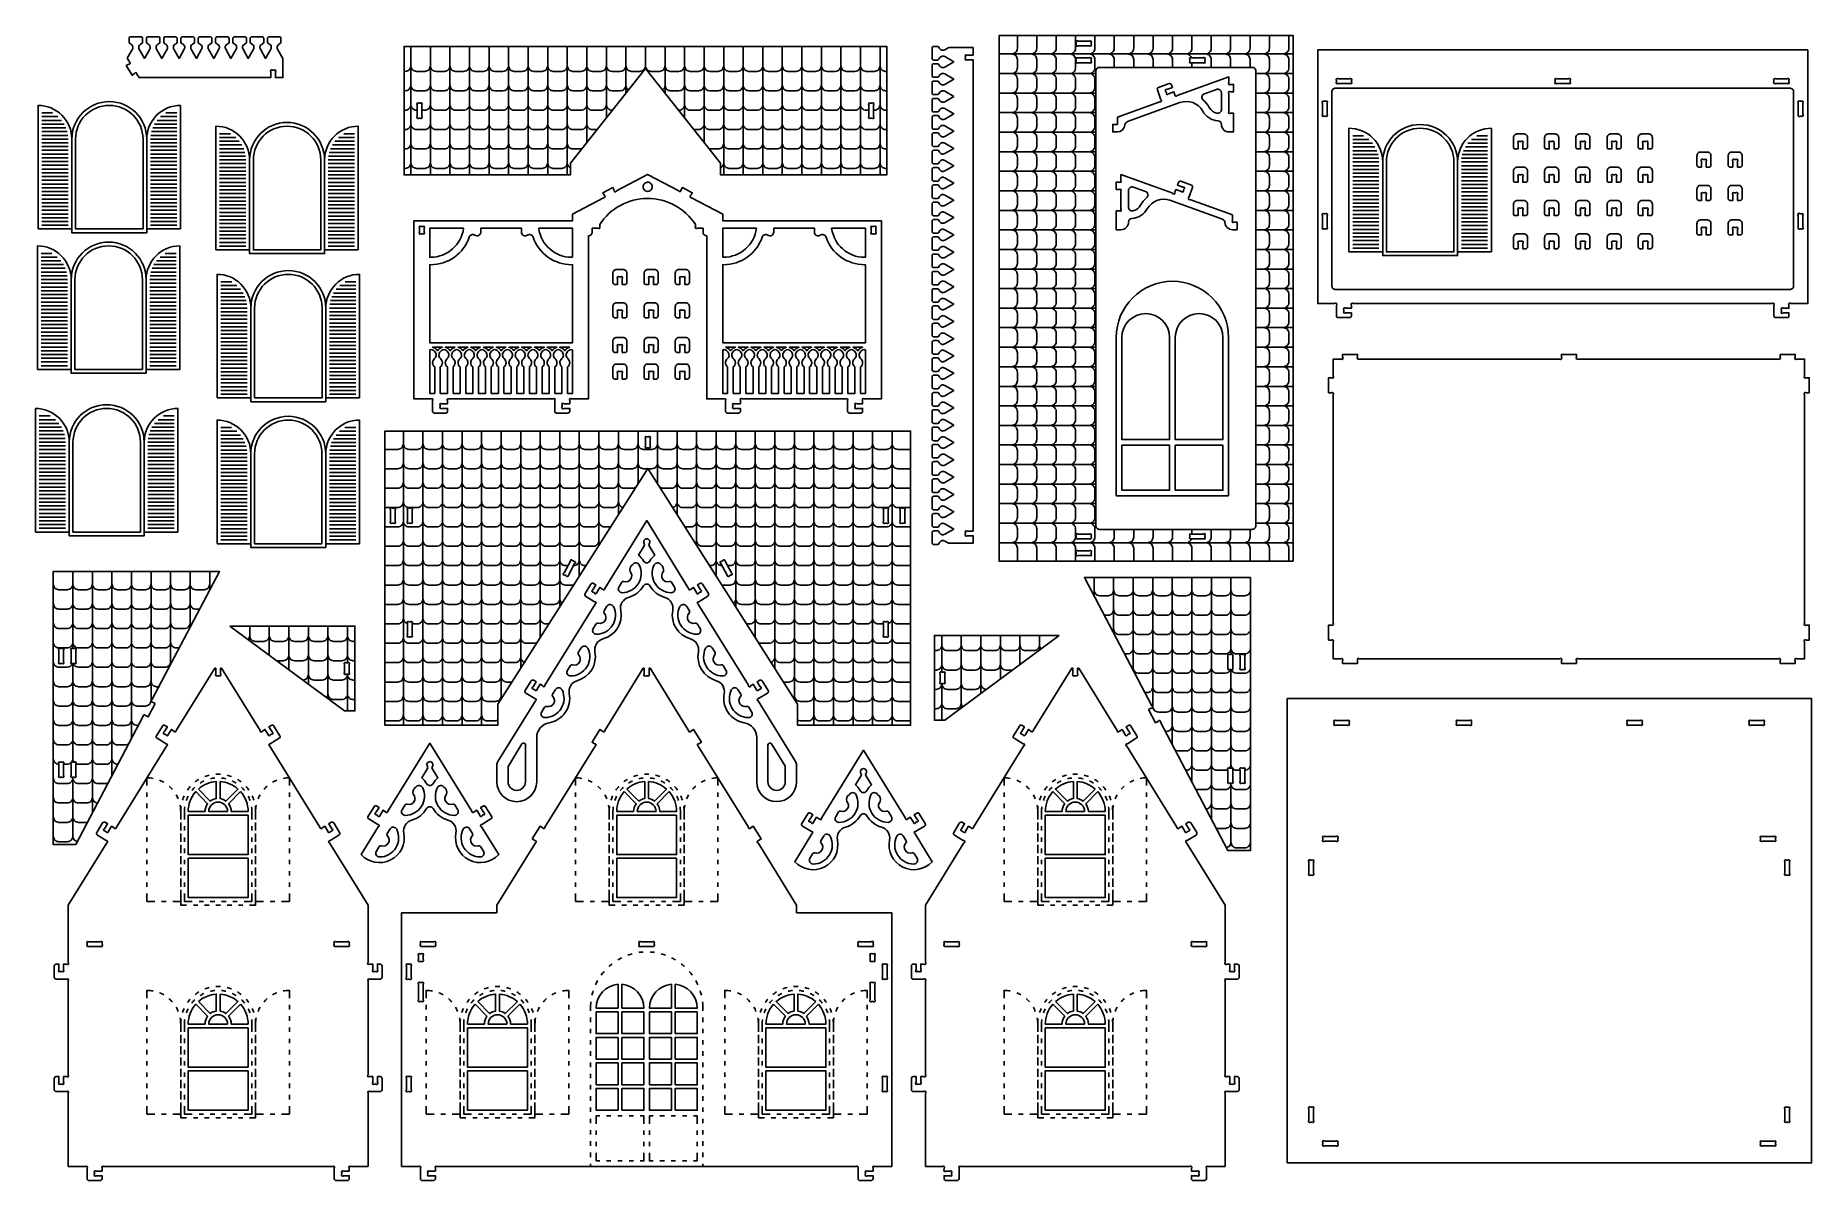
# Model space of a CAD drawing. Extents: x 2995 to 5271, y 518 to 1985.
import ezdxf

# ---------------------------------------------------------------- set-up
doc = ezdxf.new("R2010")
doc.units = 0
doc.header["$MEASUREMENT"] = 0
doc.layers.add('LAYER1', color=18, linetype='CONTINUOUS')

msp = doc.modelspace()

# ---------------------------------------------------------------- linework, layer by layer
at = {"layer": 'LAYER1'}
for points in [[(3112.7, 1955.8), (3115.5, 1951.3, -1), (3114.8, 1948.4), (3111.5, 1946.4), (3119, 1934.1), (3122.3, 1936.2, -1), (3125.3, 1935.5), (3128, 1931.1), (3296.6, 1931.1), (3296.6, 1938.6, -1), (3298.8, 1940.7), (3300.5, 1940.7, -1), (3302.6, 1938.6), (3302.6, 1931.1), (3312.2, 1931.1), (3312.2, 1955.7), (3305.5, 1967.4, -0.475677), (3308.2, 1974.3, 0.32375), (3309.8, 1976.6), (3309.8, 1981.1, 0.414214), (3307.4, 1983.5), (3294.9, 1983.5, 0.414214), (3292.5, 1981.1), (3292.5, 1976.6, 0.32375), (3294.1, 1974.3, -0.475677), (3296.8, 1967.4), (3290.1, 1955.7), (3283.4, 1967.4, -0.475677), (3286, 1974.3, 0.32375), (3287.7, 1976.6), (3287.7, 1981.1, 0.414214), (3285.3, 1983.5), (3272.7, 1983.5, 0.414214), (3270.3, 1981.1), (3270.3, 1976.6, 0.32375), (3271.9, 1974.3, -0.475677), (3274.6, 1967.4), (3267.9, 1955.7), (3261.2, 1967.4, -0.475677), (3263.9, 1974.3, 0.32375), (3265.5, 1976.6), (3265.5, 1981.1, 0.414214), (3263.1, 1983.5), (3250.5, 1983.5, 0.414214), (3248.1, 1981.1), (3248.1, 1976.6, 0.32375), (3249.8, 1974.3, -0.475677), (3252.4, 1967.4), (3245.7, 1955.7), (3239, 1967.4, -0.475677), (3241.7, 1974.3, 0.32375), (3243.3, 1976.6), (3243.3, 1981.1, 0.414214), (3240.9, 1983.5), (3228.4, 1983.5, 0.414214), (3226, 1981.1), (3226, 1976.6, 0.32375), (3227.6, 1974.3, -0.475677), (3230.3, 1967.4), (3223.6, 1955.7), (3216.9, 1967.4, -0.475677), (3219.5, 1974.3, 0.32375), (3221.2, 1976.6), (3221.2, 1981.1, 0.414214), (3218.8, 1983.5), (3206.2, 1983.5, 0.414214), (3203.8, 1981.1), (3203.8, 1976.6, 0.32375), (3205.4, 1974.3, -0.475677), (3208.1, 1967.4), (3201.4, 1955.7), (3194.7, 1967.4, -0.475677), (3197.3, 1974.3, 0.32375), (3199, 1976.6), (3199, 1981.1, 0.414214), (3196.6, 1983.5), (3184, 1983.5, 0.414214), (3181.6, 1981.1), (3181.6, 1976.6, 0.32375), (3183.3, 1974.3, -0.475677), (3185.9, 1967.4), (3179.2, 1955.7), (3172.5, 1967.4, -0.475677), (3175.2, 1974.3, 0.32375), (3176.8, 1976.6), (3176.8, 1981.1, 0.414214), (3174.4, 1983.5), (3161.9, 1983.5, 0.414214), (3159.5, 1981.1), (3159.5, 1976.6, 0.32375), (3161.1, 1974.3, -0.475677), (3163.8, 1967.4), (3157.1, 1955.7), (3150.4, 1967.4, -0.475677), (3153, 1974.3, 0.32375), (3154.7, 1976.6), (3154.7, 1981.1, 0.414214), (3152.3, 1983.5), (3139.7, 1983.5, 0.414214), (3137.3, 1981.1), (3137.3, 1976.6, 0.32375), (3138.9, 1974.3, -0.475677), (3141.6, 1967.4), (3134.9, 1955.7), (3128.2, 1967.4, -0.475677), (3130.8, 1974.3, 0.32375), (3132.5, 1976.6), (3132.5, 1981.1, 0.414214), (3130.1, 1983.5), (3117.5, 1983.5, 0.414214), (3115.1, 1981.1), (3115.1, 1976.6, 0.32375), (3116.8, 1974.3, -0.475677), (3119.4, 1967.4)], [(4160.1, 1966.7, -0.475677), (4153.2, 1969.3, 0.32375), (4150.9, 1971), (4146.4, 1971, 0.414214), (4144, 1968.6), (4144, 1956, 0.414214), (4146.4, 1953.6), (4150.9, 1953.6, 0.32375), (4153.2, 1955.3, -0.475677), (4160.1, 1957.9), (4171.7, 1951.2), (4160.1, 1944.5, -0.475677), (4153.2, 1947.2, 0.32375), (4150.9, 1948.8), (4146.4, 1948.8, 0.414214), (4144, 1946.4), (4144, 1933.9, 0.414214), (4146.4, 1931.5), (4150.9, 1931.5, 0.32375), (4153.2, 1933.1, -0.475677), (4160.1, 1935.8), (4171.7, 1929.1), (4160.1, 1922.3, -0.475677), (4153.2, 1925, 0.32375), (4150.9, 1926.7), (4146.4, 1926.7, 0.414214), (4144, 1924.3), (4144, 1911.7, 0.414214), (4146.4, 1909.3), (4150.9, 1909.3, 0.32375), (4153.2, 1910.9, -0.475677), (4160.1, 1913.6), (4171.7, 1906.9), (4160.1, 1900.2, -0.475677), (4153.2, 1902.8, 0.32375), (4150.9, 1904.5), (4146.4, 1904.5, 0.414214), (4144, 1902.1), (4144, 1889.5, 0.414214), (4146.4, 1887.1), (4150.9, 1887.1, 0.32375), (4153.2, 1888.8, -0.475677), (4160.1, 1891.4), (4171.7, 1884.7), (4160.1, 1878, -0.475677), (4153.2, 1880.7, 0.32375), (4150.9, 1882.3), (4146.4, 1882.3, 0.414214), (4144, 1879.9), (4144, 1867.3, 0.414214), (4146.4, 1864.9), (4150.9, 1864.9, 0.32375), (4153.2, 1866.6, -0.475677), (4160.1, 1869.3), (4171.7, 1862.5), (4160.1, 1855.8, -0.475677), (4153.2, 1858.5, 0.32375), (4150.9, 1860.1), (4146.4, 1860.1, 0.414214), (4144, 1857.7), (4144, 1845.2, 0.414214), (4146.4, 1842.8), (4150.9, 1842.8, 0.32375), (4153.2, 1844.4, -0.475677), (4160.1, 1847.1), (4171.7, 1840.4), (4160.1, 1833.7, -0.475677), (4153.2, 1836.3, 0.32375), (4150.9, 1838), (4146.4, 1838, 0.414214), (4144, 1835.6), (4144, 1823, 0.414214), (4146.4, 1820.6), (4150.9, 1820.6, 0.32375), (4153.2, 1822.3, -0.475677), (4160.1, 1824.9), (4171.7, 1818.2), (4160.1, 1811.5, -0.475677), (4153.2, 1814.2, 0.32375), (4150.9, 1815.8), (4146.4, 1815.8, 0.414214), (4144, 1813.4), (4144, 1800.8, 0.414214), (4146.4, 1798.4), (4150.9, 1798.4, 0.32375), (4153.2, 1800.1, -0.475677), (4160.1, 1802.7), (4171.7, 1796), (4160.1, 1789.3, -0.475677), (4153.2, 1792, 0.32375), (4150.9, 1793.6), (4146.4, 1793.6, 0.414214), (4144, 1791.2), (4144, 1778.7, 0.414214), (4146.4, 1776.3), (4150.9, 1776.3, 0.32375), (4153.2, 1777.9, -0.475677), (4160.1, 1780.6), (4171.7, 1773.9), (4160.1, 1767.2, -0.475677), (4153.2, 1769.8, 0.32375), (4150.9, 1771.5), (4146.4, 1771.5, 0.414214), (4144, 1769.1), (4144, 1756.5, 0.414214), (4146.4, 1754.1), (4150.9, 1754.1, 0.32375), (4153.2, 1755.8, -0.475677), (4160.1, 1758.4), (4171.7, 1751.7), (4160.1, 1745, -0.475677), (4153.2, 1747.7, 0.32375), (4150.9, 1749.3), (4146.4, 1749.3, 0.414214), (4144, 1746.9), (4144, 1734.3, 0.414214), (4146.4, 1731.9), (4150.9, 1731.9, 0.32375), (4153.2, 1733.6, -0.475677), (4160.1, 1736.2), (4171.7, 1729.5), (4160.1, 1722.8, -0.475677), (4153.2, 1725.5, 0.32375), (4150.9, 1727.1), (4146.4, 1727.1, 0.414214), (4144, 1724.7), (4144, 1712.2, 0.414214), (4146.4, 1709.8), (4150.9, 1709.8, 0.32375), (4153.2, 1711.4, -0.475677), (4160.1, 1714.1), (4171.7, 1707.4), (4160.1, 1700.7, -0.475677), (4153.2, 1703.3, 0.32375), (4150.9, 1705), (4146.4, 1705, 0.414214), (4144, 1702.6), (4144, 1690, 0.414214), (4146.4, 1687.6), (4150.9, 1687.6, 0.32375), (4153.2, 1689.3, -0.475677), (4160.1, 1691.9), (4171.7, 1685.2), (4160.1, 1678.5, -0.475677), (4153.2, 1681.2, 0.32375), (4150.9, 1682.8), (4146.4, 1682.8, 0.414214), (4144, 1680.4), (4144, 1667.8, 0.414214), (4146.4, 1665.4), (4150.9, 1665.4, 0.32375), (4153.2, 1667.1, -0.475677), (4160.1, 1669.7), (4171.7, 1663), (4160.1, 1656.3, -0.475677), (4153.2, 1659, 0.32375), (4150.9, 1660.6), (4146.4, 1660.6, 0.414214), (4144, 1658.2), (4144, 1645.7, 0.414214), (4146.4, 1643.3), (4150.9, 1643.3, 0.32375), (4153.2, 1644.9, -0.475677), (4160.1, 1647.6), (4171.7, 1640.9), (4160.1, 1634.2, -0.475677), (4153.2, 1636.8, 0.32375), (4150.9, 1638.5), (4146.4, 1638.5, 0.414214), (4144, 1636.1), (4144, 1623.5, 0.414214), (4146.4, 1621.1), (4150.9, 1621.1, 0.32375), (4153.2, 1622.7, -0.475677), (4160.1, 1625.4), (4171.7, 1618.7), (4160.1, 1612, -0.475677), (4153.2, 1614.7, 0.32375), (4150.9, 1616.3), (4146.4, 1616.3, 0.414214), (4144, 1613.9), (4144, 1601.3, 0.414214), (4146.4, 1598.9), (4150.9, 1598.9, 0.32375), (4153.2, 1600.6, -0.475677), (4160.1, 1603.2), (4171.7, 1596.5), (4160.1, 1589.8, -0.475677), (4153.2, 1592.5, 0.32375), (4150.9, 1594.1), (4146.4, 1594.1, 0.414214), (4144, 1591.7), (4144, 1579.2, 0.414214), (4146.4, 1576.8), (4150.9, 1576.8, 0.32375), (4153.2, 1578.4, -0.475677), (4160.1, 1581.1), (4171.7, 1574.4), (4160.1, 1567.7, -0.475677), (4153.2, 1570.3, 0.32375), (4150.9, 1572), (4146.4, 1572, 0.414214), (4144, 1569.6), (4144, 1557, 0.414214), (4146.4, 1554.6), (4150.9, 1554.6, 0.32375), (4153.2, 1556.2, -0.475677), (4160.1, 1558.9), (4171.7, 1552.2), (4160.1, 1545.5, -0.475677), (4153.2, 1548.1, 0.32375), (4150.9, 1549.8), (4146.4, 1549.8, 0.414214), (4144, 1547.4), (4144, 1534.8, 0.414214), (4146.4, 1532.4), (4150.9, 1532.4, 0.32375), (4153.2, 1534.1, -0.475677), (4160.1, 1536.7), (4171.7, 1530), (4160.1, 1523.3, -0.475677), (4153.2, 1526, 0.32375), (4150.9, 1527.6), (4146.4, 1527.6, 0.414214), (4144, 1525.2), (4144, 1512.7, 0.414214), (4146.4, 1510.3), (4150.9, 1510.3, 0.32375), (4153.2, 1511.9, -0.475677), (4160.1, 1514.6), (4171.7, 1507.9), (4160.1, 1501.2, -0.475677), (4153.2, 1503.8, 0.32375), (4150.9, 1505.5), (4146.4, 1505.5, 0.414214), (4144, 1503.1), (4144, 1490.5, 0.414214), (4146.4, 1488.1), (4150.9, 1488.1, 0.32375), (4153.2, 1489.7, -0.475677), (4160.1, 1492.4), (4171.7, 1485.7), (4160.1, 1479, -0.475677), (4153.2, 1481.6, 0.32375), (4150.9, 1483.3), (4146.4, 1483.3, 0.414214), (4144, 1480.9), (4144, 1468.3, 0.414214), (4146.4, 1465.9), (4150.9, 1465.9, 0.32375), (4153.2, 1467.6, -0.475677), (4160.1, 1470.2), (4171.7, 1463.5), (4160.1, 1456.8, -0.475677), (4153.2, 1459.5, 0.32375), (4150.9, 1461.1), (4146.4, 1461.1, 0.414214), (4144, 1458.7), (4144, 1446.2, 0.414214), (4146.4, 1443.8), (4150.9, 1443.8, 0.32375), (4153.2, 1445.4, -0.475677), (4160.1, 1448.1), (4171.7, 1441.4), (4160.1, 1434.7, -0.475677), (4153.2, 1437.3, 0.32375), (4150.9, 1439), (4146.4, 1439, 0.414214), (4144, 1436.6), (4144, 1424, 0.414214), (4146.4, 1421.6), (4150.9, 1421.6, 0.32375), (4153.2, 1423.2, -0.475677), (4160.1, 1425.9), (4171.7, 1419.2), (4160.1, 1412.5, -0.475677), (4153.2, 1415.1, 0.32375), (4150.9, 1416.8), (4146.4, 1416.8, 0.414214), (4144, 1414.4), (4144, 1401.8, 0.414214), (4146.4, 1399.4), (4150.9, 1399.4, 0.32375), (4153.2, 1401.1, -0.475677), (4160.1, 1403.7), (4171.7, 1397), (4160.1, 1390.3, -0.475677), (4153.2, 1393, 0.32375), (4150.9, 1394.6), (4146.4, 1394.6, 0.414214), (4144, 1392.2), (4144, 1379.7, 0.414214), (4146.4, 1377.3), (4150.9, 1377.3, 0.32375), (4153.2, 1378.9, -0.475677), (4160.1, 1381.6), (4171.7, 1374.9), (4160.1, 1368.1, -0.475677), (4153.2, 1370.8, 0.32375), (4150.9, 1372.5), (4146.4, 1372.5, 0.414214), (4144, 1370.1), (4144, 1357.5, 0.414214), (4146.4, 1355.1), (4150.9, 1355.1, 0.32375), (4153.2, 1356.7, -0.475677), (4160.1, 1359.4), (4171.7, 1352.7), (4160.1, 1346, -0.475677), (4153.2, 1348.6, 0.32375), (4150.9, 1350.3), (4146.4, 1350.3, 0.414214), (4144, 1347.9), (4144, 1335.3, 0.414214), (4146.4, 1332.9), (4150.9, 1332.9, 0.32375), (4153.2, 1334.6, -0.475677), (4160.1, 1337.2), (4164.4, 1334.8, 0.131652), (4165.6, 1334.4), (4196.4, 1334.4), (4196.4, 1344), (4188.9, 1344, -1), (4186.8, 1346.2), (4186.8, 1347.9, -1), (4188.9, 1350), (4196.4, 1350), (4196.4, 1953.9), (4188.9, 1953.9, -1), (4186.8, 1956), (4186.8, 1957.7, -1), (4188.9, 1959.9), (4196.4, 1959.9), (4196.4, 1969.5), (4165.6, 1969.5, 0.131652), (4164.4, 1969.1)], [(4328.5, 1975.7), (4328.5, 1973.9, 1), (4330.6, 1971.8), (4345.6, 1971.8, 1), (4347.7, 1973.9), (4347.7, 1975.7, 1), (4345.6, 1977.8), (4330.6, 1977.8, 1)], [(5265.8, 1966.5), (4638, 1966.5), (4638, 1641.5), (4659.9, 1641.5, -1), (4662, 1639.4), (4662, 1625.9, 0.414214), (4664.4, 1623.5), (4678.8, 1623.5, 0.414214), (4681.2, 1625.9), (4681.2, 1629.5), (4673.7, 1629.5, -1), (4671.6, 1631.6), (4671.6, 1633.4, -1), (4673.7, 1635.5), (4681.2, 1635.5), (4681.2, 1639.4, -1), (4683.3, 1641.5), (5220.5, 1641.5, -1), (5222.6, 1639.4), (5222.6, 1625.9, 0.414214), (5225, 1623.5), (5239.4, 1623.5, 0.414214), (5241.8, 1625.9), (5241.8, 1629.5), (5234.4, 1629.5, -1), (5232.2, 1631.6), (5232.2, 1633.4, -1), (5234.4, 1635.5), (5241.8, 1635.5), (5241.8, 1639.4, -1), (5244, 1641.5), (5265.8, 1641.5)], [(4345.6, 1950.2), (4330.6, 1950.2, -1), (4328.5, 1952.3), (4328.5, 1954.1, -1), (4330.6, 1956.2), (4345.6, 1956.2, -1), (4347.7, 1954.1), (4347.7, 1952.3, -1)], [(4558.8, 1939.4), (4558.8, 1357.1, -0.414214), (4554, 1352.3), (4358.5, 1352.3, -0.414214), (4353.7, 1357.1), (4353.7, 1939.4, -0.414214), (4358.5, 1944.2), (4554, 1944.2, -0.414214)], [(4474.3, 1954.1), (4474.3, 1952.3, 1), (4476.4, 1950.2), (4491.3, 1950.2, 1), (4493.5, 1952.3), (4493.5, 1954.1, 1), (4491.3, 1956.2), (4476.4, 1956.2, 1)], [(4450.7, 1921.9, 0.414214), (4447.6, 1923.3), (4434, 1918.5, 0.414214), (4432.6, 1915.4), (4437.2, 1902.7, -1), (4435.9, 1900), (4381.5, 1880.3), (4381.5, 1871), (4375.5, 1871), (4375.5, 1861.4), (4381.5, 1861.4, 0.3991), (4391.1, 1870.5, -0.301728), (4394.3, 1874.7), (4461.6, 1899.1, -0.36851), (4490.7, 1888.1, 0.256171), (4510.2, 1875.8, -0.396051), (4514.7, 1871, 0.414214), (4524.3, 1861.4), (4530.3, 1861.4), (4530.3, 1885.4), (4526.5, 1885.4, -1), (4524.3, 1887.5), (4524.3, 1910.6, -1), (4526.5, 1912.7), (4530.3, 1912.7), (4530.3, 1922.3), (4526.5, 1922.3, -1), (4524.3, 1924.5), (4524.3, 1931.9), (4458, 1908, -1), (4455.2, 1909.2), (4453.9, 1912.9), (4446.9, 1910.3, -1), (4444.2, 1911.6), (4443.6, 1913.3, -1), (4444.9, 1916), (4451.9, 1918.5)], [(4514.7, 1911.4), (4514.7, 1890.3, -0.470475), (4509, 1885.6, -0.222915), (4499.1, 1892.7, 0.091524), (4491.4, 1902.2, -0.57735), (4492.8, 1910.4), (4508.3, 1915.9, -0.519833)], [(5247.8, 1912.7), (5247.8, 1664.3, -0.414214), (5243, 1659.5), (4660.8, 1659.5, -0.414214), (4656, 1664.3), (4656, 1912.7, -0.414214), (4660.8, 1917.5), (5243, 1917.5, -0.414214)], [(4664.1, 1923.5), (4679.1, 1923.5, 1), (4681.2, 1925.6), (4681.2, 1927.4, 1), (4679.1, 1929.5), (4664.1, 1929.5, 1), (4662, 1927.4), (4662, 1925.6, 1)], [(4944.4, 1923.5), (4959.4, 1923.5, 1), (4961.5, 1925.6), (4961.5, 1927.4, 1), (4959.4, 1929.5), (4944.4, 1929.5, 1), (4942.3, 1927.4), (4942.3, 1925.6, 1)], [(5224.8, 1923.5), (5239.7, 1923.5, 1), (5241.8, 1925.6), (5241.8, 1927.4, 1), (5239.7, 1929.5), (5224.8, 1929.5, 1), (5222.6, 1927.4), (5222.6, 1925.6, 1)], [(2998.6, 1737.1), (3041.8, 1737.1), (3041.8, 1852.3, 0.414214), (2998.6, 1895.5)], [(3137.8, 1852.3), (3137.8, 1732.3), (3041.8, 1732.3), (3041.8, 1852.3, -1)], [(3133, 1852.3), (3133, 1737.1), (3046.6, 1737.1), (3046.6, 1852.3, -1)], [(3181, 1737.1), (3137.8, 1737.1), (3137.8, 1852.3, -0.414214), (3181, 1895.5)], [(3484.4, 1896.2), (3484.4, 1881.3, 1), (3486.6, 1879.1), (3488.3, 1879.1, 1), (3490.4, 1881.3), (3490.4, 1896.2, 1), (3488.3, 1898.3), (3486.6, 1898.3, 1)], [(4069.1, 1896.2), (4069.1, 1881.3, -1), (4067, 1879.1), (4065.2, 1879.1, -1), (4063.1, 1881.3), (4063.1, 1896.2, -1), (4065.2, 1898.3), (4067, 1898.3, -1)], [(4650, 1898.6), (4650, 1883.6, -1), (4647.9, 1881.5), (4646.1, 1881.5, -1), (4644, 1883.6), (4644, 1898.6, -1), (4646.1, 1900.7), (4647.9, 1900.7, -1)], [(5253.8, 1898.6), (5253.8, 1883.6, 1), (5256, 1881.5), (5257.7, 1881.5, 1), (5259.8, 1883.6), (5259.8, 1898.6, 1), (5257.7, 1900.7), (5256, 1900.7, 1)], [(3226.4, 1710.4), (3269.6, 1710.4), (3269.6, 1825.6, 0.414214), (3226.4, 1868.8)], [(3269.6, 1825.6), (3269.6, 1705.6), (3365.6, 1705.6), (3365.6, 1825.6, 1)], [(3274.4, 1825.6), (3274.4, 1710.4), (3360.8, 1710.4), (3360.8, 1825.6, 1)], [(3408.8, 1710.4), (3365.6, 1710.4), (3365.6, 1825.6, -0.414214), (3408.8, 1868.8)], [(4678.1, 1707.8), (4721.3, 1707.8), (4721.3, 1823, 0.414214), (4678.1, 1866.2)], [(4721.3, 1823), (4721.3, 1703), (4817.3, 1703), (4817.3, 1823, 1)], [(4726.1, 1823), (4726.1, 1707.8), (4812.5, 1707.8), (4812.5, 1823, 1)], [(4860.5, 1707.8), (4817.3, 1707.8), (4817.3, 1823, -0.414214), (4860.5, 1866.2)], [(4888.8, 1842.1), (4888.8, 1854.1, -0.414214), (4893.6, 1858.9), (4902, 1858.9, -0.414214), (4906.8, 1854.1), (4906.8, 1842.1, -0.414214), (4904.4, 1839.7), (4900.8, 1839.7), (4900.8, 1847.2, 1), (4898.6, 1849.3), (4896.9, 1849.3, 1), (4894.8, 1847.2), (4894.8, 1839.7), (4891.2, 1839.7, -0.414214)], [(4928.8, 1842.1), (4928.8, 1854.1, -0.414214), (4933.6, 1858.9), (4942, 1858.9, -0.414214), (4946.8, 1854.1), (4946.8, 1842.1, -0.414214), (4944.4, 1839.7), (4940.8, 1839.7), (4940.8, 1847.2, 1), (4938.6, 1849.3), (4936.9, 1849.3, 1), (4934.8, 1847.2), (4934.8, 1839.7), (4931.2, 1839.7, -0.414214)], [(4968.8, 1842.1), (4968.8, 1854.1, -0.414214), (4973.6, 1858.9), (4982, 1858.9, -0.414214), (4986.8, 1854.1), (4986.8, 1842.1, -0.414214), (4984.4, 1839.7), (4980.8, 1839.7), (4980.8, 1847.2, 1), (4978.6, 1849.3), (4976.9, 1849.3, 1), (4974.8, 1847.2), (4974.8, 1839.7), (4971.2, 1839.7, -0.414214)], [(5008.8, 1842.1), (5008.8, 1854.1, -0.414214), (5013.6, 1858.9), (5022, 1858.9, -0.414214), (5026.8, 1854.1), (5026.8, 1842.1, -0.414214), (5024.4, 1839.7), (5020.8, 1839.7), (5020.8, 1847.2, 1), (5018.6, 1849.3), (5016.9, 1849.3, 1), (5014.8, 1847.2), (5014.8, 1839.7), (5011.2, 1839.7, -0.414214)], [(5048.8, 1842.1), (5048.8, 1854.1, -0.414214), (5053.6, 1858.9), (5062, 1858.9, -0.414214), (5066.8, 1854.1), (5066.8, 1842.1, -0.414214), (5064.4, 1839.7), (5060.8, 1839.7), (5060.8, 1847.2, 1), (5058.7, 1849.3), (5056.9, 1849.3, 1), (5054.8, 1847.2), (5054.8, 1839.7), (5051.2, 1839.7, -0.414214)], [(5123.9, 1818.9), (5123.9, 1830.9, -0.414214), (5128.7, 1835.7), (5137.1, 1835.7, -0.414214), (5141.9, 1830.9), (5141.9, 1818.9, -0.414214), (5139.5, 1816.5), (5135.9, 1816.5), (5135.9, 1824, 1), (5133.7, 1826.1), (5132, 1826.1, 1), (5129.9, 1824), (5129.9, 1816.5), (5126.3, 1816.5, -0.414214)], [(5163.9, 1818.9), (5163.9, 1830.9, -0.414214), (5168.7, 1835.7), (5177.1, 1835.7, -0.414214), (5181.9, 1830.9), (5181.9, 1818.9, -0.414214), (5179.5, 1816.5), (5175.9, 1816.5), (5175.9, 1824, 1), (5173.7, 1826.1), (5172, 1826.1, 1), (5169.9, 1824), (5169.9, 1816.5), (5166.3, 1816.5, -0.414214)], [(3703.7, 1639.8), (3703.7, 1728.4, 0.414214), (3708.5, 1733.2), (3708.5, 1738), (3716, 1738, 1), (3718.1, 1740.1), (3718.1, 1742.8, -0.542632), (3840.9, 1742.8), (3840.9, 1740.1, 1), (3843, 1738), (3850.5, 1738), (3850.5, 1733.2, 0.414214), (3855.3, 1728.4), (3855.3, 1639.8), (3855.3, 1519.3), (3877.2, 1519.3, -1), (3879.3, 1517.2), (3879.3, 1503.7, 0.414214), (3881.7, 1501.3), (3896.1, 1501.3, 0.414214), (3898.5, 1503.7), (3898.5, 1507.3), (3891, 1507.3, -1), (3888.9, 1509.5), (3888.9, 1511.2, -1), (3891, 1513.3), (3898.5, 1513.3), (3898.5, 1517.2, -1), (3900.6, 1519.3), (4033.7, 1519.3, -1), (4035.8, 1517.2), (4035.8, 1503.7, 0.414214), (4038.2, 1501.3), (4052.6, 1501.3, 0.414214), (4055, 1503.7), (4055, 1507.3), (4047.6, 1507.3, -1), (4045.4, 1509.5), (4045.4, 1511.2, -1), (4047.6, 1513.3), (4055, 1513.3), (4055, 1517.2, -1), (4057.2, 1519.3), (4079, 1519.3), (4079, 1639.8), (4079, 1747.6), (3875.7, 1747.6), (3875.7, 1756.1), (3835.8, 1777.2, -1), (3835, 1780.1), (3836.8, 1783.5), (3824, 1790.2), (3822.2, 1786.8, -1), (3819.4, 1785.9), (3779.5, 1807), (3739.7, 1785.9, -1), (3736.8, 1786.8), (3735, 1790.2), (3722.3, 1783.5), (3724.1, 1780.1, -1), (3723.2, 1777.2), (3683.3, 1756.1), (3683.3, 1747.6), (3480, 1747.6), (3480, 1639.8), (3480, 1519.3), (3501.9, 1519.3, -1), (3504, 1517.2), (3504, 1503.7, 0.414214), (3506.4, 1501.3), (3520.8, 1501.3, 0.414214), (3523.2, 1503.7), (3523.2, 1507.3), (3515.7, 1507.3, -1), (3513.6, 1509.5), (3513.6, 1511.2, -1), (3515.7, 1513.3), (3523.2, 1513.3), (3523.2, 1517.2, -1), (3525.3, 1519.3), (3658.4, 1519.3, -1), (3660.5, 1517.2), (3660.5, 1503.7, 0.414214), (3662.9, 1501.3), (3677.3, 1501.3, 0.414214), (3679.7, 1503.7), (3679.7, 1507.3), (3672.3, 1507.3, -1), (3670.1, 1509.5), (3670.1, 1511.2, -1), (3672.3, 1513.3), (3679.7, 1513.3), (3679.7, 1517.2, -1), (3681.9, 1519.3), (3703.7, 1519.3)], [(4459.6, 1796.8, -0.414214), (4462.7, 1798.2), (4476.2, 1793.3, -0.414214), (4477.7, 1790.2), (4473.1, 1777.6, 1), (4474.4, 1774.8), (4528.8, 1755.2), (4528.8, 1747.9, 1), (4530.9, 1745.8), (4534.8, 1745.8), (4534.8, 1736.2), (4528.8, 1736.2, -0.3991), (4519.2, 1745.3, 0.301728), (4516, 1749.6), (4448.7, 1773.9, 0.36851), (4419.6, 1762.9, -0.256171), (4400.1, 1750.6, 0.396051), (4395.6, 1745.8, -0.414214), (4386, 1736.2), (4380, 1736.2), (4380, 1760.2), (4383.8, 1760.2, 1), (4386, 1762.3), (4386, 1785.5, 1), (4383.8, 1787.6), (4380, 1787.6), (4380, 1797.2), (4383.8, 1797.2, 1), (4386, 1799.3), (4386, 1806.8), (4452.3, 1782.8, 1), (4455.1, 1784.1), (4456.4, 1787.7), (4463.4, 1785.2, 1), (4466.1, 1786.5), (4466.7, 1788.1, 1), (4465.4, 1790.8), (4458.4, 1793.4)], [(4888.8, 1799.4), (4888.8, 1811.4, -0.414214), (4893.6, 1816.2), (4902, 1816.2, -0.414214), (4906.8, 1811.4), (4906.8, 1799.4, -0.414214), (4904.4, 1797), (4900.8, 1797), (4900.8, 1804.5, 1), (4898.6, 1806.6), (4896.9, 1806.6, 1), (4894.8, 1804.5), (4894.8, 1797), (4891.2, 1797, -0.414214)], [(4928.8, 1799.4), (4928.8, 1811.4, -0.414214), (4933.6, 1816.2), (4942, 1816.2, -0.414214), (4946.8, 1811.4), (4946.8, 1799.4, -0.414214), (4944.4, 1797), (4940.8, 1797), (4940.8, 1804.5, 1), (4938.6, 1806.6), (4936.9, 1806.6, 1), (4934.8, 1804.5), (4934.8, 1797), (4931.2, 1797, -0.414214)], [(4968.8, 1799.4), (4968.8, 1811.4, -0.414214), (4973.6, 1816.2), (4982, 1816.2, -0.414214), (4986.8, 1811.4), (4986.8, 1799.4, -0.414214), (4984.4, 1797), (4980.8, 1797), (4980.8, 1804.5, 1), (4978.6, 1806.6), (4976.9, 1806.6, 1), (4974.8, 1804.5), (4974.8, 1797), (4971.2, 1797, -0.414214)], [(5008.8, 1799.4), (5008.8, 1811.4, -0.414214), (5013.6, 1816.2), (5022, 1816.2, -0.414214), (5026.8, 1811.4), (5026.8, 1799.4, -0.414214), (5024.4, 1797), (5020.8, 1797), (5020.8, 1804.5, 1), (5018.6, 1806.6), (5016.9, 1806.6, 1), (5014.8, 1804.5), (5014.8, 1797), (5011.2, 1797, -0.414214)], [(5048.8, 1799.4), (5048.8, 1811.4, -0.414214), (5053.6, 1816.2), (5062, 1816.2, -0.414214), (5066.8, 1811.4), (5066.8, 1799.4, -0.414214), (5064.4, 1797), (5060.8, 1797), (5060.8, 1804.5, 1), (5058.7, 1806.6), (5056.9, 1806.6, 1), (5054.8, 1804.5), (5054.8, 1797), (5051.2, 1797, -0.414214)], [(3779.5, 1797, 0.414214), (3773.7, 1791.1, 0.414214), (3779.5, 1785.3, 0.414214), (3785.4, 1791.1, 0.414214)], [(4395.6, 1786.3), (4395.6, 1765.1, 0.470475), (4401.3, 1760.4, 0.222915), (4411.2, 1767.6, -0.091524), (4418.9, 1777, 0.57735), (4417.4, 1785.2), (4402, 1790.8, 0.519833)], [(5123.9, 1776.2), (5123.9, 1788.2, -0.414214), (5128.7, 1793), (5137.1, 1793, -0.414214), (5141.9, 1788.2), (5141.9, 1776.2, -0.414214), (5139.5, 1773.8), (5135.9, 1773.8), (5135.9, 1781.3, 1), (5133.7, 1783.4), (5132, 1783.4, 1), (5129.9, 1781.3), (5129.9, 1773.8), (5126.3, 1773.8, -0.414214)], [(5163.9, 1776.2), (5163.9, 1788.2, -0.414214), (5168.7, 1793), (5177.1, 1793, -0.414214), (5181.9, 1788.2), (5181.9, 1776.2, -0.414214), (5179.5, 1773.8), (5175.9, 1773.8), (5175.9, 1781.3, 1), (5173.7, 1783.4), (5172, 1783.4, 1), (5169.9, 1781.3), (5169.9, 1773.8), (5166.3, 1773.8, -0.414214)], [(4650, 1754.6), (4650, 1739.6, -1), (4647.9, 1737.5), (4646.1, 1737.5, -1), (4644, 1739.6), (4644, 1754.6, -1), (4646.1, 1756.7), (4647.9, 1756.7, -1)], [(4888.8, 1756.7), (4888.8, 1768.7, -0.414214), (4893.6, 1773.5), (4902, 1773.5, -0.414214), (4906.8, 1768.7), (4906.8, 1756.7, -0.414214), (4904.4, 1754.3), (4900.8, 1754.3), (4900.8, 1761.8, 1), (4898.6, 1763.9), (4896.9, 1763.9, 1), (4894.8, 1761.8), (4894.8, 1754.3), (4891.2, 1754.3, -0.414214)], [(4928.8, 1756.7), (4928.8, 1768.7, -0.414214), (4933.6, 1773.5), (4942, 1773.5, -0.414214), (4946.8, 1768.7), (4946.8, 1756.7, -0.414214), (4944.4, 1754.3), (4940.8, 1754.3), (4940.8, 1761.8, 1), (4938.6, 1763.9), (4936.9, 1763.9, 1), (4934.8, 1761.8), (4934.8, 1754.3), (4931.2, 1754.3, -0.414214)], [(4968.8, 1756.7), (4968.8, 1768.7, -0.414214), (4973.6, 1773.5), (4982, 1773.5, -0.414214), (4986.8, 1768.7), (4986.8, 1756.7, -0.414214), (4984.4, 1754.3), (4980.8, 1754.3), (4980.8, 1761.8, 1), (4978.6, 1763.9), (4976.9, 1763.9, 1), (4974.8, 1761.8), (4974.8, 1754.3), (4971.2, 1754.3, -0.414214)], [(5008.8, 1756.7), (5008.8, 1768.7, -0.414214), (5013.6, 1773.5), (5022, 1773.5, -0.414214), (5026.8, 1768.7), (5026.8, 1756.7, -0.414214), (5024.4, 1754.3), (5020.8, 1754.3), (5020.8, 1761.8, 1), (5018.6, 1763.9), (5016.9, 1763.9, 1), (5014.8, 1761.8), (5014.8, 1754.3), (5011.2, 1754.3, -0.414214)], [(5048.8, 1756.7), (5048.8, 1768.7, -0.414214), (5053.6, 1773.5), (5062, 1773.5, -0.414214), (5066.8, 1768.7), (5066.8, 1756.7, -0.414214), (5064.4, 1754.3), (5060.8, 1754.3), (5060.8, 1761.8, 1), (5058.7, 1763.9), (5056.9, 1763.9, 1), (5054.8, 1761.8), (5054.8, 1754.3), (5051.2, 1754.3, -0.414214)], [(5253.8, 1754.6), (5253.8, 1739.6, 1), (5256, 1737.5), (5257.7, 1737.5, 1), (5259.8, 1739.6), (5259.8, 1754.6, 1), (5257.7, 1756.7), (5256, 1756.7, 1)], [(3493.2, 1738.2), (3493.2, 1732.9, -1), (3491.1, 1730.8), (3489.3, 1730.8, -1), (3487.2, 1732.9), (3487.2, 1738.2, -1), (3489.3, 1740.4), (3491.1, 1740.4, -1)], [(3501.5, 1700.9, 0.376684), (3543.7, 1738), (3500.4, 1738), (3500.4, 1700.9)], [(3500.4, 1639.8), (3500.4, 1691.3), (3501.5, 1691.3, 0.322075), (3551, 1726.8, -0.501769), (3558.3, 1729.2, 0.607857), (3565.8, 1733.2), (3565.8, 1738), (3617.9, 1738), (3617.9, 1733.2, 0.607857), (3625.5, 1729.2, -0.501769), (3632.8, 1726.8, 0.322075), (3682.3, 1691.3), (3683.3, 1691.3), (3683.3, 1639.8), (3683.3, 1591.3), (3500.4, 1591.3)], [(3683.3, 1700.9), (3683.3, 1738), (3640, 1738, 0.376684), (3682.3, 1700.9)], [(3875.7, 1700.9), (3875.7, 1738), (3919, 1738, -0.376684), (3876.8, 1700.9)], [(3875.7, 1639.8), (3875.7, 1591.3), (4058.6, 1591.3), (4058.6, 1639.8), (4058.6, 1691.3), (4057.6, 1691.3, -0.322075), (4008.1, 1726.8, 0.501769), (4000.8, 1729.2, -0.607857), (3993.2, 1733.2), (3993.2, 1738), (3941.1, 1738), (3941.1, 1733.2, -0.607857), (3933.6, 1729.2, 0.501769), (3926.3, 1726.8, -0.322075), (3876.8, 1691.3), (3875.7, 1691.3)], [(4057.6, 1700.9, -0.376684), (4015.3, 1738), (4058.6, 1738), (4058.6, 1700.9)], [(4071.8, 1738.2), (4071.8, 1732.9, -1), (4069.7, 1730.8), (4068, 1730.8, -1), (4065.8, 1732.9), (4065.8, 1738.2, -1), (4068, 1740.4), (4069.7, 1740.4, -1)], [(4888.8, 1714.1), (4888.8, 1726.1, -0.414214), (4893.6, 1730.9), (4902, 1730.9, -0.414214), (4906.8, 1726.1), (4906.8, 1714.1, -0.414214), (4904.4, 1711.7), (4900.8, 1711.7), (4900.8, 1719.1, 1), (4898.6, 1721.3), (4896.9, 1721.3, 1), (4894.8, 1719.1), (4894.8, 1711.7), (4891.2, 1711.7, -0.414214)], [(4928.8, 1714.1), (4928.8, 1726.1, -0.414214), (4933.6, 1730.9), (4942, 1730.9, -0.414214), (4946.8, 1726.1), (4946.8, 1714.1, -0.414214), (4944.4, 1711.7), (4940.8, 1711.7), (4940.8, 1719.1, 1), (4938.6, 1721.3), (4936.9, 1721.3, 1), (4934.8, 1719.1), (4934.8, 1711.7), (4931.2, 1711.7, -0.414214)], [(4968.8, 1714.1), (4968.8, 1726.1, -0.414214), (4973.6, 1730.9), (4982, 1730.9, -0.414214), (4986.8, 1726.1), (4986.8, 1714.1, -0.414214), (4984.4, 1711.7), (4980.8, 1711.7), (4980.8, 1719.1, 1), (4978.6, 1721.3), (4976.9, 1721.3, 1), (4974.8, 1719.1), (4974.8, 1711.7), (4971.2, 1711.7, -0.414214)], [(5008.8, 1714.1), (5008.8, 1726.1, -0.414214), (5013.6, 1730.9), (5022, 1730.9, -0.414214), (5026.8, 1726.1), (5026.8, 1714.1, -0.414214), (5024.4, 1711.7), (5020.8, 1711.7), (5020.8, 1719.1, 1), (5018.6, 1721.3), (5016.9, 1721.3, 1), (5014.8, 1719.1), (5014.8, 1711.7), (5011.2, 1711.7, -0.414214)], [(5048.8, 1714.1), (5048.8, 1726.1, -0.414214), (5053.6, 1730.9), (5062, 1730.9, -0.414214), (5066.8, 1726.1), (5066.8, 1714.1, -0.414214), (5064.4, 1711.7), (5060.8, 1711.7), (5060.8, 1719.1, 1), (5058.7, 1721.3), (5056.9, 1721.3, 1), (5054.8, 1719.1), (5054.8, 1711.7), (5051.2, 1711.7, -0.414214)], [(5123.9, 1731.9), (5123.9, 1743.9, -0.414214), (5128.7, 1748.7), (5137.1, 1748.7, -0.414214), (5141.9, 1743.9), (5141.9, 1731.9, -0.414214), (5139.5, 1729.5), (5135.9, 1729.5), (5135.9, 1737, 1), (5133.7, 1739.1), (5132, 1739.1, 1), (5129.9, 1737), (5129.9, 1729.5), (5126.3, 1729.5, -0.414214)], [(5163.9, 1731.9), (5163.9, 1743.9, -0.414214), (5168.7, 1748.7), (5177.1, 1748.7, -0.414214), (5181.9, 1743.9), (5181.9, 1731.9, -0.414214), (5179.5, 1729.5), (5175.9, 1729.5), (5175.9, 1737, 1), (5173.7, 1739.1), (5172, 1739.1, 1), (5169.9, 1737), (5169.9, 1729.5), (5166.3, 1729.5, -0.414214)], [(2997.8, 1557.1), (3041, 1557.1), (3041, 1672.3, 0.414214), (2997.8, 1715.5)], [(3137, 1672.3), (3137, 1552.3), (3041, 1552.3), (3041, 1672.3, -1)], [(3132.2, 1672.3), (3132.2, 1557.1), (3045.8, 1557.1), (3045.8, 1672.3, -1)], [(3180.2, 1557.1), (3137, 1557.1), (3137, 1672.3, -0.414214), (3180.2, 1715.5)], [(3271.2, 1635.8), (3271.2, 1515.8), (3367.2, 1515.8), (3367.2, 1635.8, 1)], [(3735, 1668.4), (3735, 1680.4, -0.414214), (3739.8, 1685.2), (3748.2, 1685.2, -0.414214), (3753, 1680.4), (3753, 1668.4, -0.414214), (3750.6, 1666), (3747, 1666), (3747, 1673.5, 1), (3744.8, 1675.6), (3743.1, 1675.6, 1), (3741, 1673.5), (3741, 1666), (3737.4, 1666, -0.414214)], [(3775, 1668.4), (3775, 1680.4, -0.414214), (3779.8, 1685.2), (3788.2, 1685.2, -0.414214), (3793, 1680.4), (3793, 1668.4, -0.414214), (3790.6, 1666), (3787, 1666), (3787, 1673.5, 1), (3784.9, 1675.6), (3783.1, 1675.6, 1), (3781, 1673.5), (3781, 1666), (3777.4, 1666, -0.414214)], [(3815, 1668.4), (3815, 1680.4, -0.414214), (3819.8, 1685.2), (3828.2, 1685.2, -0.414214), (3833, 1680.4), (3833, 1668.4, -0.414214), (3830.6, 1666), (3827, 1666), (3827, 1673.5, 1), (3824.9, 1675.6), (3823.1, 1675.6, 1), (3821, 1673.5), (3821, 1666), (3817.4, 1666, -0.414214)], [(3228, 1520.6), (3271.2, 1520.6), (3271.2, 1635.8, 0.414214), (3228, 1679)], [(3276, 1635.8), (3276, 1520.6), (3362.4, 1520.6), (3362.4, 1635.8, 1)], [(3410.4, 1520.6), (3367.2, 1520.6), (3367.2, 1635.8, -0.414214), (3410.4, 1679)], [(4523.9, 1395.2), (4523.9, 1598.1, 1), (4379.9, 1598.1), (4379.9, 1395.2)], [(3735, 1625.7), (3735, 1637.7, -0.414214), (3739.8, 1642.5), (3748.2, 1642.5, -0.414214), (3753, 1637.7), (3753, 1625.7, -0.414214), (3750.6, 1623.3), (3747, 1623.3), (3747, 1630.8, 1), (3744.8, 1632.9), (3743.1, 1632.9, 1), (3741, 1630.8), (3741, 1623.3), (3737.4, 1623.3, -0.414214)], [(3775, 1625.7), (3775, 1637.7, -0.414214), (3779.8, 1642.5), (3788.2, 1642.5, -0.414214), (3793, 1637.7), (3793, 1625.7, -0.414214), (3790.6, 1623.3), (3787, 1623.3), (3787, 1630.8, 1), (3784.9, 1632.9), (3783.1, 1632.9, 1), (3781, 1630.8), (3781, 1623.3), (3777.4, 1623.3, -0.414214)], [(3815, 1625.7), (3815, 1637.7, -0.414214), (3819.8, 1642.5), (3828.2, 1642.5, -0.414214), (3833, 1637.7), (3833, 1625.7, -0.414214), (3830.6, 1623.3), (3827, 1623.3), (3827, 1630.8, 1), (3824.9, 1632.9), (3823.1, 1632.9, 1), (3821, 1630.8), (3821, 1623.3), (3817.4, 1623.3, -0.414214)], [(4387.1, 1598.1), (4387.1, 1467.2), (4448.3, 1467.2), (4448.3, 1598.1, 1)], [(4455.5, 1598.1), (4455.5, 1467.2), (4516.7, 1467.2), (4516.7, 1598.1, 1)], [(3735, 1581.4), (3735, 1593.4, -0.414214), (3739.8, 1598.2), (3748.2, 1598.2, -0.414214), (3753, 1593.4), (3753, 1581.4, -0.414214), (3750.6, 1579), (3747, 1579), (3747, 1586.5, 1), (3744.8, 1588.6), (3743.1, 1588.6, 1), (3741, 1586.5), (3741, 1579), (3737.4, 1579, -0.414214)], [(3775, 1581.4), (3775, 1593.4, -0.414214), (3779.8, 1598.2), (3788.2, 1598.2, -0.414214), (3793, 1593.4), (3793, 1581.4, -0.414214), (3790.6, 1579), (3787, 1579), (3787, 1586.5, 1), (3784.9, 1588.6), (3783.1, 1588.6, 1), (3781, 1586.5), (3781, 1579), (3777.4, 1579, -0.414214)], [(3815, 1581.4), (3815, 1593.4, -0.414214), (3819.8, 1598.2), (3828.2, 1598.2, -0.414214), (3833, 1593.4), (3833, 1581.4, -0.414214), (3830.6, 1579), (3827, 1579), (3827, 1586.5, 1), (3824.9, 1588.6), (3823.1, 1588.6, 1), (3821, 1586.5), (3821, 1579), (3817.4, 1579, -0.414214)], [(3500.4, 1582.1, -0.065439), (3502.2, 1582.5, -0.466916), (3508.3, 1573.6, -0.158726), (3506.6, 1571.2, 0.487801), (3506.7, 1560.3), (3506.7, 1526.5), (3500.4, 1526.5)], [(3516.7, 1585.6), (3504, 1585.6, -0.196954), (3510.3, 1581, -0.196954)], [(3512.4, 1573.6, -0.466916), (3518.5, 1582.5, -0.466916), (3524.6, 1573.6, -0.158726), (3522.9, 1571.2, 0.487801), (3523, 1560.3), (3523, 1526.5), (3513.9, 1526.5), (3513.9, 1560.3, 0.487801), (3514, 1571.2, -0.158726)], [(3533, 1585.6), (3520.3, 1585.6, -0.196954), (3526.6, 1581, -0.196954)], [(3528.7, 1573.6, -0.466916), (3534.8, 1582.5, -0.466916), (3540.9, 1573.6, -0.158726), (3539.2, 1571.2, 0.487801), (3539.3, 1560.3), (3539.3, 1526.5), (3530.2, 1526.5), (3530.2, 1560.3, 0.487801), (3530.3, 1571.2, -0.158726)], [(3542.9, 1581, -0.196954), (3549.3, 1585.6), (3536.6, 1585.6, -0.196954)], [(3545, 1573.6, -0.466916), (3551.1, 1582.5, -0.466916), (3557.2, 1573.6, -0.158726), (3555.6, 1571.2, 0.487801), (3555.6, 1560.3), (3555.6, 1526.5), (3546.5, 1526.5), (3546.5, 1560.3, 0.487801), (3546.6, 1571.2, -0.158726)], [(3565.6, 1585.6), (3552.9, 1585.6, -0.196954), (3559.2, 1581, -0.196954)], [(3561.3, 1573.6, -0.466916), (3567.4, 1582.5, -0.466916), (3573.5, 1573.6, -0.158726), (3571.9, 1571.2, 0.487801), (3572, 1560.3), (3572, 1526.5), (3562.8, 1526.5), (3562.8, 1560.3, 0.487801), (3562.9, 1571.2, -0.158726)], [(3581.9, 1585.6), (3569.2, 1585.6, -0.196954), (3575.6, 1581, -0.196954)], [(3577.6, 1573.6, -0.466916), (3583.7, 1582.5, -0.466916), (3589.8, 1573.6, -0.158726), (3588.2, 1571.2, 0.487801), (3588.3, 1560.3), (3588.3, 1526.5), (3579.2, 1526.5), (3579.2, 1560.3, 0.487801), (3579.2, 1571.2, -0.158726)], [(3598.2, 1585.6), (3585.5, 1585.6, -0.196954), (3591.9, 1581, -0.196954)], [(3593.9, 1573.6, -0.466916), (3600, 1582.5, -0.466916), (3606.1, 1573.6, -0.158726), (3604.5, 1571.2, 0.487801), (3604.6, 1560.3), (3604.6, 1526.5), (3595.5, 1526.5), (3595.5, 1560.3, 0.487801), (3595.6, 1571.2, -0.158726)], [(3608.2, 1581, -0.196954), (3614.5, 1585.6), (3601.8, 1585.6, -0.196954)], [(3610.2, 1573.6, -0.466916), (3616.3, 1582.5, -0.466916), (3622.4, 1573.6, -0.158726), (3620.8, 1571.2, 0.487801), (3620.9, 1560.3), (3620.9, 1526.5), (3611.8, 1526.5), (3611.8, 1560.3, 0.487801), (3611.9, 1571.2, -0.158726)], [(3630.8, 1585.6), (3618.1, 1585.6, -0.196954), (3624.5, 1581, -0.196954)], [(3626.5, 1573.6, -0.466916), (3632.6, 1582.5, -0.466916), (3638.7, 1573.6, -0.158726), (3637.1, 1571.2, 0.487801), (3637.2, 1560.3), (3637.2, 1526.5), (3628.1, 1526.5), (3628.1, 1560.3, 0.487801), (3628.2, 1571.2, -0.158726)], [(3640.8, 1581, -0.196954), (3647.2, 1585.6), (3634.4, 1585.6, -0.196954)], [(3642.8, 1573.6, -0.466916), (3648.9, 1582.5, -0.466916), (3655, 1573.6, -0.158726), (3653.4, 1571.2, 0.487801), (3653.5, 1560.3), (3653.5, 1526.5), (3644.4, 1526.5), (3644.4, 1560.3, 0.487801), (3644.5, 1571.2, -0.158726)], [(3663.5, 1585.6), (3650.7, 1585.6, -0.196954), (3657.1, 1581, -0.196954)], [(3659.1, 1573.6, -0.466916), (3665.2, 1582.5, -0.466916), (3671.3, 1573.6, -0.158726), (3669.7, 1571.2, 0.487801), (3669.8, 1560.3), (3669.8, 1526.5), (3660.7, 1526.5), (3660.7, 1560.3, 0.487801), (3660.8, 1571.2, -0.158726)], [(3679.8, 1585.6), (3667, 1585.6, -0.196954), (3673.4, 1581, -0.196954)], [(3683.3, 1582.1, 0.065439), (3681.6, 1582.5, 0.466916), (3675.5, 1573.6, 0.158726), (3677.1, 1571.2, -0.487801), (3677, 1560.3), (3677, 1526.5), (3683.3, 1526.5)], [(3875.7, 1582.1, -0.065439), (3877.5, 1582.5, -0.466916), (3883.6, 1573.6, -0.158726), (3881.9, 1571.2, 0.487801), (3882, 1560.3), (3882, 1526.5), (3875.7, 1526.5)], [(3879.3, 1585.6), (3892, 1585.6, 0.196954), (3885.6, 1581, 0.196954)], [(3899.9, 1573.6, 0.466916), (3893.8, 1582.5, 0.466916), (3887.7, 1573.6, 0.158726), (3889.3, 1571.2, -0.487801), (3889.2, 1560.3), (3889.2, 1526.5), (3898.3, 1526.5), (3898.3, 1560.3, -0.487801), (3898.2, 1571.2, 0.158726)], [(3895.6, 1585.6), (3908.3, 1585.6, 0.196954), (3901.9, 1581, 0.196954)], [(3916.2, 1573.6, 0.466916), (3910.1, 1582.5, 0.466916), (3904, 1573.6, 0.158726), (3905.6, 1571.2, -0.487801), (3905.5, 1560.3), (3905.5, 1526.5), (3914.6, 1526.5), (3914.6, 1560.3, -0.487801), (3914.5, 1571.2, 0.158726)], [(3918.2, 1581, 0.196954), (3911.9, 1585.6), (3924.6, 1585.6, 0.196954)], [(3932.5, 1573.6, 0.466916), (3926.4, 1582.5, 0.466916), (3920.3, 1573.6, 0.158726), (3921.9, 1571.2, -0.487801), (3921.8, 1560.3), (3921.8, 1526.5), (3930.9, 1526.5), (3930.9, 1560.3, -0.487801), (3930.9, 1571.2, 0.158726)], [(3928.2, 1585.6), (3940.9, 1585.6, 0.196954), (3934.5, 1581, 0.196954)], [(3948.8, 1573.6, 0.466916), (3942.7, 1582.5, 0.466916), (3936.6, 1573.6, 0.158726), (3938.2, 1571.2, -0.487801), (3938.1, 1560.3), (3938.1, 1526.5), (3947.3, 1526.5), (3947.3, 1560.3, -0.487801), (3947.2, 1571.2, 0.158726)], [(3950.9, 1581, 0.196954), (3944.5, 1585.6), (3957.2, 1585.6, 0.196954)], [(3965.1, 1573.6, 0.466916), (3959, 1582.5, 0.466916), (3952.9, 1573.6, 0.158726), (3954.5, 1571.2, -0.487801), (3954.5, 1560.3), (3954.5, 1526.5), (3963.6, 1526.5), (3963.6, 1560.3, -0.487801), (3963.5, 1571.2, 0.158726)], [(3960.8, 1585.6), (3973.5, 1585.6, 0.196954), (3967.2, 1581, 0.196954)], [(3981.4, 1573.6, 0.466916), (3975.3, 1582.5, 0.466916), (3969.2, 1573.6, 0.158726), (3970.9, 1571.2, -0.487801), (3970.8, 1560.3), (3970.8, 1526.5), (3979.9, 1526.5), (3979.9, 1560.3, -0.487801), (3979.8, 1571.2, 0.158726)], [(3977.1, 1585.6), (3989.8, 1585.6, 0.196954), (3983.5, 1581, 0.196954)], [(3997.7, 1573.6, 0.466916), (3991.6, 1582.5, 0.466916), (3985.5, 1573.6, 0.158726), (3987.2, 1571.2, -0.487801), (3987.1, 1560.3), (3987.1, 1526.5), (3996.2, 1526.5), (3996.2, 1560.3, -0.487801), (3996.1, 1571.2, 0.158726)], [(3993.4, 1585.6), (4006.1, 1585.6, 0.196954), (3999.8, 1581, 0.196954)], [(4014, 1573.6, 0.466916), (4007.9, 1582.5, 0.466916), (4001.8, 1573.6, 0.158726), (4003.5, 1571.2, -0.487801), (4003.4, 1560.3), (4003.4, 1526.5), (4012.5, 1526.5), (4012.5, 1560.3, -0.487801), (4012.4, 1571.2, 0.158726)], [(4016.1, 1581, 0.196954), (4009.7, 1585.6), (4022.5, 1585.6, 0.196954)], [(4030.3, 1573.6, 0.466916), (4024.2, 1582.5, 0.466916), (4018.1, 1573.6, 0.158726), (4019.8, 1571.2, -0.487801), (4019.7, 1560.3), (4019.7, 1526.5), (4028.8, 1526.5), (4028.8, 1560.3, -0.487801), (4028.7, 1571.2, 0.158726)], [(4026, 1585.6), (4038.8, 1585.6, 0.196954), (4032.4, 1581, 0.196954)], [(4046.6, 1573.6, 0.466916), (4040.5, 1582.5, 0.466916), (4034.4, 1573.6, 0.158726), (4036.1, 1571.2, -0.487801), (4036, 1560.3), (4036, 1526.5), (4045.1, 1526.5), (4045.1, 1560.3, -0.487801), (4045, 1571.2, 0.158726)], [(4042.3, 1585.6), (4055.1, 1585.6, 0.196954), (4048.7, 1581, 0.196954)], [(4058.6, 1582.1, 0.065439), (4056.9, 1582.5, 0.466916), (4050.8, 1573.6, 0.158726), (4052.4, 1571.2, -0.487801), (4052.3, 1560.3), (4052.3, 1526.5), (4058.6, 1526.5)], [(4969.5, 1180.5), (4969.5, 1184.4, -1), (4971.6, 1186.5), (5228.5, 1186.5, -1), (5230.6, 1184.4), (5230.6, 1180.5), (5249.8, 1180.5), (5249.8, 1184.4, -1), (5252, 1186.5), (5261.8, 1186.5), (5261.8, 1208.4, -1), (5264, 1210.5), (5267.8, 1210.5), (5267.8, 1229.7), (5264, 1229.7, -1), (5261.8, 1231.9), (5261.8, 1525.2, -1), (5264, 1527.3), (5267.8, 1527.3), (5267.8, 1546.5), (5264, 1546.5, -1), (5261.8, 1548.7), (5261.8, 1570.5), (5252, 1570.5, -1), (5249.8, 1572.7), (5249.8, 1576.5), (5230.6, 1576.5), (5230.6, 1572.7, -1), (5228.5, 1570.5), (4971.6, 1570.5, -1), (4969.5, 1572.7), (4969.5, 1576.5), (4950.3, 1576.5), (4950.3, 1572.7, -1), (4948.2, 1570.5), (4691.3, 1570.5, -1), (4689.2, 1572.7), (4689.2, 1576.5), (4670, 1576.5), (4670, 1572.7, -1), (4667.9, 1570.5), (4658, 1570.5), (4658, 1548.7, -1), (4655.9, 1546.5), (4652, 1546.5), (4652, 1527.3), (4655.9, 1527.3, -1), (4658, 1525.2), (4658, 1231.9, -1), (4655.9, 1229.7), (4652, 1229.7), (4652, 1210.5), (4655.9, 1210.5, -1), (4658, 1208.4), (4658, 1186.5), (4667.9, 1186.5, -1), (4670, 1184.4), (4670, 1180.5), (4689.2, 1180.5), (4689.2, 1184.4, -1), (4691.3, 1186.5), (4948.2, 1186.5, -1), (4950.3, 1184.4), (4950.3, 1180.5)], [(3735, 1547.3), (3735, 1559.3, -0.414214), (3739.8, 1564.1), (3748.2, 1564.1, -0.414214), (3753, 1559.3), (3753, 1547.3, -0.414214), (3750.6, 1544.9), (3747, 1544.9), (3747, 1552.4, 1), (3744.8, 1554.5), (3743.1, 1554.5, 1), (3741, 1552.4), (3741, 1544.9), (3737.4, 1544.9, -0.414214)], [(3775, 1547.3), (3775, 1559.3, -0.414214), (3779.8, 1564.1), (3788.2, 1564.1, -0.414214), (3793, 1559.3), (3793, 1547.3, -0.414214), (3790.6, 1544.9), (3787, 1544.9), (3787, 1552.4, 1), (3784.9, 1554.5), (3783.1, 1554.5, 1), (3781, 1552.4), (3781, 1544.9), (3777.4, 1544.9, -0.414214)], [(3815, 1547.3), (3815, 1559.3, -0.414214), (3819.8, 1564.1), (3828.2, 1564.1, -0.414214), (3833, 1559.3), (3833, 1547.3, -0.414214), (3830.6, 1544.9), (3827, 1544.9), (3827, 1552.4, 1), (3824.9, 1554.5), (3823.1, 1554.5, 1), (3821, 1552.4), (3821, 1544.9), (3817.4, 1544.9, -0.414214)], [(2995.3, 1348.8), (3038.5, 1348.8), (3038.5, 1464, 0.414214), (2995.3, 1507.2)], [(3038.5, 1464), (3038.5, 1344), (3134.5, 1344), (3134.5, 1464, 1)], [(3043.3, 1464), (3043.3, 1348.8), (3129.7, 1348.8), (3129.7, 1464, 1)], [(3177.7, 1348.8), (3134.5, 1348.8), (3134.5, 1464, -0.414214), (3177.7, 1507.2)], [(3227.9, 1333.9), (3271.1, 1333.9), (3271.1, 1449.1, 0.414214), (3227.9, 1492.3)], [(3271.1, 1449.1), (3271.1, 1329.1), (3367.1, 1329.1), (3367.1, 1449.1, 1)], [(3275.9, 1449.1), (3275.9, 1333.9), (3362.3, 1333.9), (3362.3, 1449.1, 1)], [(3410.3, 1333.9), (3367.1, 1333.9), (3367.1, 1449.1, -0.414214), (3410.3, 1492.3)], [(3782.7, 1468.8), (3782.7, 1458.7, -1), (3780.6, 1456.6), (3778.8, 1456.6, -1), (3776.7, 1458.7), (3776.7, 1468.8, -1), (3778.8, 1471), (3780.6, 1471, -1)], [(3450.2, 1377.4), (3450.2, 1362.5, 1), (3452.3, 1360.3), (3454.1, 1360.3, 1), (3456.2, 1362.5), (3456.2, 1377.4, 1), (3454.1, 1379.5), (3452.3, 1379.5, 1)], [(3471.8, 1377.4), (3471.8, 1362.5, 1), (3473.9, 1360.3), (3475.7, 1360.3, 1), (3477.8, 1362.5), (3477.8, 1377.4, 1), (3475.7, 1379.5), (3473.9, 1379.5, 1)], [(4083.8, 1379.5), (4085.5, 1379.5, -1), (4087.6, 1377.4), (4087.6, 1362.5, -1), (4085.5, 1360.3), (4083.8, 1360.3, -1), (4081.6, 1362.5), (4081.6, 1377.4, -1)], [(4103.2, 1377.4), (4103.2, 1362.5, 1), (4105.4, 1360.3), (4107.1, 1360.3, 1), (4109.2, 1362.5), (4109.2, 1377.4, 1), (4107.1, 1379.5), (4105.4, 1379.5, 1)], [(3774.2, 1279.8, -0.195222), (3755.2, 1265.1, 0.390324), (3745, 1248.5, -0.390324), (3722.3, 1211.8, 0.390324), (3712, 1195.2, -0.390324), (3689.3, 1158.4, 0.390324), (3679.1, 1141.8, -0.419429), (3653.3, 1104.4, 0.364346), (3637.4, 1085.4), (3637.4, 1028.9, -1), (3586.3, 1028.9), (3586.3, 1050, -0.139213), (3587.8, 1055), (3635.7, 1132.6, 1), (3635, 1135.5), (3623.5, 1142.6, -0.414214), (3622.7, 1145.9), (3630.3, 1158.1, -0.414214), (3633.6, 1158.9), (3636.7, 1157), (3632.7, 1150.7, 1), (3633.4, 1147.7), (3634.9, 1146.8, 1), (3637.8, 1147.5), (3641.8, 1153.9), (3645.1, 1151.8, 1), (3648, 1152.5), (3712.3, 1256.6, 1), (3711.6, 1259.5), (3700.1, 1266.6, -0.414214), (3699.3, 1269.9), (3706.9, 1282.1, -0.414214), (3710.2, 1282.9), (3713.3, 1281), (3709.3, 1274.7, 1), (3710, 1271.7), (3711.5, 1270.8, 1), (3714.4, 1271.5), (3718.4, 1277.9), (3721.7, 1275.8, 1), (3724.6, 1276.5), (3778.3, 1363.6), (3832.1, 1276.5, 1), (3835, 1275.8), (3838.3, 1277.9), (3842.2, 1271.5, 1), (3845.2, 1270.8), (3846.7, 1271.7, 1), (3847.3, 1274.7), (3843.4, 1281), (3846.5, 1282.9, -0.414214), (3849.8, 1282.1), (3857.4, 1269.9, -0.414214), (3856.6, 1266.6), (3845.1, 1259.5, 1), (3844.4, 1256.6), (3908.7, 1152.5, 1), (3911.6, 1151.8), (3914.9, 1153.9), (3918.8, 1147.5, 1), (3921.8, 1146.8), (3923.2, 1147.7, 1), (3923.9, 1150.7), (3920, 1157), (3923.1, 1158.9, -0.414214), (3926.4, 1158.1), (3933.9, 1145.9, -0.414214), (3933.2, 1142.6), (3921.7, 1135.5, 1), (3921, 1132.6), (3968.9, 1055, -0.139213), (3970.3, 1050), (3970.3, 1028.9, -1), (3919.3, 1028.9), (3919.3, 1085.4, 0.364346), (3903.4, 1104.4, -0.419429), (3877.6, 1141.8, 0.390324), (3867.3, 1158.4, -0.390324), (3844.6, 1195.2, 0.390324), (3834.4, 1211.8, -0.390324), (3811.7, 1248.5, 0.390324), (3801.4, 1265.1, -0.195222), (3782.5, 1279.8, 0.575498)], [(4328.5, 1344.2), (4328.5, 1342.5, 1), (4330.6, 1340.3), (4345.6, 1340.3, 1), (4347.7, 1342.5), (4347.7, 1344.2, 1), (4345.6, 1346.3), (4330.6, 1346.3, 1)], [(4476.4, 1346.3), (4491.3, 1346.3, -1), (4493.5, 1344.2), (4493.5, 1342.5, -1), (4491.3, 1340.3), (4476.4, 1340.3, -1), (4474.3, 1342.5), (4474.3, 1344.2, -1)], [(3774.2, 1311.8, 0.575498), (3782.5, 1311.8, -0.077363), (3788.7, 1319.4), (3781.4, 1331.2, -0.303894), (3781.5, 1333.9, 0.612281), (3778.3, 1340.1, 0.612281), (3775.2, 1333.9, -0.303894), (3775.3, 1331.2), (3768, 1319.4, -0.077363)], [(4345.6, 1324.7), (4330.6, 1324.7, 1), (4328.5, 1322.6), (4328.5, 1320.9, 1), (4330.6, 1318.7), (4345.6, 1318.7, 1), (4347.7, 1320.9), (4347.7, 1322.6, 1)], [(3148.6, 1129.1), (3145.2, 1130.9, -1), (3144.3, 1133.8), (3230.8, 1298.4), (3018.1, 1298.4), (3018.1, 948.4), (3046.9, 948.4), (3133.4, 1113, -1), (3136.2, 1113.9), (3139.7, 1112.1)], [(3686, 1308.4), (3678, 1293.6, -1), (3675.1, 1292.8), (3673.3, 1293.8, -1), (3672.5, 1296.6), (3680.6, 1311.4, -1), (3683.4, 1312.3), (3685.2, 1311.3, -1)], [(3742.7, 1278.4, 0.589932), (3746.8, 1271.1, 0.55259), (3768.8, 1306.7, 0.589932), (3760.4, 1307.1, 0.344768), (3757, 1298.1, -0.782555), (3749.2, 1285.5, 0.344768), (3746.4, 1284.5)], [(3814, 1278.4, -0.589932), (3809.9, 1271.1, -0.55259), (3787.9, 1306.7, -0.589932), (3796.3, 1307.1, -0.344768), (3799.7, 1298.1, 0.782555), (3807.4, 1285.5, -0.344768), (3810.2, 1284.5)], [(3873.4, 1308.4), (3881.5, 1293.6, 1), (3884.3, 1292.8), (3886.1, 1293.8, 1), (3886.9, 1296.6), (3878.9, 1311.4, 1), (3876, 1312.3), (3874.2, 1311.3, 1)], [(4421.4, 1121.4), (4424.8, 1123.2, 1), (4425.7, 1126.1), (4339.2, 1290.7), (4551.9, 1290.7), (4551.9, 940.8), (4523.1, 940.8), (4436.6, 1105.4, 1), (4433.8, 1106.3), (4430.3, 1104.4)], [(3713.5, 1231.2), (3709.7, 1225.1, 0.589932), (3713.9, 1217.8, 0.55259), (3735.8, 1253.3, 0.589932), (3727.4, 1253.7), (3723.7, 1247.7, 0.344768), (3724, 1244.7, -0.782555), (3716.3, 1232.2, 0.344768)], [(3843.2, 1231.2), (3846.9, 1225.1, -0.589932), (3842.8, 1217.8, -0.55259), (3820.8, 1253.3, -0.589932), (3829.2, 1253.7), (3833, 1247.7, -0.344768), (3832.7, 1244.7, 0.782555), (3840.4, 1232.2, -0.344768)], [(3473.9, 1233.8), (3475.7, 1233.8, -1), (3477.8, 1231.7), (3477.8, 1216.7, -1), (3475.7, 1214.6), (3473.9, 1214.6, -1), (3471.8, 1216.7), (3471.8, 1231.7, -1)], [(4081.6, 1231.7), (4081.6, 1216.7, 1), (4083.8, 1214.6), (4085.5, 1214.6, 1), (4087.6, 1216.7), (4087.6, 1231.7, 1), (4085.5, 1233.8), (4083.8, 1233.8, 1)], [(3031.3, 1197.5), (3031.3, 1182.6, -1), (3029.2, 1180.5), (3027.4, 1180.5, -1), (3025.3, 1182.6), (3025.3, 1197.5, -1), (3027.4, 1199.7), (3029.2, 1199.7, -1)], [(3046.9, 1197.5), (3046.9, 1182.6, -1), (3044.8, 1180.5), (3043, 1180.5, -1), (3040.9, 1182.6), (3040.9, 1197.5, -1), (3043, 1199.7), (3044.8, 1199.7, -1)], [(3680.5, 1177.8, -0.344768), (3683.3, 1178.8, 0.782555), (3691.1, 1191.4, -0.344768), (3690.7, 1194.3), (3694.5, 1200.4, -0.589932), (3702.9, 1200, -0.55259), (3680.9, 1164.4, -0.589932), (3676.8, 1171.7)], [(3876.1, 1177.8, 0.344768), (3873.4, 1178.8, -0.782555), (3865.6, 1191.4, 0.344768), (3865.9, 1194.3), (3862.2, 1200.4, 0.589932), (3853.8, 1200, 0.55259), (3875.8, 1164.4, 0.589932), (3879.9, 1171.7)], [(4523.1, 1189.9), (4523.1, 1174.9, 1), (4525.3, 1172.8), (4527, 1172.8, 1), (4529.1, 1174.9), (4529.1, 1189.9, 1), (4527, 1192), (4525.3, 1192, 1)], [(4540.9, 1172.8), (4542.6, 1172.8, 1), (4544.7, 1174.9), (4544.7, 1189.9, 1), (4542.6, 1192), (4540.9, 1192, 1), (4538.7, 1189.9), (4538.7, 1174.9, 1)], [(3019.3, 634.4, 0.414214), (3021.7, 632), (3035.2, 632, -1), (3037.3, 629.9), (3037.3, 536), (3059.2, 536, -1), (3061.3, 533.9), (3061.3, 520.4, 0.414214), (3063.7, 518), (3078.1, 518, 0.414214), (3080.5, 520.4), (3080.5, 524), (3073, 524, -1), (3070.9, 526.2), (3070.9, 527.9, -1), (3073, 530), (3080.5, 530), (3080.5, 533.9, -1), (3082.6, 536), (3376, 536, -1), (3378.1, 533.9), (3378.1, 520.4, 0.414214), (3380.5, 518), (3394.9, 518, 0.414214), (3397.3, 520.4), (3397.3, 524), (3389.8, 524, -1), (3387.7, 526.2), (3387.7, 527.9, -1), (3389.8, 530), (3397.3, 530), (3397.3, 533.9, -1), (3399.4, 536), (3421.3, 536), (3421.3, 629.9, -1), (3423.4, 632), (3436.9, 632, 0.414214), (3439.3, 634.4), (3439.3, 648.8, 0.414214), (3436.9, 651.2), (3433.3, 651.2), (3433.3, 643.8, -1), (3431.2, 641.6), (3429.4, 641.6, -1), (3427.3, 643.8), (3427.3, 651.2), (3423.4, 651.2, -1), (3421.3, 653.4), (3421.3, 773.9, -1), (3423.4, 776), (3436.9, 776, 0.414214), (3439.3, 778.4), (3439.3, 792.8, 0.414214), (3436.9, 795.2), (3433.3, 795.2), (3433.3, 787.8, -1), (3431.2, 785.6), (3429.4, 785.6, -1), (3427.3, 787.8), (3427.3, 795.2), (3423.4, 795.2, -1), (3421.3, 797.4), (3421.3, 870.8), (3372, 950.6, -1), (3372.6, 953.5), (3384.1, 960.6, 0.414214), (3384.9, 963.9), (3377.3, 976.2, 0.414214), (3374, 977), (3371, 975.1), (3374.9, 968.7, -1), (3374.2, 965.8), (3372.7, 964.9, -1), (3369.8, 965.6), (3365.9, 971.9), (3362.6, 969.9, -1), (3359.6, 970.6), (3295.4, 1074.6, -1), (3296.1, 1077.6), (3307.5, 1084.6, 0.414214), (3308.3, 1087.9), (3300.7, 1100.2, 0.414214), (3297.4, 1101), (3294.4, 1099.1), (3298.3, 1092.7, -1), (3297.6, 1089.8), (3296.1, 1088.9, -1), (3293.2, 1089.6), (3289.3, 1095.9), (3286, 1093.9, -1), (3283, 1094.6), (3233.7, 1174.4), (3232.3, 1174.4), (3232.3, 1167, -1), (3230.2, 1164.8), (3228.4, 1164.8, -1), (3226.3, 1167), (3226.3, 1174.4), (3224.9, 1174.4), (3175.5, 1094.6, -1), (3172.6, 1093.9), (3169.3, 1095.9), (3165.4, 1089.6, -1), (3162.5, 1088.9), (3161, 1089.8, -1), (3160.3, 1092.7), (3164.2, 1099.1), (3161.1, 1101, 0.414214), (3157.8, 1100.2), (3150.3, 1087.9, 0.414214), (3151, 1084.6), (3162.5, 1077.6, -1), (3163.2, 1074.6), (3098.9, 970.6, -1), (3096, 969.9), (3092.7, 971.9), (3088.8, 965.6, -1), (3085.9, 964.9), (3084.4, 965.8, -1), (3083.7, 968.7), (3087.6, 975.1), (3084.5, 977, 0.414214), (3081.2, 976.2), (3073.7, 963.9, 0.414214), (3074.5, 960.6), (3085.9, 953.5, -1), (3086.6, 950.6), (3037.3, 870.8), (3037.3, 797.4, -1), (3035.2, 795.2), (3031.3, 795.2), (3031.3, 787.8, -1), (3029.2, 785.6), (3027.4, 785.6, -1), (3025.3, 787.8), (3025.3, 795.2), (3021.7, 795.2, 0.414214), (3019.3, 792.8), (3019.3, 778.4, 0.414214), (3021.7, 776), (3035.2, 776, -1), (3037.3, 773.9), (3037.3, 653.4, -1), (3035.2, 651.2), (3031.3, 651.2), (3031.3, 643.8, -1), (3029.2, 641.6), (3027.4, 641.6, -1), (3025.3, 643.8), (3025.3, 651.2), (3021.7, 651.2, 0.414214), (3019.3, 648.8)], [(3391.2, 1179.1), (3391.2, 1168.9, 1), (3393.3, 1166.8), (3395.1, 1166.8, 1), (3397.2, 1168.9), (3397.2, 1179.1, 1), (3395.1, 1181.2), (3393.3, 1181.2, 1)], [(3631.7, 955.6), (3635, 953.5, -1), (3635.7, 950.6), (3586.3, 870.8), (3586.3, 861), (3464.4, 861), (3464.4, 536), (3486.3, 536, -1), (3488.4, 533.9), (3488.4, 520.4, 0.414214), (3490.8, 518), (3505.2, 518, 0.414214), (3507.6, 520.4), (3507.6, 524), (3500.1, 524, -1), (3498, 526.2), (3498, 527.9, -1), (3500.1, 530), (3507.6, 530), (3507.6, 533.9, -1), (3509.7, 536), (4046.9, 536, -1), (4049.1, 533.9), (4049.1, 520.4, 0.414214), (4051.5, 518), (4065.9, 518, 0.414214), (4068.3, 520.4), (4068.3, 524), (4060.8, 524, -1), (4058.7, 526.2), (4058.7, 527.9, -1), (4060.8, 530), (4068.3, 530), (4068.3, 533.9, -1), (4070.4, 536), (4092.3, 536), (4092.3, 861), (3970.3, 861), (3970.3, 870.8), (3921, 950.6, -1), (3921.7, 953.5), (3925, 955.6), (3914.9, 971.9), (3911.6, 969.9, -1), (3908.7, 970.6), (3844.4, 1074.6, -1), (3845.1, 1077.6), (3848.4, 1079.6), (3838.3, 1095.9), (3835, 1093.9, -1), (3832.1, 1094.6), (3782.8, 1174.4), (3781.3, 1174.4), (3781.3, 1167, -1), (3779.2, 1164.8), (3777.5, 1164.8, -1), (3775.3, 1167), (3775.3, 1174.4), (3773.9, 1174.4), (3724.6, 1094.6, -1), (3721.7, 1093.9), (3718.4, 1095.9), (3708.3, 1079.6), (3711.6, 1077.6, -1), (3712.3, 1074.6), (3648, 970.6, -1), (3645.1, 969.9), (3641.8, 971.9)], [(4537.4, 634.4, -0.414214), (4535, 632), (4521.5, 632, 1), (4519.4, 629.9), (4519.4, 536), (4497.5, 536, 1), (4495.4, 533.9), (4495.4, 520.4, -0.414214), (4493, 518), (4478.6, 518, -0.414214), (4476.2, 520.4), (4476.2, 524), (4483.7, 524, 1), (4485.8, 526.2), (4485.8, 527.9, 1), (4483.7, 530), (4476.2, 530), (4476.2, 533.9, 1), (4474.1, 536), (4180.7, 536, 1), (4178.6, 533.9), (4178.6, 520.4, -0.414214), (4176.2, 518), (4161.8, 518, -0.414214), (4159.4, 520.4), (4159.4, 524), (4166.9, 524, 1), (4169, 526.2), (4169, 527.9, 1), (4166.9, 530), (4161.5, 530, -1), (4159.4, 532.2), (4159.4, 533.9, 1), (4157.3, 536), (4135.4, 536), (4135.4, 629.9, 1), (4133.3, 632), (4119.8, 632, -0.414214), (4117.4, 634.4), (4117.4, 648.8, -0.414214), (4119.8, 651.2), (4123.4, 651.2), (4123.4, 643.8, 1), (4125.5, 641.6), (4127.3, 641.6, 1), (4129.4, 643.8), (4129.4, 651.2), (4133.3, 651.2, 1), (4135.4, 653.4), (4135.4, 773.9, 1), (4133.3, 776), (4119.8, 776, -0.414214), (4117.4, 778.4), (4117.4, 792.8, -0.414214), (4119.8, 795.2), (4123.4, 795.2), (4123.4, 787.8, 1), (4125.5, 785.6), (4127.3, 785.6, 1), (4129.4, 787.8), (4129.4, 795.2), (4133.3, 795.2, 1), (4135.4, 797.4), (4135.4, 870.8), (4184.7, 950.6, 1), (4184, 953.5), (4172.6, 960.6, -0.414214), (4171.8, 963.9), (4179.3, 976.2, -0.414214), (4182.6, 977), (4185.7, 975.1), (4181.8, 968.7, 1), (4182.5, 965.8), (4184, 964.9, 1), (4186.9, 965.6), (4190.8, 971.9), (4194.1, 969.9, 1), (4197, 970.6), (4261.3, 1074.6, 1), (4260.6, 1077.6), (4249.1, 1084.6, -0.414214), (4248.4, 1087.9), (4255.9, 1100.2, -0.414214), (4259.2, 1101), (4262.3, 1099.1), (4258.4, 1092.7, 1), (4259.1, 1089.8), (4260.6, 1088.9, 1), (4263.5, 1089.6), (4267.4, 1095.9), (4270.7, 1093.9, 1), (4273.6, 1094.6), (4323, 1174.4), (4324.4, 1174.4), (4324.4, 1167, 1), (4326.5, 1164.8), (4328.3, 1164.8, 1), (4330.4, 1167), (4330.4, 1174.4), (4331.8, 1174.4), (4381.1, 1094.6, 1), (4384.1, 1093.9), (4387.4, 1095.9), (4391.3, 1089.6, 1), (4394.2, 1088.9), (4395.7, 1089.8, 1), (4396.4, 1092.7), (4392.5, 1099.1), (4395.5, 1101, -0.414214), (4398.8, 1100.2), (4406.4, 1087.9, -0.414214), (4405.6, 1084.6), (4394.2, 1077.6, 1), (4393.5, 1074.6), (4457.7, 970.6, 1), (4460.7, 969.9), (4464, 971.9), (4467.9, 965.6, 1), (4470.8, 964.9), (4472.3, 965.8, 1), (4473, 968.7), (4469.1, 975.1), (4472.1, 977, -0.414214), (4475.4, 976.2), (4483, 963.9, -0.414214), (4482.2, 960.6), (4470.7, 953.5, 1), (4470.1, 950.6), (4519.4, 870.8), (4519.4, 797.4, 1), (4521.5, 795.2), (4525.4, 795.2), (4525.4, 787.8, 1), (4527.5, 785.6), (4529.3, 785.6, 1), (4531.4, 787.8), (4531.4, 795.2), (4535, 795.2, -0.414214), (4537.4, 792.8), (4537.4, 778.4, -0.414214), (4535, 776), (4521.5, 776, 1), (4519.4, 773.9), (4519.4, 653.4, 1), (4521.5, 651.2), (4525.4, 651.2), (4525.4, 643.8, 1), (4527.5, 641.6), (4529.3, 641.6, 1), (4531.4, 643.8), (4531.4, 651.2), (4535, 651.2, -0.414214), (4537.4, 648.8)], [(4160.2, 1167.1), (4160.2, 1157, -1), (4158, 1154.8), (4156.3, 1154.8, -1), (4154.2, 1157), (4154.2, 1167.1, -1), (4156.3, 1169.2), (4158, 1169.2, -1)], [(3647.6, 1124.5), (3643.8, 1118.4, 0.589932), (3648, 1111.1, 0.55259), (3669.9, 1146.6, 0.589932), (3661.5, 1147), (3657.8, 1141, 0.344768), (3658.1, 1138, -0.782555), (3650.4, 1125.5, 0.344768)], [(3909.1, 1124.5), (3912.8, 1118.4, -0.589932), (3908.7, 1111.1, -0.55259), (3886.7, 1146.6, -0.589932), (3895.1, 1147), (3898.9, 1141, -0.344768), (3898.6, 1138, 0.782555), (3906.3, 1125.5, -0.344768)], [(4676.2, 1107.4), (4661.3, 1107.4, 1), (4659.1, 1105.3), (4659.1, 1103.5, 1), (4661.3, 1101.4), (4676.2, 1101.4, 1), (4678.3, 1103.5), (4678.3, 1105.3, 1)], [(4817.8, 1101.4), (4832.8, 1101.4, 1), (4834.9, 1103.5), (4834.9, 1105.3, 1), (4832.8, 1107.4), (4817.8, 1107.4, 1), (4815.7, 1105.3), (4815.7, 1103.5, 1)], [(5036.6, 1107.4), (5051.5, 1107.4, -1), (5053.6, 1105.3), (5053.6, 1103.5, -1), (5051.5, 1101.4), (5036.6, 1101.4, -1), (5034.4, 1103.5), (5034.4, 1105.3, -1)], [(5193.1, 1107.4), (5208.1, 1107.4, -1), (5210.2, 1105.3), (5210.2, 1103.5, -1), (5208.1, 1101.4), (5193.1, 1101.4, -1), (5191, 1103.5), (5191, 1105.3, -1)], [(3496.4, 994.5, -0.195222), (3477.4, 979.8, 0.390324), (3467.2, 963.2, -0.755832), (3412.4, 935.6), (3434.5, 971.3, 1), (3433.8, 974.2), (3422.3, 981.3, -0.414214), (3421.5, 984.6), (3429.1, 996.8, -0.414214), (3432.4, 997.6), (3435.5, 995.7), (3431.5, 989.3, 1), (3432.2, 986.4), (3433.7, 985.5, 1), (3436.7, 986.2), (3440.6, 992.6), (3443.9, 990.5, 1), (3446.8, 991.2), (3500.6, 1078.2), (3554.3, 991.2, 1), (3557.2, 990.5), (3560.5, 992.6), (3564.5, 986.2, 1), (3567.4, 985.5), (3568.9, 986.4, 1), (3569.6, 989.3), (3565.6, 995.7), (3568.7, 997.6, -0.414214), (3572, 996.8), (3579.6, 984.6, -0.414214), (3578.8, 981.3), (3567.3, 974.2, 1), (3566.6, 971.3), (3588.7, 935.6, -0.755832), (3533.9, 963.2, 0.390324), (3523.7, 979.8, -0.195222), (3504.7, 994.5, 0.575498)], [(3600.7, 1028.9), (3600.7, 1047.2, -0.139213), (3601.5, 1049.8), (3618.5, 1077.4, -0.755599), (3623, 1076.2), (3623, 1028.9, -1)], [(3955.9, 1028.9), (3955.9, 1047.2, 0.139213), (3955.2, 1049.8), (3938.1, 1077.4, 0.755599), (3933.7, 1076.2), (3933.7, 1028.9, 1)], [(3031.3, 1051.8), (3031.3, 1036.8, -1), (3029.2, 1034.7), (3027.4, 1034.7, -1), (3025.3, 1036.8), (3025.3, 1051.8, -1), (3027.4, 1053.9), (3029.2, 1053.9, -1)], [(3046.9, 1051.8), (3046.9, 1036.8, -1), (3044.8, 1034.7), (3043, 1034.7, -1), (3040.9, 1036.8), (3040.9, 1051.8, -1), (3043, 1053.9), (3044.8, 1053.9, -1)], [(3496.4, 1026.5, 0.575498), (3504.7, 1026.5, -0.077363), (3510.9, 1034.1), (3503.6, 1045.9, -0.303894), (3503.7, 1048.6, 0.612281), (3500.6, 1054.7, 0.612281), (3497.4, 1048.6, -0.303894), (3497.5, 1045.9), (3490.2, 1034.1, -0.077363)], [(4060.3, 985.4, 0.195222), (4079.2, 970.8, -0.390324), (4089.5, 954.2, 0.755832), (4144.2, 926.5), (4122.2, 962.2, -1), (4122.9, 965.2), (4134.3, 972.2, 0.414214), (4135.1, 975.5), (4127.6, 987.8, 0.414214), (4124.3, 988.6), (4121.2, 986.7), (4125.1, 980.3, -1), (4124.4, 977.4), (4122.9, 976.5, -1), (4120, 977.2), (4116.1, 983.5), (4112.8, 981.5, -1), (4109.9, 982.2), (4056.1, 1069.2), (4002.4, 982.2, -1), (3999.4, 981.5), (3996.1, 983.5), (3992.2, 977.2, -1), (3989.3, 976.5), (3987.8, 977.4, -1), (3987.1, 980.3), (3991, 986.7), (3988, 988.6, 0.414214), (3984.7, 987.8), (3977.1, 975.5, 0.414214), (3977.9, 972.2), (3989.3, 965.2, -1), (3990, 962.2), (3968, 926.5, 0.755832), (4022.7, 954.2, -0.390324), (4033, 970.8, 0.195222), (4052, 985.4, -0.575498)], [(4523.1, 1044.1), (4523.1, 1029.2, 1), (4525.3, 1027.1), (4527, 1027.1, 1), (4529.1, 1029.2), (4529.1, 1044.1, 1), (4527, 1046.3), (4525.3, 1046.3, 1)], [(4538.7, 1044.1), (4538.7, 1029.2, 1), (4540.9, 1027.1), (4542.6, 1027.1, 1), (4544.7, 1029.2), (4544.7, 1044.1, 1), (4542.6, 1046.3), (4540.9, 1046.3, 1)], [(3203.9, 1019.6), (3219.2, 1004.2, -0.125326), (3226.9, 1007.4), (3226.9, 1029.1, 0.166595)], [(3231.7, 1029.1, -0.166595), (3254.7, 1019.6), (3239.3, 1004.2, 0.125326), (3231.7, 1007.4)], [(3464.9, 993.1, 0.589932), (3469, 985.8, 0.55259), (3491, 1021.4, 0.589932), (3482.6, 1021.8, 0.344768), (3479.2, 1012.8, -0.782555), (3471.4, 1000.2, 0.344768), (3468.7, 999.2)], [(3536.2, 993.1, -0.589932), (3532.1, 985.8, -0.55259), (3510.1, 1021.4, -0.589932), (3518.5, 1021.8, -0.344768), (3521.9, 1012.8, 0.782555), (3529.7, 1000.2, -0.344768), (3532.4, 999.2)], [(3752.9, 1019.6), (3768.3, 1004.2, -0.125326), (3775.9, 1007.4), (3775.9, 1029.1, 0.166595)], [(3780.7, 1029.1, -0.166595), (3803.7, 1019.6), (3788.4, 1004.2, 0.125326), (3780.7, 1007.4)], [(4060.3, 1017.5, -0.575498), (4052, 1017.5, 0.077363), (4045.8, 1025.1), (4053, 1036.9, 0.303894), (4052.9, 1039.5, -0.612281), (4056.1, 1045.7, -0.612281), (4059.3, 1039.5, 0.303894), (4059.2, 1036.9), (4066.4, 1025.1, 0.077363)], [(4325, 1029.1, 0.166595), (4302, 1019.6), (4317.3, 1004.2, -0.125326), (4325, 1007.4)], [(4352.8, 1019.6), (4337.4, 1004.2, 0.125326), (4329.8, 1007.4), (4329.8, 1029.1, -0.166595)], [(3200.5, 1016.2, 0.182708), (3190.9, 990.8), (3212.5, 990.8, -0.161906), (3215.8, 1000.8)], [(3241.3, 990.8, 1), (3217.3, 990.8)], [(3258.1, 1016.2, -0.182708), (3267.7, 990.8), (3246.1, 990.8, 0.161906), (3242.7, 1000.8)], [(3749.5, 1016.2, 0.182708), (3739.9, 990.8), (3761.5, 990.8, -0.161906), (3764.9, 1000.8)], [(3790.3, 990.8, 1), (3766.3, 990.8)], [(3807.1, 1016.2, -0.182708), (3816.7, 990.8), (3795.1, 990.8, 0.161906), (3791.8, 1000.8)], [(4020.5, 984.1, 0.589932), (4024.6, 976.8, 0.55259), (4046.5, 1012.3, 0.589932), (4038.2, 1012.7, 0.344768), (4034.7, 1003.7, -0.782555), (4027, 991.2, 0.344768), (4024.2, 990.2)], [(4091.8, 984.1, -0.589932), (4087.6, 976.8, -0.55259), (4065.7, 1012.3, -0.589932), (4074.1, 1012.7, -0.344768), (4077.5, 1003.7, 0.782555), (4085.2, 991.2, -0.344768), (4088, 990.2)], [(4298.6, 1016.2, 0.182708), (4289, 990.8), (4310.6, 990.8, -0.161906), (4313.9, 1000.8)], [(4315.4, 990.8, -1), (4339.4, 990.8)], [(4356.2, 1016.2, -0.182708), (4365.8, 990.8), (4344.2, 990.8, 0.161906), (4340.8, 1000.8)], [(3435.7, 945.9), (3432, 939.8, 0.589932), (3436.1, 932.5, 0.55259), (3458, 968, 0.589932), (3449.7, 968.4), (3445.9, 962.4, 0.344768), (3446.2, 959.4, -0.782555), (3438.5, 946.9, 0.344768)], [(3565.4, 945.9), (3569.2, 939.8, -0.589932), (3565, 932.5, -0.55259), (3543.1, 968, -0.589932), (3551.5, 968.4), (3555.2, 962.4, -0.344768), (3554.9, 959.4, 0.782555), (3562.6, 946.9, -0.344768)], [(3991.3, 936.8), (3987.5, 930.8, 0.589932), (3991.6, 923.4, 0.55259), (4013.6, 959, 0.589932), (4005.2, 959.4), (4001.5, 953.3, 0.344768), (4001.8, 950.4, -0.782555), (3994, 937.9, 0.344768)], [(4120.9, 936.8), (4124.7, 930.8, -0.589932), (4120.6, 923.4, -0.55259), (4098.6, 959, -0.589932), (4107, 959.4), (4110.8, 953.3, -0.344768), (4110.4, 950.4, 0.782555), (4118.2, 937.9, -0.344768)], [(4646.9, 952.6), (4661.8, 952.6, 1), (4663.9, 954.7), (4663.9, 956.5, 1), (4661.8, 958.6), (4646.9, 958.6, 1), (4644.7, 956.5), (4644.7, 954.7, 1)], [(5207.5, 958.6), (5222.5, 958.6, -1), (5224.6, 956.5), (5224.6, 954.7, -1), (5222.5, 952.6), (5207.5, 952.6, -1), (5205.4, 954.7), (5205.4, 956.5, -1)], [(4628.9, 928.6), (4630.6, 928.6, -1), (4632.7, 926.5), (4632.7, 911.5, -1), (4630.6, 909.4), (4628.9, 909.4, -1), (4626.7, 911.5), (4626.7, 926.5, -1)], [(5236.6, 926.5), (5236.6, 911.5, 1), (5238.7, 909.4), (5240.5, 909.4, 1), (5242.6, 911.5), (5242.6, 926.5, 1), (5240.5, 928.6), (5238.7, 928.6, 1)], [(3063.4, 818), (3078.4, 818, 1), (3080.5, 820.2), (3080.5, 821.9, 1), (3078.4, 824), (3063.4, 824, 1), (3061.3, 821.9), (3061.3, 820.2, 1)], [(3380.2, 818), (3395.2, 818, 1), (3397.3, 820.2), (3397.3, 821.9, 1), (3395.2, 824), (3380.2, 824, 1), (3378.1, 821.9), (3378.1, 820.2, 1)], [(3490.5, 818), (3505.5, 818, 1), (3507.6, 820.2), (3507.6, 821.9, 1), (3505.5, 824), (3490.5, 824, 1), (3488.4, 821.9), (3488.4, 820.2, 1)], [(3770.9, 818), (3785.8, 818, 1), (3787.9, 820.2), (3787.9, 821.9, 1), (3785.8, 824), (3770.9, 824, 1), (3768.7, 821.9), (3768.7, 820.2, 1)], [(4049.1, 821.9), (4049.1, 820.2, 1), (4051.2, 818), (4066.1, 818, 1), (4068.3, 820.2), (4068.3, 821.9, 1), (4066.1, 824), (4051.2, 824, 1)], [(4161.5, 824), (4176.5, 824, -1), (4178.6, 821.9), (4178.6, 820.2, -1), (4176.5, 818), (4161.5, 818, -1), (4159.4, 820.2), (4159.4, 821.9, -1)], [(4478.3, 824), (4493.3, 824, -1), (4495.4, 821.9), (4495.4, 820.2, -1), (4493.3, 818), (4478.3, 818, -1), (4476.2, 820.2), (4476.2, 821.9, -1)], [(3492, 806.3), (3492, 801, -1), (3489.9, 798.8), (3488.1, 798.8, -1), (3486, 801), (3486, 806.3, -1), (3488.1, 808.4), (3489.9, 808.4, -1)], [(4070.7, 798.8), (4070.7, 806.3, 1), (4068.5, 808.4), (4066.8, 808.4, 1), (4064.7, 806.3), (4064.7, 798.8)], [(3476.4, 793.1), (3476.4, 778.2, -1), (3474.3, 776), (3472.5, 776, -1), (3470.4, 778.2), (3470.4, 793.1, -1), (3472.5, 795.2), (3474.3, 795.2, -1)], [(4080.3, 793.1), (4080.3, 778.2, 1), (4082.4, 776), (4084.1, 776, 1), (4086.3, 778.2), (4086.3, 793.1, 1), (4084.1, 795.2), (4082.4, 795.2, 1)], [(3203.9, 747.2), (3219.2, 731.9, -0.125326), (3226.9, 735.1), (3226.9, 756.8, 0.166595)], [(3231.7, 756.8, -0.166595), (3254.7, 747.2), (3239.3, 731.9, 0.125326), (3231.7, 735.1)], [(3492, 769.4), (3492, 749.6, -1), (3489.9, 747.5), (3488.1, 747.5, -1), (3486, 749.6), (3486, 769.4, -1), (3488.1, 771.5), (3489.9, 771.5, -1)], [(3561.8, 747.2), (3577.1, 731.9, -0.125326), (3584.8, 735.1), (3584.8, 756.8, 0.166595)], [(3589.6, 756.8, -0.166595), (3612.6, 747.2), (3597.2, 731.9, 0.125326), (3589.6, 735.1)], [(3741.7, 738.9), (3741.7, 769.4, 0.3914), (3713.5, 738.9)], [(3746.5, 738.9), (3774.7, 738.9, 0.3914), (3746.5, 769.4)], [(3810.1, 738.9), (3781.9, 738.9, -0.3914), (3810.1, 769.4)], [(3814.9, 738.9), (3814.9, 769.4, -0.3914), (3843.1, 738.9)], [(3967.1, 756.8, 0.166595), (3944.1, 747.2), (3959.4, 731.9, -0.125326), (3967.1, 735.1)], [(3994.9, 747.2), (3979.6, 731.9, 0.125326), (3971.9, 735.1), (3971.9, 756.8, -0.166595)], [(4064.7, 769.4), (4064.7, 749.6, 1), (4066.8, 747.5), (4068.5, 747.5, 1), (4070.7, 749.6), (4070.7, 769.4, 1), (4068.5, 771.5), (4066.8, 771.5, 1)], [(4302, 747.2), (4317.3, 731.9, -0.125326), (4325, 735.1), (4325, 756.8, 0.166595)], [(4329.8, 756.8, -0.166595), (4352.8, 747.2), (4337.4, 731.9, 0.125326), (4329.8, 735.1)], [(3200.5, 743.8, 0.182708), (3190.9, 718.4), (3212.5, 718.4, -0.161906), (3215.8, 728.5)], [(3241.3, 718.4, 1), (3217.3, 718.4)], [(3258.1, 743.8, -0.182708), (3267.7, 718.4), (3246.1, 718.4, 0.161906), (3242.7, 728.5)], [(3558.4, 743.8, 0.182708), (3548.8, 718.4), (3570.4, 718.4, -0.161906), (3573.7, 728.5)], [(3599.2, 718.4, 1), (3575.2, 718.4)], [(3616, 743.8, -0.182708), (3625.6, 718.4), (3604, 718.4, 0.161906), (3600.6, 728.5)], [(3940.7, 743.8, 0.182708), (3931.1, 718.4), (3952.7, 718.4, -0.161906), (3956, 728.5)], [(3957.5, 718.4, -1), (3981.5, 718.4)], [(3998.3, 743.8, -0.182708), (4007.9, 718.4), (3986.3, 718.4, 0.161906), (3982.9, 728.5)], [(4298.6, 743.8, 0.182708), (4289, 718.4), (4310.6, 718.4, -0.161906), (4313.9, 728.5)], [(4339.4, 718.4, 1), (4315.4, 718.4)], [(4356.2, 743.8, -0.182708), (4365.8, 718.4), (4344.2, 718.4, 0.161906), (4340.8, 728.5)], [(3476.4, 649.1), (3476.4, 634.2, -1), (3474.3, 632), (3472.5, 632, -1), (3470.4, 634.2), (3470.4, 649.1, -1), (3472.5, 651.2), (3474.3, 651.2, -1)], [(4080.3, 649.1), (4080.3, 634.2, 1), (4082.4, 632), (4084.1, 632, 1), (4086.3, 634.2), (4086.3, 649.1, 1), (4084.1, 651.2), (4082.4, 651.2, 1)], [(4626.7, 609.7), (4626.7, 594.7, 1), (4628.9, 592.6), (4630.6, 592.6, 1), (4632.7, 594.7), (4632.7, 609.7, 1), (4630.6, 611.8), (4628.9, 611.8, 1)], [(5242.6, 609.7), (5242.6, 594.7, -1), (5240.5, 592.6), (5238.7, 592.6, -1), (5236.6, 594.7), (5236.6, 609.7, -1), (5238.7, 611.8), (5240.5, 611.8, -1)], [(4646.9, 562.6), (4661.8, 562.6, 1), (4663.9, 564.7), (4663.9, 566.5, 1), (4661.8, 568.6), (4646.9, 568.6, 1), (4644.7, 566.5), (4644.7, 564.7, 1)], [(5222.5, 562.6), (5207.5, 562.6, -1), (5205.4, 564.7), (5205.4, 566.5, -1), (5207.5, 568.6), (5222.5, 568.6, -1), (5224.6, 566.5), (5224.6, 564.7, -1)]]:
    msp.add_lwpolyline(points, format="xyb", close=True, dxfattribs=at)
for points in [[(4606.8, 1311.5), (4229.8, 1311.5), (4229.8, 1985), (4606.8, 1985)], [(3680.6, 1821.4), (3680.6, 1806.4), (3467.6, 1806.4), (3467.6, 1971), (4085.9, 1971), (4085.9, 1806.4), (3872.9, 1806.4), (3872.9, 1821.4), (3776.8, 1942.6)], [(3587.7, 1128.3), (3587.7, 1101.3), (3443, 1101.3), (3443, 1478.2), (4116.4, 1478.2), (4116.4, 1101.3), (3971.7, 1101.3), (3971.7, 1128.3), (3779.7, 1430.4)], [(4387.1, 1402.4), (4448.3, 1402.4), (4448.3, 1460), (4387.1, 1460)], [(4455.5, 1402.4), (4455.5, 1460), (4516.7, 1460), (4516.7, 1402.4)], [(3244.4, 1228.4), (3404.4, 1228.4), (3404.4, 1119.6), (3391.2, 1119.6)], [(4306.9, 1216.4), (4147, 1216.4), (4147, 1107.6), (4160.2, 1107.6)], [(4598.7, 540.5), (4598.7, 1135.5), (5270.7, 1135.5), (5270.7, 540.5)], [(3267.7, 986), (3190.9, 986), (3190.9, 935.6), (3267.7, 935.6)], [(3816.7, 986), (3739.9, 986), (3739.9, 935.6), (3816.7, 935.6)], [(4289, 986), (4365.8, 986), (4365.8, 935.6), (4289, 935.6)], [(3267.7, 930.8), (3267.7, 880.4), (3190.9, 880.4), (3190.9, 930.8)], [(3816.7, 930.8), (3816.7, 880.4), (3739.9, 880.4), (3739.9, 930.8)], [(4289, 930.8), (4289, 880.4), (4365.8, 880.4), (4365.8, 930.8)], [(3713.5, 734.1), (3713.5, 706.2), (3741.7, 706.2), (3741.7, 734.1)], [(3774.7, 734.1), (3774.7, 706.2), (3746.5, 706.2), (3746.5, 734.1)], [(3781.9, 734.1), (3781.9, 706.2), (3810.1, 706.2), (3810.1, 734.1)], [(3843.1, 734.1), (3843.1, 706.2), (3814.9, 706.2), (3814.9, 734.1)], [(3267.7, 713.6), (3190.9, 713.6), (3190.9, 663.2), (3267.7, 663.2)], [(3625.6, 713.6), (3548.8, 713.6), (3548.8, 663.2), (3625.6, 663.2)], [(3931.1, 713.6), (4007.9, 713.6), (4007.9, 663.2), (3931.1, 663.2)], [(4365.8, 713.6), (4289, 713.6), (4289, 663.2), (4365.8, 663.2)], [(3741.7, 673.5), (3713.5, 673.5), (3713.5, 701.4), (3741.7, 701.4)], [(3746.5, 701.4), (3746.5, 673.5), (3774.7, 673.5), (3774.7, 701.4)], [(3810.1, 701.4), (3810.1, 673.5), (3781.9, 673.5), (3781.9, 701.4)], [(3814.9, 673.5), (3843.1, 673.5), (3843.1, 701.4), (3814.9, 701.4)], [(3741.7, 668.7), (3713.5, 668.7), (3713.5, 640.8), (3741.7, 640.8)], [(3774.7, 640.8), (3774.7, 668.7), (3746.5, 668.7), (3746.5, 640.8)], [(3781.9, 640.8), (3781.9, 668.7), (3810.1, 668.7), (3810.1, 640.8)], [(3814.9, 668.7), (3843.1, 668.7), (3843.1, 640.8), (3814.9, 640.8)], [(3267.7, 658.4), (3267.7, 608), (3190.9, 608), (3190.9, 658.4)], [(3625.6, 658.4), (3625.6, 608), (3548.8, 608), (3548.8, 658.4)], [(3931.1, 658.4), (3931.1, 608), (4007.9, 608), (4007.9, 658.4)], [(4365.8, 658.4), (4365.8, 608), (4289, 608), (4289, 658.4)], [(3741.7, 608), (3713.5, 608), (3713.5, 636), (3741.7, 636)], [(3746.5, 636), (3774.7, 636), (3774.7, 608), (3746.5, 608)], [(3810.1, 636), (3781.9, 636), (3781.9, 608), (3810.1, 608)], [(3814.9, 608), (3843.1, 608), (3843.1, 636), (3814.9, 636)]]:
    msp.add_lwpolyline(points, close=True, dxfattribs=at)
for points in [[(4253.2, 1985), (4253.2, 1968.6, -0.414214), (4246, 1961.4)], [(4278.1, 1985), (4278.1, 1968.6, -0.414214), (4270.9, 1961.4)], [(4302.9, 1985), (4302.9, 1968.6, -0.414214), (4295.7, 1961.4)], [(4327.8, 1985), (4327.8, 1968.6, -0.414214), (4320.6, 1961.4)], [(4352.6, 1985), (4352.6, 1968.6, -0.414214), (4345.4, 1961.4)], [(4377.4, 1985), (4377.4, 1968.6, -0.414214), (4370.2, 1961.4)], [(4402.3, 1985), (4402.3, 1968.6, -0.414214), (4395.1, 1961.4)], [(4427.1, 1985), (4427.1, 1968.6, -0.414214), (4419.9, 1961.4)], [(4452, 1985), (4452, 1968.6, -0.414214), (4444.8, 1961.4)], [(4476.8, 1985), (4476.8, 1968.6, -0.414214), (4469.6, 1961.4)], [(4501.6, 1985), (4501.6, 1968.6, -0.414214), (4494.4, 1961.4)], [(4526.5, 1985), (4526.5, 1968.6, -0.414214), (4519.3, 1961.4)], [(4551.3, 1985), (4551.3, 1968.6, -0.414214), (4544.1, 1961.4)], [(4576.2, 1985), (4576.2, 1968.6, -0.414214), (4569, 1961.4)], [(4601, 1985), (4601, 1968.6, -0.414214), (4593.8, 1961.4)], [(4246, 1961.4, -0.414214), (4253.2, 1954.2), (4253.2, 1943.5, -0.414214), (4246, 1936.3)], [(4270.9, 1961.4, -0.414214), (4278.1, 1954.2), (4278.1, 1943.5, -0.414214), (4270.9, 1936.3)], [(4295.7, 1961.4, -0.414214), (4302.9, 1954.2), (4302.9, 1943.5, -0.414214), (4295.7, 1936.3)], [(4320.6, 1961.4, -0.414214), (4327.8, 1954.2), (4327.8, 1943.5, -0.414214), (4320.6, 1936.3)], [(4345.4, 1961.4, -0.414214), (4352.6, 1954.2), (4352.6, 1943.5, -0.414214), (4345.4, 1936.3)], [(4370.2, 1961.4, -0.414214), (4377.4, 1954.2), (4377.4, 1944.2)], [(4395.1, 1961.4, -0.414214), (4402.3, 1954.2), (4402.3, 1944.2)], [(4419.9, 1961.4, -0.414214), (4427.1, 1954.2), (4427.1, 1944.2)], [(4444.8, 1961.4, -0.414214), (4452, 1954.2), (4452, 1944.2)], [(4469.6, 1961.4, -0.332931), (4476.5, 1956.2)], [(4494.4, 1961.4, -0.414214), (4501.6, 1954.2), (4501.6, 1944.2)], [(4519.3, 1961.4, -0.414214), (4526.5, 1954.2), (4526.5, 1944.2)], [(4544.1, 1961.4, -0.414214), (4551.3, 1954.2), (4551.3, 1944.2)], [(4569, 1961.4, -0.414214), (4576.2, 1954.2), (4576.2, 1943.5, -0.414214), (4569, 1936.3)], [(4593.8, 1961.4, -0.414214), (4601, 1954.2), (4601, 1943.5, -0.414214), (4593.8, 1936.3)], [(3467.6, 1939), (3469, 1939, 0.414214), (3476.2, 1946.2)], [(3501.2, 1946.2, -0.414214), (3494, 1939), (3483.4, 1939, -0.414214), (3476.2, 1946.2)], [(3501.2, 1946.2, 0.414214), (3508.4, 1939), (3519.1, 1939, 0.414214), (3526.3, 1946.2)], [(3551.3, 1946.2, -0.414214), (3544.1, 1939), (3533.5, 1939, -0.414214), (3526.3, 1946.2)], [(3551.3, 1946.2, 0.414214), (3558.5, 1939), (3569.2, 1939, 0.414214), (3576.4, 1946.2)], [(3601.4, 1946.2, -0.414214), (3594.2, 1939), (3583.6, 1939, -0.414214), (3576.4, 1946.2)], [(3601.4, 1946.2, 0.414214), (3608.6, 1939), (3619.3, 1939, 0.414214), (3626.5, 1946.2)], [(3651.5, 1946.2, -0.414214), (3644.3, 1939), (3633.7, 1939, -0.414214), (3626.5, 1946.2)], [(3651.5, 1946.2, 0.414214), (3658.7, 1939), (3669.4, 1939, 0.414214), (3676.6, 1946.2)], [(3701.6, 1946.2, -0.414214), (3694.4, 1939), (3683.8, 1939, -0.414214), (3676.6, 1946.2)], [(3701.6, 1946.2, 0.414214), (3708.8, 1939), (3719.5, 1939, 0.414214), (3726.7, 1946.2)], [(3751.7, 1946.2, -0.414214), (3744.5, 1939), (3733.9, 1939, -0.414214), (3726.7, 1946.2)], [(3751.7, 1946.2, 0.414214), (3758.9, 1939), (3769.6, 1939, 0.414214), (3776.8, 1946.2)], [(3801.8, 1946.2, -0.414214), (3794.6, 1939), (3784, 1939, -0.414214), (3776.8, 1946.2)], [(3801.8, 1946.2, 0.414214), (3809, 1939), (3819.7, 1939, 0.414214), (3826.9, 1946.2)], [(3851.9, 1946.2, -0.414214), (3844.7, 1939), (3834.1, 1939, -0.414214), (3826.9, 1946.2)], [(3851.9, 1946.2, 0.414214), (3859.1, 1939), (3869.8, 1939, 0.414214), (3877, 1946.2)], [(3902, 1946.2, -0.414214), (3894.8, 1939), (3884.2, 1939, -0.414214), (3877, 1946.2)], [(3902, 1946.2, 0.414214), (3909.2, 1939), (3919.9, 1939, 0.414214), (3927.1, 1946.2)], [(3952.1, 1946.2, -0.414214), (3944.9, 1939), (3934.3, 1939, -0.414214), (3927.1, 1946.2)], [(3952.1, 1946.2, 0.414214), (3959.3, 1939), (3969.9, 1939, 0.414214), (3977.1, 1946.2)], [(4002.2, 1946.2, -0.414214), (3995, 1939), (3984.3, 1939, -0.414214), (3977.1, 1946.2)], [(4002.2, 1946.2, 0.414214), (4009.4, 1939), (4020, 1939, 0.414214), (4027.2, 1946.2)], [(4052.3, 1946.2, -0.414214), (4045.1, 1939), (4034.4, 1939, -0.414214), (4027.2, 1946.2)], [(4052.3, 1946.2, 0.414214), (4059.5, 1939), (4070.1, 1939, 0.414214), (4077.3, 1946.2)], [(4085.9, 1939), (4084.5, 1939, -0.414214), (4077.3, 1946.2)], [(4246, 1936.3, -0.414214), (4253.2, 1929.1), (4253.2, 1918.5, -0.414214), (4246, 1911.3)], [(4270.9, 1936.3, -0.414214), (4278.1, 1929.1), (4278.1, 1918.5, -0.414214), (4270.9, 1911.3)], [(4295.7, 1936.3, -0.414214), (4302.9, 1929.1), (4302.9, 1918.5, -0.414214), (4295.7, 1911.3)], [(4320.6, 1936.3, -0.414214), (4327.8, 1929.1), (4327.8, 1918.5, -0.414214), (4320.6, 1911.3)], [(4345.4, 1936.3, -0.414214), (4352.6, 1929.1), (4352.6, 1918.5, -0.414214), (4345.4, 1911.3)], [(4569, 1936.3, -0.414214), (4576.2, 1929.1), (4576.2, 1918.5, -0.414214), (4569, 1911.3)], [(4593.8, 1936.3, -0.414214), (4601, 1929.1), (4601, 1918.5, -0.414214), (4593.8, 1911.3)], [(3467.6, 1914.2), (3469, 1914.2, 0.414214), (3476.2, 1921.4)], [(3501.2, 1921.4, -0.414214), (3494, 1914.2), (3483.4, 1914.2, -0.414214), (3476.2, 1921.4)], [(3501.2, 1921.4, 0.414214), (3508.4, 1914.2), (3519.1, 1914.2, 0.414214), (3526.3, 1921.4)], [(3551.3, 1921.4, -0.414214), (3544.1, 1914.2), (3533.5, 1914.2, -0.414214), (3526.3, 1921.4)], [(3551.3, 1921.4, 0.414214), (3558.5, 1914.2), (3569.2, 1914.2, 0.414214), (3576.4, 1921.4)], [(3601.4, 1921.4, -0.414214), (3594.2, 1914.2), (3583.6, 1914.2, -0.414214), (3576.4, 1921.4)], [(3601.4, 1921.4, 0.414214), (3608.6, 1914.2), (3619.3, 1914.2, 0.414214), (3626.5, 1921.4)], [(3651.5, 1921.4, -0.414214), (3644.3, 1914.2), (3633.7, 1914.2, -0.414214), (3626.5, 1921.4)], [(3651.5, 1921.4, 0.414214), (3658.7, 1914.2), (3669.4, 1914.2, 0.414214), (3676.6, 1921.4)], [(3701.6, 1921.4, -0.414214), (3694.4, 1914.2), (3683.8, 1914.2, -0.414214), (3676.6, 1921.4)], [(3701.6, 1921.4, 0.414214), (3708.8, 1914.2), (3719.5, 1914.2, 0.414214), (3726.7, 1921.4)], [(3751.7, 1921.4, -0.414214), (3744.5, 1914.2), (3733.9, 1914.2, -0.414214), (3726.7, 1921.4)], [(3751.7, 1921.4, 0.257762), (3755.1, 1915.3)], [(3801.8, 1921.4, -0.257762), (3798.5, 1915.3)], [(3801.8, 1921.4, 0.414214), (3809, 1914.2), (3819.7, 1914.2, 0.414214), (3826.9, 1921.4)], [(3851.9, 1921.4, -0.414214), (3844.7, 1914.2), (3834.1, 1914.2, -0.414214), (3826.9, 1921.4)], [(3851.9, 1921.4, 0.414214), (3859.1, 1914.2), (3869.8, 1914.2, 0.414214), (3877, 1921.4)], [(3902, 1921.4, -0.414214), (3894.8, 1914.2), (3884.2, 1914.2, -0.414214), (3877, 1921.4)], [(3902, 1921.4, 0.414214), (3909.2, 1914.2), (3919.9, 1914.2, 0.414214), (3927.1, 1921.4)], [(3952.1, 1921.4, -0.414214), (3944.9, 1914.2), (3934.3, 1914.2, -0.414214), (3927.1, 1921.4)], [(3952.1, 1921.4, 0.414214), (3959.3, 1914.2), (3969.9, 1914.2, 0.414214), (3977.1, 1921.4)], [(4002.2, 1921.4, -0.414214), (3995, 1914.2), (3984.3, 1914.2, -0.414214), (3977.1, 1921.4)], [(4002.2, 1921.4, 0.414214), (4009.4, 1914.2), (4020, 1914.2, 0.414214), (4027.2, 1921.4)], [(4052.3, 1921.4, -0.414214), (4045.1, 1914.2), (4034.4, 1914.2, -0.414214), (4027.2, 1921.4)], [(4052.3, 1921.4, 0.414214), (4059.5, 1914.2), (4070.1, 1914.2, 0.414214), (4077.3, 1921.4)], [(4085.9, 1914.2), (4084.5, 1914.2, -0.414214), (4077.3, 1921.4)], [(3467.6, 1889.3), (3469, 1889.3, 0.414214), (3476.2, 1896.5)], [(3484.4, 1889.3), (3483.4, 1889.3, -0.414214), (3476.2, 1896.5)], [(3501.2, 1896.5, -0.414214), (3494, 1889.3), (3490.4, 1889.3)], [(3501.2, 1896.5, 0.414214), (3508.4, 1889.3), (3519.1, 1889.3, 0.414214), (3526.3, 1896.5)], [(3551.3, 1896.5, -0.414214), (3544.1, 1889.3), (3533.5, 1889.3, -0.414214), (3526.3, 1896.5)], [(3551.3, 1896.5, 0.414214), (3558.5, 1889.3), (3569.2, 1889.3, 0.414214), (3576.4, 1896.5)], [(3601.4, 1896.5, -0.414214), (3594.2, 1889.3), (3583.6, 1889.3, -0.414214), (3576.4, 1896.5)], [(3601.4, 1896.5, 0.414214), (3608.6, 1889.3), (3619.3, 1889.3, 0.414214), (3626.5, 1896.5)], [(3651.5, 1896.5, -0.414214), (3644.3, 1889.3), (3633.7, 1889.3, -0.414214), (3626.5, 1896.5)], [(3651.5, 1896.5, 0.414214), (3658.7, 1889.3), (3669.4, 1889.3, 0.414214), (3676.6, 1896.5)], [(3701.6, 1896.5, -0.414214), (3694.4, 1889.3), (3683.8, 1889.3, -0.414214), (3676.6, 1896.5)], [(3701.6, 1896.5, 0.414214), (3708.8, 1889.3), (3719.5, 1889.3, 0.414214), (3726.7, 1896.5)], [(3734.5, 1889.3), (3733.9, 1889.3, -0.414214), (3726.7, 1896.5)], [(3819, 1889.3), (3819.7, 1889.3, 0.414214), (3826.9, 1896.5)], [(3851.9, 1896.5, -0.414214), (3844.7, 1889.3), (3834.1, 1889.3, -0.414214), (3826.9, 1896.5)], [(3851.9, 1896.5, 0.414214), (3859.1, 1889.3), (3869.8, 1889.3, 0.414214), (3877, 1896.5)], [(3902, 1896.5, -0.414214), (3894.8, 1889.3), (3884.2, 1889.3, -0.414214), (3877, 1896.5)], [(3902, 1896.5, 0.414214), (3909.2, 1889.3), (3919.9, 1889.3, 0.414214), (3927.1, 1896.5)], [(3952.1, 1896.5, -0.414214), (3944.9, 1889.3), (3934.3, 1889.3, -0.414214), (3927.1, 1896.5)], [(3952.1, 1896.5, 0.414214), (3959.3, 1889.3), (3969.9, 1889.3, 0.414214), (3977.1, 1896.5)], [(4002.2, 1896.5, -0.414214), (3995, 1889.3), (3984.3, 1889.3, -0.414214), (3977.1, 1896.5)], [(4002.2, 1896.5, 0.414214), (4009.4, 1889.3), (4020, 1889.3, 0.414214), (4027.2, 1896.5)], [(4052.3, 1896.5, -0.414214), (4045.1, 1889.3), (4034.4, 1889.3, -0.414214), (4027.2, 1896.5)], [(4052.3, 1896.5, 0.414214), (4059.5, 1889.3), (4063.1, 1889.3)], [(4069.1, 1889.3), (4070.1, 1889.3, 0.414214), (4077.3, 1896.5)], [(4085.9, 1889.3), (4084.5, 1889.3, -0.414214), (4077.3, 1896.5)], [(4246, 1911.3, -0.414214), (4253.2, 1904.1), (4253.2, 1893.4, -0.414214), (4246, 1886.2)], [(4270.9, 1911.3, -0.414214), (4278.1, 1904.1), (4278.1, 1893.4, -0.414214), (4270.9, 1886.2)], [(4295.7, 1911.3, -0.414214), (4302.9, 1904.1), (4302.9, 1893.4, -0.414214), (4295.7, 1886.2)], [(4320.6, 1911.3, -0.414214), (4327.8, 1904.1), (4327.8, 1893.4, -0.414214), (4320.6, 1886.2)], [(4345.4, 1911.3, -0.414214), (4352.6, 1904.1), (4352.6, 1893.4, -0.414214), (4345.4, 1886.2)], [(4569, 1911.3, -0.414214), (4576.2, 1904.1), (4576.2, 1893.4, -0.414214), (4569, 1886.2)], [(4593.8, 1911.3, -0.414214), (4601, 1904.1), (4601, 1893.4, -0.414214), (4593.8, 1886.2)], [(3467.6, 1864.5), (3469, 1864.5, 0.414214), (3476.2, 1871.7)], [(3501.2, 1871.7, -0.414214), (3494, 1864.5), (3483.4, 1864.5, -0.414214), (3476.2, 1871.7)], [(3501.2, 1871.7, 0.414214), (3508.4, 1864.5), (3519.1, 1864.5, 0.414214), (3526.3, 1871.7)], [(3551.3, 1871.7, -0.414214), (3544.1, 1864.5), (3533.5, 1864.5, -0.414214), (3526.3, 1871.7)], [(3551.3, 1871.7, 0.414214), (3558.5, 1864.5), (3569.2, 1864.5, 0.414214), (3576.4, 1871.7)], [(3601.4, 1871.7, -0.414214), (3594.2, 1864.5), (3583.6, 1864.5, -0.414214), (3576.4, 1871.7)], [(3601.4, 1871.7, 0.414214), (3608.6, 1864.5), (3619.3, 1864.5, 0.414214), (3626.5, 1871.7)], [(3651.5, 1871.7, -0.414214), (3644.3, 1864.5), (3633.7, 1864.5, -0.414214), (3626.5, 1871.7)], [(3651.5, 1871.7, 0.414214), (3658.7, 1864.5), (3669.4, 1864.5, 0.414214), (3676.6, 1871.7)], [(3701.6, 1871.7, -0.414214), (3694.4, 1864.5), (3683.8, 1864.5, -0.414214), (3676.6, 1871.7)], [(3701.6, 1871.7, 0.414214), (3708.8, 1864.5), (3714.8, 1864.5)], [(3851.9, 1871.7, -0.414214), (3844.7, 1864.5), (3838.7, 1864.5)], [(3851.9, 1871.7, 0.414214), (3859.1, 1864.5), (3869.8, 1864.5, 0.414214), (3877, 1871.7)], [(3902, 1871.7, -0.414214), (3894.8, 1864.5), (3884.2, 1864.5, -0.414214), (3877, 1871.7)], [(3902, 1871.7, 0.414214), (3909.2, 1864.5), (3919.9, 1864.5, 0.414214), (3927.1, 1871.7)], [(3952.1, 1871.7, -0.414214), (3944.9, 1864.5), (3934.3, 1864.5, -0.414214), (3927.1, 1871.7)], [(3952.1, 1871.7, 0.414214), (3959.3, 1864.5), (3969.9, 1864.5, 0.414214), (3977.1, 1871.7)], [(4002.2, 1871.7, -0.414214), (3995, 1864.5), (3984.3, 1864.5, -0.414214), (3977.1, 1871.7)], [(4002.2, 1871.7, 0.414214), (4009.4, 1864.5), (4020, 1864.5, 0.414214), (4027.2, 1871.7)], [(4052.3, 1871.7, -0.414214), (4045.1, 1864.5), (4034.4, 1864.5, -0.414214), (4027.2, 1871.7)], [(4052.3, 1871.7, 0.414214), (4059.5, 1864.5), (4070.1, 1864.5, 0.414214), (4077.3, 1871.7)], [(4085.9, 1864.5), (4084.5, 1864.5, -0.414214), (4077.3, 1871.7)], [(4246, 1886.2, -0.414214), (4253.2, 1879), (4253.2, 1868.4, -0.414214), (4246, 1861.2)], [(4270.9, 1886.2, -0.414214), (4278.1, 1879), (4278.1, 1868.4, -0.414214), (4270.9, 1861.2)], [(4295.7, 1886.2, -0.414214), (4302.9, 1879), (4302.9, 1868.4, -0.414214), (4295.7, 1861.2)], [(4320.6, 1886.2, -0.414214), (4327.8, 1879), (4327.8, 1868.4, -0.414214), (4320.6, 1861.2)], [(4345.4, 1886.2, -0.414214), (4352.6, 1879), (4352.6, 1868.4, -0.414214), (4345.4, 1861.2)], [(4569, 1886.2, -0.414214), (4576.2, 1879), (4576.2, 1868.4, -0.414214), (4569, 1861.2)], [(4593.8, 1886.2, -0.414214), (4601, 1879), (4601, 1868.4, -0.414214), (4593.8, 1861.2)], [(3476.2, 1846.8, -0.414214), (3469, 1839.6), (3467.6, 1839.6)], [(3476.2, 1846.8, 0.414214), (3483.4, 1839.6), (3494, 1839.6, 0.414214), (3501.2, 1846.8)], [(3526.3, 1846.8, -0.414214), (3519.1, 1839.6), (3508.4, 1839.6, -0.414214), (3501.2, 1846.8)], [(3526.3, 1846.8, 0.414214), (3533.5, 1839.6), (3544.1, 1839.6, 0.414214), (3551.3, 1846.8)], [(3576.4, 1846.8, -0.414214), (3569.2, 1839.6), (3558.5, 1839.6, -0.414214), (3551.3, 1846.8)], [(3576.4, 1846.8, 0.414214), (3583.6, 1839.6), (3594.2, 1839.6, 0.414214), (3601.4, 1846.8)], [(3626.5, 1846.8, -0.414214), (3619.3, 1839.6), (3608.6, 1839.6, -0.414214), (3601.4, 1846.8)], [(3626.5, 1846.8, 0.414214), (3633.7, 1839.6), (3644.3, 1839.6, 0.414214), (3651.5, 1846.8)], [(3676.6, 1846.8, -0.414214), (3669.4, 1839.6), (3658.7, 1839.6, -0.414214), (3651.5, 1846.8)], [(3676.6, 1846.8, 0.414214), (3683.8, 1839.6), (3694.4, 1839.6, 0.023655), (3695.1, 1839.7)], [(3877, 1846.8, -0.414214), (3869.8, 1839.6), (3859.1, 1839.6, -0.023655), (3858.4, 1839.7)], [(3877, 1846.8, 0.414214), (3884.2, 1839.6), (3894.8, 1839.6, 0.414214), (3902, 1846.8)], [(3927.1, 1846.8, -0.414214), (3919.9, 1839.6), (3909.2, 1839.6, -0.414214), (3902, 1846.8)], [(3927.1, 1846.8, 0.414214), (3934.3, 1839.6), (3944.9, 1839.6, 0.414214), (3952.1, 1846.8)], [(3977.1, 1846.8, -0.414214), (3969.9, 1839.6), (3959.3, 1839.6, -0.414214), (3952.1, 1846.8)], [(3977.1, 1846.8, 0.414214), (3984.3, 1839.6), (3995, 1839.6, 0.414214), (4002.2, 1846.8)], [(4027.2, 1846.8, -0.414214), (4020, 1839.6), (4009.4, 1839.6, -0.414214), (4002.2, 1846.8)], [(4027.2, 1846.8, 0.414214), (4034.4, 1839.6), (4045.1, 1839.6, 0.414214), (4052.3, 1846.8)], [(4077.3, 1846.8, -0.414214), (4070.1, 1839.6), (4059.5, 1839.6, -0.414214), (4052.3, 1846.8)], [(4077.3, 1846.8, 0.414214), (4084.5, 1839.6), (4085.9, 1839.6)], [(4246, 1861.2, -0.414214), (4253.2, 1854), (4253.2, 1843.3, -0.414214), (4246, 1836.1)], [(4270.9, 1861.2, -0.414214), (4278.1, 1854), (4278.1, 1843.3, -0.414214), (4270.9, 1836.1)], [(4295.7, 1861.2, -0.414214), (4302.9, 1854), (4302.9, 1843.3, -0.414214), (4295.7, 1836.1)], [(4320.6, 1861.2, -0.414214), (4327.8, 1854), (4327.8, 1843.3, -0.414214), (4320.6, 1836.1)], [(4345.4, 1861.2, -0.414214), (4352.6, 1854), (4352.6, 1843.3, -0.414214), (4345.4, 1836.1)], [(4569, 1861.2, -0.414214), (4576.2, 1854), (4576.2, 1843.3, -0.414214), (4569, 1836.1)], [(4593.8, 1861.2, -0.414214), (4601, 1854), (4601, 1843.3, -0.414214), (4593.8, 1836.1)], [(3476.2, 1822, -0.414214), (3469, 1814.8), (3467.6, 1814.8)], [(3476.2, 1822, 0.414214), (3483.4, 1814.8), (3494, 1814.8, 0.414214), (3501.2, 1822)], [(3526.3, 1822, -0.414214), (3519.1, 1814.8), (3508.4, 1814.8, -0.414214), (3501.2, 1822)], [(3526.3, 1822, 0.414214), (3533.5, 1814.8), (3544.1, 1814.8, 0.414214), (3551.3, 1822)], [(3576.4, 1822, -0.414214), (3569.2, 1814.8), (3558.5, 1814.8, -0.414214), (3551.3, 1822)], [(3576.4, 1822, 0.414214), (3583.6, 1814.8), (3594.2, 1814.8, 0.414214), (3601.4, 1822)], [(3626.5, 1822, -0.414214), (3619.3, 1814.8), (3608.6, 1814.8, -0.414214), (3601.4, 1822)], [(3626.5, 1822, 0.414214), (3633.7, 1814.8), (3644.3, 1814.8, 0.414214), (3651.5, 1822)], [(3676.6, 1822, -0.414214), (3669.4, 1814.8), (3658.7, 1814.8, -0.414214), (3651.5, 1822)], [(3676.6, 1822, 0.285347), (3680.6, 1815.6)], [(3877, 1822, -0.285347), (3872.9, 1815.6)], [(3877, 1822, 0.414214), (3884.2, 1814.8), (3894.8, 1814.8, 0.414214), (3902, 1822)], [(3927.1, 1822, -0.414214), (3919.9, 1814.8), (3909.2, 1814.8, -0.414214), (3902, 1822)], [(3927.1, 1822, 0.414214), (3934.3, 1814.8), (3944.9, 1814.8, 0.414214), (3952.1, 1822)], [(3977.1, 1822, -0.414214), (3969.9, 1814.8), (3959.3, 1814.8, -0.414214), (3952.1, 1822)], [(3977.1, 1822, 0.414214), (3984.3, 1814.8), (3995, 1814.8, 0.414214), (4002.2, 1822)], [(4027.2, 1822, -0.414214), (4020, 1814.8), (4009.4, 1814.8, -0.414214), (4002.2, 1822)], [(4027.2, 1822, 0.414214), (4034.4, 1814.8), (4045.1, 1814.8, 0.414214), (4052.3, 1822)], [(4077.3, 1822, -0.414214), (4070.1, 1814.8), (4059.5, 1814.8, -0.414214), (4052.3, 1822)], [(4077.3, 1822, 0.414214), (4084.5, 1814.8), (4085.9, 1814.8)], [(4246, 1836.1, -0.414214), (4253.2, 1828.9), (4253.2, 1818.3, -0.414214), (4246, 1811.1)], [(4270.9, 1836.1, -0.414214), (4278.1, 1828.9), (4278.1, 1818.3, -0.414214), (4270.9, 1811.1)], [(4295.7, 1836.1, -0.414214), (4302.9, 1828.9), (4302.9, 1818.3, -0.414214), (4295.7, 1811.1)], [(4320.6, 1836.1, -0.414214), (4327.8, 1828.9), (4327.8, 1818.3, -0.414214), (4320.6, 1811.1)], [(4345.4, 1836.1, -0.414214), (4352.6, 1828.9), (4352.6, 1818.3, -0.414214), (4345.4, 1811.1)], [(4569, 1836.1, -0.414214), (4576.2, 1828.9), (4576.2, 1818.3, -0.414214), (4569, 1811.1)], [(4593.8, 1836.1, -0.414214), (4601, 1828.9), (4601, 1818.3, -0.414214), (4593.8, 1811.1)], [(4246, 1811.1, -0.414214), (4253.2, 1803.9), (4253.2, 1793.2, -0.414214), (4246, 1786)], [(4270.9, 1811.1, -0.414214), (4278.1, 1803.9), (4278.1, 1793.2, -0.414214), (4270.9, 1786)], [(4295.7, 1811.1, -0.414214), (4302.9, 1803.9), (4302.9, 1793.2, -0.414214), (4295.7, 1786)], [(4320.6, 1811.1, -0.414214), (4327.8, 1803.9), (4327.8, 1793.2, -0.414214), (4320.6, 1786)], [(4345.4, 1811.1, -0.414214), (4352.6, 1803.9), (4352.6, 1793.2, -0.414214), (4345.4, 1786)], [(4569, 1811.1, -0.414214), (4576.2, 1803.9), (4576.2, 1793.2, -0.414214), (4569, 1786)], [(4593.8, 1811.1, -0.414214), (4601, 1803.9), (4601, 1793.2, -0.414214), (4593.8, 1786)], [(4246, 1761, 0.414214), (4253.2, 1768.2), (4253.2, 1778.8, 0.414214), (4246, 1786)], [(4270.9, 1761, 0.414214), (4278.1, 1768.2), (4278.1, 1778.8, 0.414214), (4270.9, 1786)], [(4295.7, 1761, 0.414214), (4302.9, 1768.2), (4302.9, 1778.8, 0.414214), (4295.7, 1786)], [(4320.6, 1761, 0.414214), (4327.8, 1768.2), (4327.8, 1778.8, 0.414214), (4320.6, 1786)], [(4345.4, 1761, 0.414214), (4352.6, 1768.2), (4352.6, 1778.8, 0.414214), (4345.4, 1786)], [(4569, 1786, -0.414214), (4576.2, 1778.8), (4576.2, 1768.2, -0.414214), (4569, 1761)], [(4593.8, 1786, -0.414214), (4601, 1778.8), (4601, 1768.2, -0.414214), (4593.8, 1761)], [(4246, 1761, -0.414214), (4253.2, 1753.8), (4253.2, 1743.1, -0.414214), (4246, 1735.9)], [(4270.9, 1761, -0.414214), (4278.1, 1753.8), (4278.1, 1743.1, -0.414214), (4270.9, 1735.9)], [(4295.7, 1761, -0.414214), (4302.9, 1753.8), (4302.9, 1743.1, -0.414214), (4295.7, 1735.9)], [(4320.6, 1761, -0.414214), (4327.8, 1753.8), (4327.8, 1743.1, -0.414214), (4320.6, 1735.9)], [(4345.4, 1761, -0.414214), (4352.6, 1753.8), (4352.6, 1743.1, -0.414214), (4345.4, 1735.9)], [(4569, 1761, -0.414214), (4576.2, 1753.8), (4576.2, 1743.1, -0.414214), (4569, 1735.9)], [(4593.8, 1761, -0.414214), (4601, 1753.8), (4601, 1743.1, -0.414214), (4593.8, 1735.9)], [(4246, 1710.9, 0.414214), (4253.2, 1718.1), (4253.2, 1728.7, 0.414214), (4246, 1735.9)], [(4270.9, 1710.9, 0.414214), (4278.1, 1718.1), (4278.1, 1728.7, 0.414214), (4270.9, 1735.9)], [(4295.7, 1710.9, 0.414214), (4302.9, 1718.1), (4302.9, 1728.7, 0.414214), (4295.7, 1735.9)], [(4320.6, 1710.9, 0.414214), (4327.8, 1718.1), (4327.8, 1728.7, 0.414214), (4320.6, 1735.9)], [(4345.4, 1710.9, 0.414214), (4352.6, 1718.1), (4352.6, 1728.7, 0.414214), (4345.4, 1735.9)], [(4569, 1735.9, -0.414214), (4576.2, 1728.7), (4576.2, 1718.1, -0.414214), (4569, 1710.9)], [(4593.8, 1735.9, -0.414214), (4601, 1728.7), (4601, 1718.1, -0.414214), (4593.8, 1710.9)], [(4246, 1710.9, -0.414214), (4253.2, 1703.7), (4253.2, 1693, -0.414214), (4246, 1685.8)], [(4270.9, 1710.9, -0.414214), (4278.1, 1703.7), (4278.1, 1693, -0.414214), (4270.9, 1685.8)], [(4295.7, 1710.9, -0.414214), (4302.9, 1703.7), (4302.9, 1693, -0.414214), (4295.7, 1685.8)], [(4320.6, 1710.9, -0.414214), (4327.8, 1703.7), (4327.8, 1693, -0.414214), (4320.6, 1685.8)], [(4345.4, 1710.9, -0.414214), (4352.6, 1703.7), (4352.6, 1693, -0.414214), (4345.4, 1685.8)], [(4569, 1710.9, -0.414214), (4576.2, 1703.7), (4576.2, 1693, -0.414214), (4569, 1685.8)], [(4593.8, 1710.9, -0.414214), (4601, 1703.7), (4601, 1693, -0.414214), (4593.8, 1685.8)], [(4246, 1660.8, 0.414214), (4253.2, 1668), (4253.2, 1678.6, 0.414214), (4246, 1685.8)], [(4270.9, 1660.8, 0.414214), (4278.1, 1668), (4278.1, 1678.6, 0.414214), (4270.9, 1685.8)], [(4295.7, 1660.8, 0.414214), (4302.9, 1668), (4302.9, 1678.6, 0.414214), (4295.7, 1685.8)], [(4320.6, 1660.8, 0.414214), (4327.8, 1668), (4327.8, 1678.6, 0.414214), (4320.6, 1685.8)], [(4345.4, 1660.8, 0.414214), (4352.6, 1668), (4352.6, 1678.6, 0.414214), (4345.4, 1685.8)], [(4569, 1685.8, -0.414214), (4576.2, 1678.6), (4576.2, 1668, -0.414214), (4569, 1660.8)], [(4593.8, 1685.8, -0.414214), (4601, 1678.6), (4601, 1668, -0.414214), (4593.8, 1660.8)], [(4246, 1660.8, -0.414214), (4253.2, 1653.6), (4253.2, 1642.9, -0.414214), (4246, 1635.7)], [(4270.9, 1660.8, -0.414214), (4278.1, 1653.6), (4278.1, 1642.9, -0.414214), (4270.9, 1635.7)], [(4295.7, 1660.8, -0.414214), (4302.9, 1653.6), (4302.9, 1642.9, -0.414214), (4295.7, 1635.7)], [(4320.6, 1660.8, -0.414214), (4327.8, 1653.6), (4327.8, 1642.9, -0.414214), (4320.6, 1635.7)], [(4345.4, 1660.8, -0.414214), (4352.6, 1653.6), (4352.6, 1642.9, -0.414214), (4345.4, 1635.7)], [(4569, 1660.8, -0.414214), (4576.2, 1653.6), (4576.2, 1642.9, -0.414214), (4569, 1635.7)], [(4593.8, 1660.8, -0.414214), (4601, 1653.6), (4601, 1642.9, -0.414214), (4593.8, 1635.7)], [(4246, 1610.7, 0.414214), (4253.2, 1617.9), (4253.2, 1628.5, 0.414214), (4246, 1635.7)], [(4270.9, 1610.7, 0.414214), (4278.1, 1617.9), (4278.1, 1628.5, 0.414214), (4270.9, 1635.7)], [(4295.7, 1610.7, 0.414214), (4302.9, 1617.9), (4302.9, 1628.5, 0.414214), (4295.7, 1635.7)], [(4320.6, 1610.7, 0.414214), (4327.8, 1617.9), (4327.8, 1628.5, 0.414214), (4320.6, 1635.7)], [(4345.4, 1610.7, 0.414214), (4352.6, 1617.9), (4352.6, 1628.5, 0.414214), (4345.4, 1635.7)], [(4569, 1635.7, -0.414214), (4576.2, 1628.5), (4576.2, 1617.9, -0.414214), (4569, 1610.7)], [(4593.8, 1635.7, -0.414214), (4601, 1628.5), (4601, 1617.9, -0.414214), (4593.8, 1610.7)], [(4246, 1610.7, -0.414214), (4253.2, 1603.5), (4253.2, 1592.8, -0.414214), (4246, 1585.6)], [(4270.9, 1610.7, -0.414214), (4278.1, 1603.5), (4278.1, 1592.8, -0.414214), (4270.9, 1585.6)], [(4295.7, 1610.7, -0.414214), (4302.9, 1603.5), (4302.9, 1592.8, -0.414214), (4295.7, 1585.6)], [(4320.6, 1610.7, -0.414214), (4327.8, 1603.5), (4327.8, 1592.8, -0.414214), (4320.6, 1585.6)], [(4345.4, 1585.6, 0.414214), (4352.6, 1592.8), (4352.6, 1603.5, 0.414214), (4345.4, 1610.7)], [(4569, 1610.7, -0.414214), (4576.2, 1603.5), (4576.2, 1592.8, -0.414214), (4569, 1585.6)], [(4593.8, 1610.7, -0.414214), (4601, 1603.5), (4601, 1592.8, -0.414214), (4593.8, 1585.6)], [(4246, 1560.6, 0.414214), (4253.2, 1567.8), (4253.2, 1578.4, 0.414214), (4246, 1585.6)], [(4270.9, 1560.6, 0.414214), (4278.1, 1567.8), (4278.1, 1578.4, 0.414214), (4270.9, 1585.6)], [(4295.7, 1560.6, 0.414214), (4302.9, 1567.8), (4302.9, 1578.4, 0.414214), (4295.7, 1585.6)], [(4320.6, 1560.6, 0.414214), (4327.8, 1567.8), (4327.8, 1578.4, 0.414214), (4320.6, 1585.6)], [(4345.4, 1560.6, 0.414214), (4352.6, 1567.8), (4352.6, 1578.4, 0.414214), (4345.4, 1585.6)], [(4569, 1585.6, -0.414214), (4576.2, 1578.4), (4576.2, 1567.8, -0.414214), (4569, 1560.6)], [(4593.8, 1585.6, -0.414214), (4601, 1578.4), (4601, 1567.8, -0.414214), (4593.8, 1560.6)], [(4246, 1560.6, -0.414214), (4253.2, 1553.4), (4253.2, 1542.7, -0.414214), (4246, 1535.5)], [(4270.9, 1560.6, -0.414214), (4278.1, 1553.4), (4278.1, 1542.7, -0.414214), (4270.9, 1535.5)], [(4295.7, 1560.6, -0.414214), (4302.9, 1553.4), (4302.9, 1542.7, -0.414214), (4295.7, 1535.5)], [(4320.6, 1560.6, -0.414214), (4327.8, 1553.4), (4327.8, 1542.7, -0.414214), (4320.6, 1535.5)], [(4345.4, 1560.6, -0.414214), (4352.6, 1553.4), (4352.6, 1542.7, -0.414214), (4345.4, 1535.5)], [(4569, 1560.6, -0.414214), (4576.2, 1553.4), (4576.2, 1542.7, -0.414214), (4569, 1535.5)], [(4593.8, 1560.6, -0.414214), (4601, 1553.4), (4601, 1542.7, -0.414214), (4593.8, 1535.5)], [(4246, 1510.5, 0.414214), (4253.2, 1517.7), (4253.2, 1528.3, 0.414214), (4246, 1535.5)], [(4270.9, 1510.5, 0.414214), (4278.1, 1517.7), (4278.1, 1528.3, 0.414214), (4270.9, 1535.5)], [(4295.7, 1510.5, 0.414214), (4302.9, 1517.7), (4302.9, 1528.3, 0.414214), (4295.7, 1535.5)], [(4320.6, 1510.5, 0.414214), (4327.8, 1517.7), (4327.8, 1528.3, 0.414214), (4320.6, 1535.5)], [(4345.4, 1510.5, 0.414214), (4352.6, 1517.7), (4352.6, 1528.3, 0.414214), (4345.4, 1535.5)], [(4569, 1535.5, -0.414214), (4576.2, 1528.3), (4576.2, 1517.7, -0.414214), (4569, 1510.5)], [(4593.8, 1535.5, -0.414214), (4601, 1528.3), (4601, 1517.7, -0.414214), (4593.8, 1510.5)], [(4246, 1510.5, -0.414214), (4253.2, 1503.3), (4253.2, 1492.7, -0.414214), (4246, 1485.5)], [(4270.9, 1510.5, -0.414214), (4278.1, 1503.3), (4278.1, 1492.7, -0.414214), (4270.9, 1485.5)], [(4295.7, 1510.5, -0.414214), (4302.9, 1503.3), (4302.9, 1492.7, -0.414214), (4295.7, 1485.5)], [(4320.6, 1510.5, -0.414214), (4327.8, 1503.3), (4327.8, 1492.7, -0.414214), (4320.6, 1485.5)], [(4345.4, 1510.5, -0.414214), (4352.6, 1503.3), (4352.6, 1492.7, -0.414214), (4345.4, 1485.5)], [(4569, 1510.5, -0.414214), (4576.2, 1503.3), (4576.2, 1492.7, -0.414214), (4569, 1485.5)], [(4593.8, 1510.5, -0.414214), (4601, 1503.3), (4601, 1492.7, -0.414214), (4593.8, 1485.5)], [(4246, 1460.4, 0.414214), (4253.2, 1467.6), (4253.2, 1478.3, 0.414214), (4246, 1485.5)], [(4270.9, 1460.4, 0.414214), (4278.1, 1467.6), (4278.1, 1478.3, 0.414214), (4270.9, 1485.5)], [(4295.7, 1460.4, 0.414214), (4302.9, 1467.6), (4302.9, 1478.3, 0.414214), (4295.7, 1485.5)], [(4320.6, 1460.4, 0.414214), (4327.8, 1467.6), (4327.8, 1478.3, 0.414214), (4320.6, 1485.5)], [(4345.4, 1460.4, 0.414214), (4352.6, 1467.6), (4352.6, 1478.3, 0.414214), (4345.4, 1485.5)], [(4569, 1460.4, 0.414214), (4576.2, 1467.6), (4576.2, 1478.3, 0.414214), (4569, 1485.5)], [(4593.8, 1460.4, 0.414214), (4601, 1467.6), (4601, 1478.3, 0.414214), (4593.8, 1485.5)], [(3443, 1454.8), (3459.4, 1454.8, 0.414214), (3466.6, 1462)], [(3491.7, 1462, -0.414214), (3484.5, 1454.8), (3473.8, 1454.8, -0.414214), (3466.6, 1462)], [(3491.7, 1462, 0.414214), (3498.9, 1454.8), (3509.5, 1454.8, 0.414214), (3516.7, 1462)], [(3541.8, 1462, -0.414214), (3534.6, 1454.8), (3523.9, 1454.8, -0.414214), (3516.7, 1462)], [(3541.8, 1462, 0.414214), (3549, 1454.8), (3559.6, 1454.8, 0.414214), (3566.8, 1462)], [(3591.9, 1462, -0.414214), (3584.7, 1454.8), (3574, 1454.8, -0.414214), (3566.8, 1462)], [(3591.9, 1462, 0.414214), (3599.1, 1454.8), (3609.7, 1454.8, 0.414214), (3616.9, 1462)], [(3641.9, 1462, -0.414214), (3634.7, 1454.8), (3624.1, 1454.8, -0.414214), (3616.9, 1462)], [(3641.9, 1462, 0.414214), (3649.1, 1454.8), (3659.8, 1454.8, 0.414214), (3667, 1462)], [(3692, 1462, -0.414214), (3684.8, 1454.8), (3674.2, 1454.8, -0.414214), (3667, 1462)], [(3692, 1462, 0.414214), (3699.2, 1454.8), (3709.9, 1454.8, 0.414214), (3717.1, 1462)], [(3742.1, 1462, -0.414214), (3734.9, 1454.8), (3724.3, 1454.8, -0.414214), (3717.1, 1462)], [(3742.1, 1462, 0.414214), (3749.3, 1454.8), (3760, 1454.8, 0.414214), (3767.2, 1462)], [(3792.2, 1462, -0.414214), (3785, 1454.8), (3774.4, 1454.8, -0.414214), (3767.2, 1462)], [(3792.2, 1462, 0.414214), (3799.4, 1454.8), (3810.1, 1454.8, 0.414214), (3817.3, 1462)], [(3842.3, 1462, -0.414214), (3835.1, 1454.8), (3824.5, 1454.8, -0.414214), (3817.3, 1462)], [(3842.3, 1462, 0.414214), (3849.5, 1454.8), (3860.2, 1454.8, 0.414214), (3867.4, 1462)], [(3892.4, 1462, -0.414214), (3885.2, 1454.8), (3874.6, 1454.8, -0.414214), (3867.4, 1462)], [(3892.4, 1462, 0.414214), (3899.6, 1454.8), (3910.3, 1454.8, 0.414214), (3917.5, 1462)], [(3942.5, 1462, -0.414214), (3935.3, 1454.8), (3924.7, 1454.8, -0.414214), (3917.5, 1462)], [(3967.6, 1462, -0.414214), (3960.4, 1454.8), (3949.7, 1454.8, -0.414214), (3942.5, 1462)], [(3992.6, 1462, -0.414214), (3985.4, 1454.8), (3974.8, 1454.8, -0.414214), (3967.6, 1462)], [(4017.7, 1462, -0.414214), (4010.5, 1454.8), (3999.8, 1454.8, -0.414214), (3992.6, 1462)], [(4042.7, 1462, -0.414214), (4035.5, 1454.8), (4024.9, 1454.8, -0.414214), (4017.7, 1462)], [(4067.8, 1462, -0.414214), (4060.6, 1454.8), (4049.9, 1454.8, -0.414214), (4042.7, 1462)], [(4092.8, 1462, -0.414214), (4085.6, 1454.8), (4075, 1454.8, -0.414214), (4067.8, 1462)], [(4116.4, 1454.8), (4100, 1454.8, -0.414214), (4092.8, 1462)], [(4246, 1460.4, -0.414214), (4253.2, 1453.2), (4253.2, 1442.6, -0.414214), (4246, 1435.4)], [(4270.9, 1460.4, -0.414214), (4278.1, 1453.2), (4278.1, 1442.6, -0.414214), (4270.9, 1435.4)], [(4295.7, 1460.4, -0.414214), (4302.9, 1453.2), (4302.9, 1442.6, -0.414214), (4295.7, 1435.4)], [(4320.6, 1460.4, -0.414214), (4327.8, 1453.2), (4327.8, 1442.6, -0.414214), (4320.6, 1435.4)], [(4345.4, 1460.4, -0.414214), (4352.6, 1453.2), (4352.6, 1442.6, -0.414214), (4345.4, 1435.4)], [(4569, 1460.4, -0.414214), (4576.2, 1453.2), (4576.2, 1442.6, -0.414214), (4569, 1435.4)], [(4593.8, 1460.4, -0.414214), (4601, 1453.2), (4601, 1442.6, -0.414214), (4593.8, 1435.4)], [(3443, 1430), (3459.4, 1430, 0.414214), (3466.6, 1437.2)], [(3491.7, 1437.2, -0.414214), (3484.5, 1430), (3473.8, 1430, -0.414214), (3466.6, 1437.2)], [(3491.7, 1437.2, 0.414214), (3498.9, 1430), (3509.5, 1430, 0.414214), (3516.7, 1437.2)], [(3541.8, 1437.2, -0.414214), (3534.6, 1430), (3523.9, 1430, -0.414214), (3516.7, 1437.2)], [(3541.8, 1437.2, 0.414214), (3549, 1430), (3559.6, 1430, 0.414214), (3566.8, 1437.2)], [(3591.9, 1437.2, -0.414214), (3584.7, 1430), (3574, 1430, -0.414214), (3566.8, 1437.2)], [(3591.9, 1437.2, 0.414214), (3599.1, 1430), (3609.7, 1430, 0.414214), (3616.9, 1437.2)], [(3641.9, 1437.2, -0.414214), (3634.7, 1430), (3624.1, 1430, -0.414214), (3616.9, 1437.2)], [(3641.9, 1437.2, 0.414214), (3649.1, 1430), (3659.8, 1430, 0.414214), (3667, 1437.2)], [(3692, 1437.2, -0.414214), (3684.8, 1430), (3674.2, 1430, -0.414214), (3667, 1437.2)], [(3692, 1437.2, 0.414214), (3699.2, 1430), (3709.9, 1430, 0.414214), (3717.1, 1437.2)], [(3742.1, 1437.2, -0.414214), (3734.9, 1430), (3724.3, 1430, -0.414214), (3717.1, 1437.2)], [(3742.1, 1437.2, 0.414214), (3749.3, 1430), (3760, 1430, 0.414214), (3767.2, 1437.2)], [(3779.4, 1430), (3774.4, 1430, -0.414214), (3767.2, 1437.2)], [(3792.2, 1437.2, -0.414214), (3785, 1430), (3780, 1430)], [(3792.2, 1437.2, 0.414214), (3799.4, 1430), (3810.1, 1430, 0.414214), (3817.3, 1437.2)], [(3842.3, 1437.2, -0.414214), (3835.1, 1430), (3824.5, 1430, -0.414214), (3817.3, 1437.2)], [(3842.3, 1437.2, 0.414214), (3849.5, 1430), (3860.2, 1430, 0.414214), (3867.4, 1437.2)], [(3892.4, 1437.2, -0.414214), (3885.2, 1430), (3874.6, 1430, -0.414214), (3867.4, 1437.2)], [(3892.4, 1437.2, 0.414214), (3899.6, 1430), (3910.3, 1430, 0.414214), (3917.5, 1437.2)], [(3942.5, 1437.2, -0.414214), (3935.3, 1430), (3924.7, 1430, -0.414214), (3917.5, 1437.2)], [(3967.6, 1437.2, -0.414214), (3960.4, 1430), (3949.7, 1430, -0.414214), (3942.5, 1437.2)], [(3992.6, 1437.2, -0.414214), (3985.4, 1430), (3974.8, 1430, -0.414214), (3967.6, 1437.2)], [(4017.7, 1437.2, -0.414214), (4010.5, 1430), (3999.8, 1430, -0.414214), (3992.6, 1437.2)], [(4042.7, 1437.2, -0.414214), (4035.5, 1430), (4024.9, 1430, -0.414214), (4017.7, 1437.2)], [(4067.8, 1437.2, -0.414214), (4060.6, 1430), (4049.9, 1430, -0.414214), (4042.7, 1437.2)], [(4092.8, 1437.2, -0.414214), (4085.6, 1430), (4075, 1430, -0.414214), (4067.8, 1437.2)], [(4116.4, 1430), (4100, 1430, -0.414214), (4092.8, 1437.2)], [(4246, 1410.3, 0.414214), (4253.2, 1417.5), (4253.2, 1428.2, 0.414214), (4246, 1435.4)], [(4270.9, 1410.3, 0.414214), (4278.1, 1417.5), (4278.1, 1428.2, 0.414214), (4270.9, 1435.4)], [(4295.7, 1410.3, 0.414214), (4302.9, 1417.5), (4302.9, 1428.2, 0.414214), (4295.7, 1435.4)], [(4320.6, 1410.3, 0.414214), (4327.8, 1417.5), (4327.8, 1428.2, 0.414214), (4320.6, 1435.4)], [(4345.4, 1410.3, 0.414214), (4352.6, 1417.5), (4352.6, 1428.2, 0.414214), (4345.4, 1435.4)], [(4569, 1410.3, 0.414214), (4576.2, 1417.5), (4576.2, 1428.2, 0.414214), (4569, 1435.4)], [(4593.8, 1410.3, 0.414214), (4601, 1417.5), (4601, 1428.2, 0.414214), (4593.8, 1435.4)], [(3443, 1405.1), (3459.4, 1405.1, 0.414214), (3466.6, 1412.3)], [(3491.7, 1412.3, -0.414214), (3484.5, 1405.1), (3473.8, 1405.1, -0.414214), (3466.6, 1412.3)], [(3491.7, 1412.3, 0.414214), (3498.9, 1405.1), (3509.5, 1405.1, 0.414214), (3516.7, 1412.3)], [(3541.8, 1412.3, -0.414214), (3534.6, 1405.1), (3523.9, 1405.1, -0.414214), (3516.7, 1412.3)], [(3541.8, 1412.3, 0.414214), (3549, 1405.1), (3559.6, 1405.1, 0.414214), (3566.8, 1412.3)], [(3591.9, 1412.3, -0.414214), (3584.7, 1405.1), (3574, 1405.1, -0.414214), (3566.8, 1412.3)], [(3591.9, 1412.3, 0.414214), (3599.1, 1405.1), (3609.7, 1405.1, 0.414214), (3616.9, 1412.3)], [(3641.9, 1412.3, -0.414214), (3634.7, 1405.1), (3624.1, 1405.1, -0.414214), (3616.9, 1412.3)], [(3641.9, 1412.3, 0.414214), (3649.1, 1405.1), (3659.8, 1405.1, 0.414214), (3667, 1412.3)], [(3692, 1412.3, -0.414214), (3684.8, 1405.1), (3674.2, 1405.1, -0.414214), (3667, 1412.3)], [(3692, 1412.3, 0.414214), (3699.2, 1405.1), (3709.9, 1405.1, 0.414214), (3717.1, 1412.3)], [(3742.1, 1412.3, -0.414214), (3734.9, 1405.1), (3724.3, 1405.1, -0.414214), (3717.1, 1412.3)], [(3742.1, 1412.3, 0.414214), (3749.3, 1405.1), (3760, 1405.1, 0.188396), (3764.9, 1407)], [(3766.8, 1410.2, 0.076751), (3767.2, 1412.3)], [(3767.3, 1410.9, -0.049716), (3767.2, 1412.3)], [(3792.2, 1412.3, -0.049716), (3792.1, 1410.9)], [(3792.2, 1412.3, 0.076751), (3792.6, 1410.2)], [(3794.6, 1407, 0.188396), (3799.4, 1405.1), (3810.1, 1405.1, 0.414214), (3817.3, 1412.3)], [(3842.3, 1412.3, -0.414214), (3835.1, 1405.1), (3824.5, 1405.1, -0.414214), (3817.3, 1412.3)], [(3842.3, 1412.3, 0.414214), (3849.5, 1405.1), (3860.2, 1405.1, 0.414214), (3867.4, 1412.3)], [(3892.4, 1412.3, -0.414214), (3885.2, 1405.1), (3874.6, 1405.1, -0.414214), (3867.4, 1412.3)], [(3892.4, 1412.3, 0.414214), (3899.6, 1405.1), (3910.3, 1405.1, 0.414214), (3917.5, 1412.3)], [(3942.5, 1412.3, -0.414214), (3935.3, 1405.1), (3924.7, 1405.1, -0.414214), (3917.5, 1412.3)], [(3967.6, 1412.3, -0.414214), (3960.4, 1405.1), (3949.7, 1405.1, -0.414214), (3942.5, 1412.3)], [(3992.6, 1412.3, -0.414214), (3985.4, 1405.1), (3974.8, 1405.1, -0.414214), (3967.6, 1412.3)], [(4017.7, 1412.3, -0.414214), (4010.5, 1405.1), (3999.8, 1405.1, -0.414214), (3992.6, 1412.3)], [(4042.7, 1412.3, -0.414214), (4035.5, 1405.1), (4024.9, 1405.1, -0.414214), (4017.7, 1412.3)], [(4067.8, 1412.3, -0.414214), (4060.6, 1405.1), (4049.9, 1405.1, -0.414214), (4042.7, 1412.3)], [(4092.8, 1412.3, -0.414214), (4085.6, 1405.1), (4075, 1405.1, -0.414214), (4067.8, 1412.3)], [(4116.4, 1405.1), (4100, 1405.1, -0.414214), (4092.8, 1412.3)], [(4246, 1410.3, -0.414214), (4253.2, 1403.1), (4253.2, 1392.5, -0.414214), (4246, 1385.3)], [(4270.9, 1410.3, -0.414214), (4278.1, 1403.1), (4278.1, 1392.5, -0.414214), (4270.9, 1385.3)], [(4295.7, 1410.3, -0.414214), (4302.9, 1403.1), (4302.9, 1392.5, -0.414214), (4295.7, 1385.3)], [(4320.6, 1410.3, -0.414214), (4327.8, 1403.1), (4327.8, 1392.5, -0.414214), (4320.6, 1385.3)], [(4345.4, 1410.3, -0.414214), (4352.6, 1403.1), (4352.6, 1392.5, -0.414214), (4345.4, 1385.3)], [(4569, 1410.3, -0.414214), (4576.2, 1403.1), (4576.2, 1392.5, -0.414214), (4569, 1385.3)], [(4593.8, 1410.3, -0.414214), (4601, 1403.1), (4601, 1392.5, -0.414214), (4593.8, 1385.3)], [(3443, 1380.3), (3459.4, 1380.3, 0.414214), (3466.6, 1387.5)], [(3491.7, 1387.5, -0.414214), (3484.5, 1380.3), (3473.8, 1380.3, -0.414214), (3466.6, 1387.5)], [(3491.7, 1387.5, 0.414214), (3498.9, 1380.3), (3509.5, 1380.3, 0.414214), (3516.7, 1387.5)], [(3541.8, 1387.5, -0.414214), (3534.6, 1380.3), (3523.9, 1380.3, -0.414214), (3516.7, 1387.5)], [(3541.8, 1387.5, 0.414214), (3549, 1380.3), (3559.6, 1380.3, 0.414214), (3566.8, 1387.5)], [(3591.9, 1387.5, -0.414214), (3584.7, 1380.3), (3574, 1380.3, -0.414214), (3566.8, 1387.5)], [(3591.9, 1387.5, 0.414214), (3599.1, 1380.3), (3609.7, 1380.3, 0.414214), (3616.9, 1387.5)], [(3641.9, 1387.5, -0.414214), (3634.7, 1380.3), (3624.1, 1380.3, -0.414214), (3616.9, 1387.5)], [(3641.9, 1387.5, 0.414214), (3649.1, 1380.3), (3659.8, 1380.3, 0.414214), (3667, 1387.5)], [(3692, 1387.5, -0.414214), (3684.8, 1380.3), (3674.2, 1380.3, -0.414214), (3667, 1387.5)], [(3692, 1387.5, 0.414214), (3699.2, 1380.3), (3709.9, 1380.3, 0.414214), (3717.1, 1387.5)], [(3742.1, 1387.5, -0.414214), (3734.9, 1380.3), (3724.3, 1380.3, -0.414214), (3717.1, 1387.5)], [(3742.1, 1387.5, 0.358552), (3748, 1380.4)], [(3811.5, 1380.4, 0.358552), (3817.3, 1387.5)], [(3842.3, 1387.5, -0.414214), (3835.1, 1380.3), (3824.5, 1380.3, -0.414214), (3817.3, 1387.5)], [(3842.3, 1387.5, 0.414214), (3849.5, 1380.3), (3860.2, 1380.3, 0.414214), (3867.4, 1387.5)], [(3892.4, 1387.5, -0.414214), (3885.2, 1380.3), (3874.6, 1380.3, -0.414214), (3867.4, 1387.5)], [(3892.4, 1387.5, 0.414214), (3899.6, 1380.3), (3910.3, 1380.3, 0.414214), (3917.5, 1387.5)], [(3942.5, 1387.5, -0.414214), (3935.3, 1380.3), (3924.7, 1380.3, -0.414214), (3917.5, 1387.5)], [(3967.6, 1387.5, -0.414214), (3960.4, 1380.3), (3949.7, 1380.3, -0.414214), (3942.5, 1387.5)], [(3992.6, 1387.5, -0.414214), (3985.4, 1380.3), (3974.8, 1380.3, -0.414214), (3967.6, 1387.5)], [(4017.7, 1387.5, -0.414214), (4010.5, 1380.3), (3999.8, 1380.3, -0.414214), (3992.6, 1387.5)], [(4042.7, 1387.5, -0.414214), (4035.5, 1380.3), (4024.9, 1380.3, -0.414214), (4017.7, 1387.5)], [(4067.8, 1387.5, -0.414214), (4060.6, 1380.3), (4049.9, 1380.3, -0.414214), (4042.7, 1387.5)], [(4092.8, 1387.5, -0.414214), (4085.6, 1380.3), (4075, 1380.3, -0.414214), (4067.8, 1387.5)], [(4116.4, 1380.3), (4100, 1380.3, -0.414214), (4092.8, 1387.5)], [(4246, 1360.2, 0.414214), (4253.2, 1367.4), (4253.2, 1378.1, 0.414214), (4246, 1385.3)], [(4270.9, 1360.2, 0.414214), (4278.1, 1367.4), (4278.1, 1378.1, 0.414214), (4270.9, 1385.3)], [(4295.7, 1360.2, 0.414214), (4302.9, 1367.4), (4302.9, 1378.1, 0.414214), (4295.7, 1385.3)], [(4320.6, 1360.2, 0.414214), (4327.8, 1367.4), (4327.8, 1378.1, 0.414214), (4320.6, 1385.3)], [(4345.4, 1360.2, 0.414214), (4352.6, 1367.4), (4352.6, 1378.1, 0.414214), (4345.4, 1385.3)], [(4569, 1360.2, 0.414214), (4576.2, 1367.4), (4576.2, 1378.1, 0.414214), (4569, 1385.3)], [(4593.8, 1360.2, 0.414214), (4601, 1367.4), (4601, 1378.1, 0.414214), (4593.8, 1385.3)], [(3443, 1355.4), (3459.4, 1355.4, 0.414214), (3466.6, 1362.6)], [(3491.7, 1362.6, -0.414214), (3484.5, 1355.4), (3473.8, 1355.4, -0.414214), (3466.6, 1362.6)], [(3491.7, 1362.6, 0.414214), (3498.9, 1355.4), (3509.5, 1355.4, 0.414214), (3516.7, 1362.6)], [(3541.8, 1362.6, -0.414214), (3534.6, 1355.4), (3523.9, 1355.4, -0.414214), (3516.7, 1362.6)], [(3541.8, 1362.6, 0.414214), (3549, 1355.4), (3559.6, 1355.4, 0.414214), (3566.8, 1362.6)], [(3591.9, 1362.6, -0.414214), (3584.7, 1355.4), (3574, 1355.4, -0.414214), (3566.8, 1362.6)], [(3591.9, 1362.6, 0.414214), (3599.1, 1355.4), (3609.7, 1355.4, 0.414214), (3616.9, 1362.6)], [(3641.9, 1362.6, -0.414214), (3634.7, 1355.4), (3624.1, 1355.4, -0.414214), (3616.9, 1362.6)], [(3641.9, 1362.6, 0.414214), (3649.1, 1355.4), (3659.8, 1355.4, 0.414214), (3667, 1362.6)], [(3692, 1362.6, -0.414214), (3684.8, 1355.4), (3674.2, 1355.4, -0.414214), (3667, 1362.6)], [(3692, 1362.6, 0.414214), (3699.2, 1355.4), (3709.9, 1355.4, 0.414214), (3717.1, 1362.6)], [(3732.1, 1355.4), (3724.3, 1355.4, -0.414214), (3717.1, 1362.6)], [(3842.3, 1362.6, -0.414214), (3835.1, 1355.4), (3827.3, 1355.4)], [(3842.3, 1362.6, 0.414214), (3849.5, 1355.4), (3860.2, 1355.4, 0.414214), (3867.4, 1362.6)], [(3892.4, 1362.6, -0.414214), (3885.2, 1355.4), (3874.6, 1355.4, -0.414214), (3867.4, 1362.6)], [(3892.4, 1362.6, 0.414214), (3899.6, 1355.4), (3910.3, 1355.4, 0.414214), (3917.5, 1362.6)], [(3942.5, 1362.6, -0.414214), (3935.3, 1355.4), (3924.7, 1355.4, -0.414214), (3917.5, 1362.6)], [(3967.6, 1362.6, -0.414214), (3960.4, 1355.4), (3949.7, 1355.4, -0.414214), (3942.5, 1362.6)], [(3992.6, 1362.6, -0.414214), (3985.4, 1355.4), (3974.8, 1355.4, -0.414214), (3967.6, 1362.6)], [(4017.7, 1362.6, -0.414214), (4010.5, 1355.4), (3999.8, 1355.4, -0.414214), (3992.6, 1362.6)], [(4042.7, 1362.6, -0.414214), (4035.5, 1355.4), (4024.9, 1355.4, -0.414214), (4017.7, 1362.6)], [(4067.8, 1362.6, -0.414214), (4060.6, 1355.4), (4049.9, 1355.4, -0.414214), (4042.7, 1362.6)], [(4092.8, 1362.6, -0.414214), (4085.6, 1355.4), (4075, 1355.4, -0.414214), (4067.8, 1362.6)], [(4116.4, 1355.4), (4100, 1355.4, -0.414214), (4092.8, 1362.6)], [(4246, 1360.2, -0.414214), (4253.2, 1353), (4253.2, 1342.4, -0.414214), (4246, 1335.2)], [(4270.9, 1360.2, -0.414214), (4278.1, 1353), (4278.1, 1342.4, -0.414214), (4270.9, 1335.2)], [(4295.7, 1360.2, -0.414214), (4302.9, 1353), (4302.9, 1342.4, -0.414214), (4295.7, 1335.2)], [(4320.6, 1360.2, -0.414214), (4327.8, 1353), (4327.8, 1342.4, -0.414214), (4320.6, 1335.2)], [(4345.4, 1360.2, -0.414214), (4352.6, 1353), (4352.6, 1342.4, -0.414214), (4345.4, 1335.2)], [(4377.4, 1352.3), (4377.4, 1342.4, -0.414214), (4370.2, 1335.2)], [(4402.3, 1352.3), (4402.3, 1342.4, -0.414214), (4395.1, 1335.2)], [(4427.1, 1352.3), (4427.1, 1342.4, -0.414214), (4419.9, 1335.2)], [(4452, 1352.3), (4452, 1342.4, -0.414214), (4444.8, 1335.2)], [(4501.6, 1352.3), (4501.6, 1342.4, -0.414214), (4494.4, 1335.2)], [(4526.5, 1352.3), (4526.5, 1342.4, -0.414214), (4519.3, 1335.2)], [(4551.3, 1352.3), (4551.3, 1342.4, -0.414214), (4544.1, 1335.2)], [(4569, 1360.2, -0.414214), (4576.2, 1353), (4576.2, 1342.4, -0.414214), (4569, 1335.2)], [(4593.8, 1360.2, -0.414214), (4601, 1353), (4601, 1342.4, -0.414214), (4593.8, 1335.2)], [(3443, 1330.6), (3459.4, 1330.6, 0.414214), (3466.6, 1337.8)], [(3491.7, 1337.8, -0.414214), (3484.5, 1330.6), (3473.8, 1330.6, -0.414214), (3466.6, 1337.8)], [(3491.7, 1337.8, 0.414214), (3498.9, 1330.6), (3509.5, 1330.6, 0.414214), (3516.7, 1337.8)], [(3541.8, 1337.8, -0.414214), (3534.6, 1330.6), (3523.9, 1330.6, -0.414214), (3516.7, 1337.8)], [(3541.8, 1337.8, 0.414214), (3549, 1330.6), (3559.6, 1330.6, 0.414214), (3566.8, 1337.8)], [(3591.9, 1337.8, -0.414214), (3584.7, 1330.6), (3574, 1330.6, -0.414214), (3566.8, 1337.8)], [(3591.9, 1337.8, 0.414214), (3599.1, 1330.6), (3609.7, 1330.6, 0.414214), (3616.9, 1337.8)], [(3641.9, 1337.8, -0.414214), (3634.7, 1330.6), (3624.1, 1330.6, -0.414214), (3616.9, 1337.8)], [(3641.9, 1337.8, 0.414214), (3649.1, 1330.6), (3659.8, 1330.6, 0.414214), (3667, 1337.8)], [(3692, 1337.8, -0.414214), (3684.8, 1330.6), (3674.2, 1330.6, -0.414214), (3667, 1337.8)], [(3692, 1337.8, 0.414214), (3699.2, 1330.6), (3709.9, 1330.6, 0.414214), (3717.1, 1337.8)], [(3718.3, 1333.8, -0.14901), (3717.1, 1337.8)], [(3842.3, 1337.8, -0.14901), (3841.1, 1333.8)], [(3842.3, 1337.8, 0.414214), (3849.5, 1330.6), (3860.2, 1330.6, 0.414214), (3867.4, 1337.8)], [(3892.4, 1337.8, -0.414214), (3885.2, 1330.6), (3874.6, 1330.6, -0.414214), (3867.4, 1337.8)], [(3892.4, 1337.8, 0.414214), (3899.6, 1330.6), (3910.3, 1330.6, 0.414214), (3917.5, 1337.8)], [(3942.5, 1337.8, -0.414214), (3935.3, 1330.6), (3924.7, 1330.6, -0.414214), (3917.5, 1337.8)], [(3967.6, 1337.8, -0.414214), (3960.4, 1330.6), (3949.7, 1330.6, -0.414214), (3942.5, 1337.8)], [(3992.6, 1337.8, -0.414214), (3985.4, 1330.6), (3974.8, 1330.6, -0.414214), (3967.6, 1337.8)], [(4017.7, 1337.8, -0.414214), (4010.5, 1330.6), (3999.8, 1330.6, -0.414214), (3992.6, 1337.8)], [(4042.7, 1337.8, -0.414214), (4035.5, 1330.6), (4024.9, 1330.6, -0.414214), (4017.7, 1337.8)], [(4067.8, 1337.8, -0.414214), (4060.6, 1330.6), (4049.9, 1330.6, -0.414214), (4042.7, 1337.8)], [(4092.8, 1337.8, -0.414214), (4085.6, 1330.6), (4075, 1330.6, -0.414214), (4067.8, 1337.8)], [(4116.4, 1330.6), (4100, 1330.6, -0.414214), (4092.8, 1337.8)], [(4253.2, 1311.5), (4253.2, 1328, 0.414214), (4246, 1335.2)], [(4278.1, 1311.5), (4278.1, 1328, 0.414214), (4270.9, 1335.2)], [(4302.9, 1311.5), (4302.9, 1328, 0.414214), (4295.7, 1335.2)], [(4327.8, 1311.5), (4327.8, 1328, 0.414214), (4320.6, 1335.2)], [(4352.6, 1311.5), (4352.6, 1328, 0.414214), (4345.4, 1335.2)], [(4377.4, 1311.5), (4377.4, 1328, 0.414214), (4370.2, 1335.2)], [(4402.3, 1311.5), (4402.3, 1328, 0.414214), (4395.1, 1335.2)], [(4427.1, 1311.5), (4427.1, 1328, 0.414214), (4419.9, 1335.2)], [(4452, 1311.5), (4452, 1328, 0.414214), (4444.8, 1335.2)], [(4476.5, 1340.3, -0.332931), (4469.6, 1335.2)], [(4476.8, 1311.5), (4476.8, 1328, 0.414214), (4469.6, 1335.2)], [(4501.6, 1311.5), (4501.6, 1328, 0.414214), (4494.4, 1335.2)], [(4526.5, 1311.5), (4526.5, 1328, 0.414214), (4519.3, 1335.2)], [(4551.3, 1311.5), (4551.3, 1328, 0.414214), (4544.1, 1335.2)], [(4576.2, 1311.5), (4576.2, 1328, 0.414214), (4569, 1335.2)], [(4601, 1311.5), (4601, 1328, 0.414214), (4593.8, 1335.2)], [(3443, 1305.8), (3459.4, 1305.8, 0.414214), (3466.6, 1313)], [(3491.7, 1313, -0.414214), (3484.5, 1305.8), (3473.8, 1305.8, -0.414214), (3466.6, 1313)], [(3491.7, 1313, 0.414214), (3498.9, 1305.8), (3509.5, 1305.8, 0.414214), (3516.7, 1313)], [(3541.8, 1313, -0.414214), (3534.6, 1305.8), (3523.9, 1305.8, -0.414214), (3516.7, 1313)], [(3541.8, 1313, 0.414214), (3549, 1305.8), (3559.6, 1305.8, 0.414214), (3566.8, 1313)], [(3591.9, 1313, -0.414214), (3584.7, 1305.8), (3574, 1305.8, -0.414214), (3566.8, 1313)], [(3591.9, 1313, 0.414214), (3599.1, 1305.8), (3609.7, 1305.8, 0.414214), (3616.9, 1313)], [(3641.9, 1313, -0.414214), (3634.7, 1305.8), (3624.1, 1305.8, -0.414214), (3616.9, 1313)], [(3641.9, 1313, 0.414214), (3649.1, 1305.8), (3659.8, 1305.8, 0.414214), (3667, 1313)], [(3677.5, 1305.8), (3674.2, 1305.8, -0.414214), (3667, 1313)], [(3692, 1313, -0.414214), (3684.8, 1305.8), (3684.6, 1305.8)], [(3692, 1313, 0.414214), (3699.2, 1305.8), (3700.5, 1305.8)], [(3858.9, 1305.8), (3860.2, 1305.8, 0.414214), (3867.4, 1313)], [(3874.8, 1305.8), (3874.6, 1305.8, -0.414214), (3867.4, 1313)], [(3892.4, 1313, -0.414214), (3885.2, 1305.8), (3882, 1305.8)], [(3892.4, 1313, 0.414214), (3899.6, 1305.8), (3910.3, 1305.8, 0.414214), (3917.5, 1313)], [(3942.5, 1313, -0.414214), (3935.3, 1305.8), (3924.7, 1305.8, -0.414214), (3917.5, 1313)], [(3967.6, 1313, -0.414214), (3960.4, 1305.8), (3949.7, 1305.8, -0.414214), (3942.5, 1313)], [(3992.6, 1313, -0.414214), (3985.4, 1305.8), (3974.8, 1305.8, -0.414214), (3967.6, 1313)], [(4017.7, 1313, -0.414214), (4010.5, 1305.8), (3999.8, 1305.8, -0.414214), (3992.6, 1313)], [(4042.7, 1313, -0.414214), (4035.5, 1305.8), (4024.9, 1305.8, -0.414214), (4017.7, 1313)], [(4067.8, 1313, -0.414214), (4060.6, 1305.8), (4049.9, 1305.8, -0.414214), (4042.7, 1313)], [(4092.8, 1313, -0.414214), (4085.6, 1305.8), (4075, 1305.8, -0.414214), (4067.8, 1313)], [(4116.4, 1305.8), (4100, 1305.8, -0.414214), (4092.8, 1313)], [(3043.1, 1282.1, -0.414214), (3035.9, 1274.9), (3025.3, 1274.9, -0.414214), (3018.1, 1282.1)], [(3043.1, 1282.1, 0.414214), (3050.3, 1274.9), (3061, 1274.9, 0.414214), (3068.2, 1282.1)], [(3093.2, 1282.1, -0.414214), (3086, 1274.9), (3075.4, 1274.9, -0.414214), (3068.2, 1282.1)], [(3093.2, 1282.1, 0.414214), (3100.4, 1274.9), (3111.1, 1274.9, 0.414214), (3118.3, 1282.1)], [(3143.3, 1282.1, -0.414214), (3136.1, 1274.9), (3125.5, 1274.9, -0.414214), (3118.3, 1282.1)], [(3143.3, 1282.1, 0.414214), (3150.5, 1274.9), (3161.2, 1274.9, 0.414214), (3168.4, 1282.1)], [(3193.4, 1282.1, -0.414214), (3186.2, 1274.9), (3175.6, 1274.9, -0.414214), (3168.4, 1282.1)], [(3193.4, 1282.1, 0.414214), (3200.6, 1274.9), (3211.3, 1274.9, 0.414214), (3218.5, 1282.1)], [(3443, 1280.9), (3459.4, 1280.9, 0.414214), (3466.6, 1288.1)], [(3491.7, 1288.1, -0.414214), (3484.5, 1280.9), (3473.8, 1280.9, -0.414214), (3466.6, 1288.1)], [(3491.7, 1288.1, 0.414214), (3498.9, 1280.9), (3509.5, 1280.9, 0.414214), (3516.7, 1288.1)], [(3541.8, 1288.1, -0.414214), (3534.6, 1280.9), (3523.9, 1280.9, -0.414214), (3516.7, 1288.1)], [(3541.8, 1288.1, 0.414214), (3549, 1280.9), (3559.6, 1280.9, 0.414214), (3566.8, 1288.1)], [(3591.9, 1288.1, -0.414214), (3584.7, 1280.9), (3574, 1280.9, -0.414214), (3566.8, 1288.1)], [(3591.9, 1288.1, 0.414214), (3599.1, 1280.9), (3609.7, 1280.9, 0.414214), (3616.9, 1288.1)], [(3641.9, 1288.1, -0.414214), (3634.7, 1280.9), (3624.1, 1280.9, -0.414214), (3616.9, 1288.1)], [(3641.9, 1288.1, 0.414214), (3649.1, 1280.9), (3659.8, 1280.9, 0.414214), (3667, 1288.1)], [(3684.7, 1280.9), (3674.2, 1280.9, -0.414214), (3667, 1288.1)], [(3892.4, 1288.1, -0.414214), (3885.2, 1280.9), (3874.7, 1280.9)], [(3892.4, 1288.1, 0.414214), (3899.6, 1280.9), (3910.3, 1280.9, 0.414214), (3917.5, 1288.1)], [(3942.5, 1288.1, -0.414214), (3935.3, 1280.9), (3924.7, 1280.9, -0.414214), (3917.5, 1288.1)], [(3967.6, 1288.1, -0.414214), (3960.4, 1280.9), (3949.7, 1280.9, -0.414214), (3942.5, 1288.1)], [(3992.6, 1288.1, -0.414214), (3985.4, 1280.9), (3974.8, 1280.9, -0.414214), (3967.6, 1288.1)], [(4017.7, 1288.1, -0.414214), (4010.5, 1280.9), (3999.8, 1280.9, -0.414214), (3992.6, 1288.1)], [(4042.7, 1288.1, -0.414214), (4035.5, 1280.9), (4024.9, 1280.9, -0.414214), (4017.7, 1288.1)], [(4067.8, 1288.1, -0.414214), (4060.6, 1280.9), (4049.9, 1280.9, -0.414214), (4042.7, 1288.1)], [(4092.8, 1288.1, -0.414214), (4085.6, 1280.9), (4075, 1280.9, -0.414214), (4067.8, 1288.1)], [(4116.4, 1280.9), (4100, 1280.9, -0.414214), (4092.8, 1288.1)], [(4376.6, 1274.5, -0.414214), (4369.4, 1267.3), (4358.7, 1267.3, -0.414214), (4351.5, 1274.5)], [(4376.6, 1274.5, 0.414214), (4383.8, 1267.3), (4394.4, 1267.3, 0.414214), (4401.6, 1274.5)], [(4426.7, 1274.5, -0.414214), (4419.5, 1267.3), (4408.8, 1267.3, -0.414214), (4401.6, 1274.5)], [(4426.7, 1274.5, 0.414214), (4433.9, 1267.3), (4444.5, 1267.3, 0.414214), (4451.7, 1274.5)], [(4476.8, 1274.5, -0.414214), (4469.6, 1267.3), (4458.9, 1267.3, -0.414214), (4451.7, 1274.5)], [(4476.8, 1274.5, 0.414214), (4484, 1267.3), (4494.6, 1267.3, 0.414214), (4501.8, 1274.5)], [(4526.9, 1274.5, -0.414214), (4519.7, 1267.3), (4509, 1267.3, -0.414214), (4501.8, 1274.5)], [(4526.9, 1274.5, 0.414214), (4534.1, 1267.3), (4544.7, 1267.3, 0.414214), (4551.9, 1274.5)], [(3043.1, 1257.3, -0.414214), (3035.9, 1250.1), (3025.3, 1250.1, -0.414214), (3018.1, 1257.3)], [(3043.1, 1257.3, 0.414214), (3050.3, 1250.1), (3061, 1250.1, 0.414214), (3068.2, 1257.3)], [(3093.2, 1257.3, -0.414214), (3086, 1250.1), (3075.4, 1250.1, -0.414214), (3068.2, 1257.3)], [(3093.2, 1257.3, 0.414214), (3100.4, 1250.1), (3111.1, 1250.1, 0.414214), (3118.3, 1257.3)], [(3143.3, 1257.3, -0.414214), (3136.1, 1250.1), (3125.5, 1250.1, -0.414214), (3118.3, 1257.3)], [(3143.3, 1257.3, 0.414214), (3150.5, 1250.1), (3161.2, 1250.1, 0.414214), (3168.4, 1257.3)], [(3193.4, 1257.3, -0.414214), (3186.2, 1250.1), (3175.6, 1250.1, -0.414214), (3168.4, 1257.3)], [(3193.4, 1257.3, 0.414214), (3200.6, 1250.1), (3205.4, 1250.1)], [(3443, 1256.1), (3459.4, 1256.1, 0.414214), (3466.6, 1263.3)], [(3491.7, 1263.3, -0.414214), (3484.5, 1256.1), (3473.8, 1256.1, -0.414214), (3466.6, 1263.3)], [(3491.7, 1263.3, 0.414214), (3498.9, 1256.1), (3509.5, 1256.1, 0.414214), (3516.7, 1263.3)], [(3541.8, 1263.3, -0.414214), (3534.6, 1256.1), (3523.9, 1256.1, -0.414214), (3516.7, 1263.3)], [(3541.8, 1263.3, 0.414214), (3549, 1256.1), (3559.6, 1256.1, 0.414214), (3566.8, 1263.3)], [(3591.9, 1263.3, -0.414214), (3584.7, 1256.1), (3574, 1256.1, -0.414214), (3566.8, 1263.3)], [(3591.9, 1263.3, 0.414214), (3599.1, 1256.1), (3609.7, 1256.1, 0.414214), (3616.9, 1263.3)], [(3641.9, 1263.3, -0.414214), (3634.7, 1256.1), (3624.1, 1256.1, -0.414214), (3616.9, 1263.3)], [(3641.9, 1263.3, 0.414214), (3649.1, 1256.1), (3659.8, 1256.1, 0.414214), (3667, 1263.3)], [(3669.9, 1257.5, -0.235041), (3667, 1263.3)], [(3892.4, 1263.3, -0.235041), (3889.6, 1257.5)], [(3892.4, 1263.3, 0.414214), (3899.6, 1256.1), (3910.3, 1256.1, 0.414214), (3917.5, 1263.3)], [(3942.5, 1263.3, -0.414214), (3935.3, 1256.1), (3924.7, 1256.1, -0.414214), (3917.5, 1263.3)], [(3967.6, 1263.3, -0.414214), (3960.4, 1256.1), (3949.7, 1256.1, -0.414214), (3942.5, 1263.3)], [(3992.6, 1263.3, -0.414214), (3985.4, 1256.1), (3974.8, 1256.1, -0.414214), (3967.6, 1263.3)], [(4017.7, 1263.3, -0.414214), (4010.5, 1256.1), (3999.8, 1256.1, -0.414214), (3992.6, 1263.3)], [(4042.7, 1263.3, -0.414214), (4035.5, 1256.1), (4024.9, 1256.1, -0.414214), (4017.7, 1263.3)], [(4067.8, 1263.3, -0.414214), (4060.6, 1256.1), (4049.9, 1256.1, -0.414214), (4042.7, 1263.3)], [(4092.8, 1263.3, -0.414214), (4085.6, 1256.1), (4075, 1256.1, -0.414214), (4067.8, 1263.3)], [(4116.4, 1256.1), (4100, 1256.1, -0.414214), (4092.8, 1263.3)], [(3043.1, 1232.5, -0.414214), (3035.9, 1225.3), (3025.3, 1225.3, -0.414214), (3018.1, 1232.5)], [(3043.1, 1232.5, 0.414214), (3050.3, 1225.3), (3061, 1225.3, 0.414214), (3068.2, 1232.5)], [(3093.2, 1232.5, -0.414214), (3086, 1225.3), (3075.4, 1225.3, -0.414214), (3068.2, 1232.5)], [(3093.2, 1232.5, 0.414214), (3100.4, 1225.3), (3111.1, 1225.3, 0.414214), (3118.3, 1232.5)], [(3143.3, 1232.5, -0.414214), (3136.1, 1225.3), (3125.5, 1225.3, -0.414214), (3118.3, 1232.5)], [(3143.3, 1232.5, 0.414214), (3150.5, 1225.3), (3161.2, 1225.3, 0.414214), (3168.4, 1232.5)], [(3193.4, 1232.5, -0.414214), (3186.2, 1225.3), (3175.6, 1225.3, -0.414214), (3168.4, 1232.5)], [(3193.4, 1232.5, 0.126595), (3194.3, 1229)], [(3443, 1231.2), (3459.4, 1231.2, 0.414214), (3466.6, 1238.4)], [(3471.8, 1231.5, -0.332931), (3466.6, 1238.4)], [(3491.7, 1238.4, -0.414214), (3484.5, 1231.2), (3477.8, 1231.2)], [(3491.7, 1238.4, 0.414214), (3498.9, 1231.2), (3509.5, 1231.2, 0.414214), (3516.7, 1238.4)], [(3541.8, 1238.4, -0.414214), (3534.6, 1231.2), (3523.9, 1231.2, -0.414214), (3516.7, 1238.4)], [(3541.8, 1238.4, 0.414214), (3549, 1231.2), (3559.6, 1231.2, 0.414214), (3566.8, 1238.4)], [(3591.9, 1238.4, -0.414214), (3584.7, 1231.2), (3574, 1231.2, -0.414214), (3566.8, 1238.4)], [(3591.9, 1238.4, 0.414214), (3599.1, 1231.2), (3609.7, 1231.2, 0.414214), (3616.9, 1238.4)], [(3641.9, 1238.4, -0.414214), (3634.7, 1231.2), (3624.1, 1231.2, -0.414214), (3616.9, 1238.4)], [(3641.9, 1238.4, 0.414214), (3649.1, 1231.2), (3653.1, 1231.2)], [(3906.3, 1231.2), (3910.3, 1231.2, 0.414214), (3917.5, 1238.4)], [(3942.5, 1238.4, -0.414214), (3935.3, 1231.2), (3924.7, 1231.2, -0.414214), (3917.5, 1238.4)], [(3967.6, 1238.4, -0.414214), (3960.4, 1231.2), (3949.7, 1231.2, -0.414214), (3942.5, 1238.4)], [(3992.6, 1238.4, -0.414214), (3985.4, 1231.2), (3974.8, 1231.2, -0.414214), (3967.6, 1238.4)], [(4017.7, 1238.4, -0.414214), (4010.5, 1231.2), (3999.8, 1231.2, -0.414214), (3992.6, 1238.4)], [(4042.7, 1238.4, -0.414214), (4035.5, 1231.2), (4024.9, 1231.2, -0.414214), (4017.7, 1238.4)], [(4067.8, 1238.4, -0.414214), (4060.6, 1231.2), (4049.9, 1231.2, -0.414214), (4042.7, 1238.4)], [(4081.6, 1231.2), (4075, 1231.2, -0.414214), (4067.8, 1238.4)], [(4092.8, 1238.4, -0.332931), (4087.6, 1231.5)], [(4116.4, 1231.2), (4100, 1231.2, -0.414214), (4092.8, 1238.4)], [(4376.6, 1249.6, -0.414214), (4369.4, 1242.4), (4364.6, 1242.4)], [(4376.6, 1249.6, 0.414214), (4383.8, 1242.4), (4394.4, 1242.4, 0.414214), (4401.6, 1249.6)], [(4426.7, 1249.6, -0.414214), (4419.5, 1242.4), (4408.8, 1242.4, -0.414214), (4401.6, 1249.6)], [(4426.7, 1249.6, 0.414214), (4433.9, 1242.4), (4444.5, 1242.4, 0.414214), (4451.7, 1249.6)], [(4476.8, 1249.6, -0.414214), (4469.6, 1242.4), (4458.9, 1242.4, -0.414214), (4451.7, 1249.6)], [(4476.8, 1249.6, 0.414214), (4484, 1242.4), (4494.6, 1242.4, 0.414214), (4501.8, 1249.6)], [(4526.9, 1249.6, -0.414214), (4519.7, 1242.4), (4509, 1242.4, -0.414214), (4501.8, 1249.6)], [(4526.9, 1249.6, 0.414214), (4534.1, 1242.4), (4544.7, 1242.4, 0.414214), (4551.9, 1249.6)], [(3043.1, 1207.6, -0.414214), (3035.9, 1200.4), (3025.3, 1200.4, -0.414214), (3018.1, 1207.6)], [(3043.1, 1207.6, 0.414214), (3050.3, 1200.4), (3061, 1200.4, 0.414214), (3068.2, 1207.6)], [(3093.2, 1207.6, -0.414214), (3086, 1200.4), (3075.4, 1200.4, -0.414214), (3068.2, 1207.6)], [(3093.2, 1207.6, 0.414214), (3100.4, 1200.4), (3111.1, 1200.4, 0.414214), (3118.3, 1207.6)], [(3143.3, 1207.6, -0.414214), (3136.1, 1200.4), (3125.5, 1200.4, -0.414214), (3118.3, 1207.6)], [(3143.3, 1207.6, 0.414214), (3150.5, 1200.4), (3161.2, 1200.4, 0.414214), (3168.4, 1207.6)], [(3179.3, 1200.4), (3175.6, 1200.4, -0.414214), (3168.4, 1207.6)], [(3269.7, 1216, -0.191627), (3267.8, 1211.1)], [(3269.7, 1216, 0.414214), (3276.9, 1208.8), (3287.6, 1208.8, 0.414214), (3294.8, 1216)], [(3319.8, 1216, -0.414214), (3312.6, 1208.8), (3302, 1208.8, -0.414214), (3294.8, 1216)], [(3319.8, 1216, 0.414214), (3327, 1208.8), (3337.7, 1208.8, 0.414214), (3344.9, 1216)], [(3369.9, 1216, -0.414214), (3362.7, 1208.8), (3352.1, 1208.8, -0.414214), (3344.9, 1216)], [(3369.9, 1216, 0.414214), (3377.1, 1208.8), (3387.8, 1208.8, 0.414214), (3395, 1216)], [(3404.4, 1208.8), (3402.2, 1208.8, -0.414214), (3395, 1216)], [(3443, 1206.4), (3459.4, 1206.4, 0.414214), (3466.6, 1213.6)], [(3491.7, 1213.6, -0.414214), (3484.5, 1206.4), (3473.8, 1206.4, -0.414214), (3466.6, 1213.6)], [(3491.7, 1213.6, 0.414214), (3498.9, 1206.4), (3509.5, 1206.4, 0.414214), (3516.7, 1213.6)], [(3541.8, 1213.6, -0.414214), (3534.6, 1206.4), (3523.9, 1206.4, -0.414214), (3516.7, 1213.6)], [(3541.8, 1213.6, 0.414214), (3549, 1206.4), (3559.6, 1206.4, 0.414214), (3566.8, 1213.6)], [(3591.9, 1213.6, -0.414214), (3584.7, 1206.4), (3574, 1206.4, -0.414214), (3566.8, 1213.6)], [(3591.9, 1213.6, 0.414214), (3599.1, 1206.4), (3609.7, 1206.4, 0.414214), (3616.9, 1213.6)], [(3637.8, 1207.1, -0.108933), (3634.7, 1206.4), (3624.1, 1206.4, -0.414214), (3616.9, 1213.6)], [(3942.5, 1213.6, -0.414214), (3935.3, 1206.4), (3924.7, 1206.4, -0.108933), (3921.6, 1207.1)], [(3967.6, 1213.6, -0.414214), (3960.4, 1206.4), (3949.7, 1206.4, -0.414214), (3942.5, 1213.6)], [(3992.6, 1213.6, -0.414214), (3985.4, 1206.4), (3974.8, 1206.4, -0.414214), (3967.6, 1213.6)], [(4017.7, 1213.6, -0.414214), (4010.5, 1206.4), (3999.8, 1206.4, -0.414214), (3992.6, 1213.6)], [(4042.7, 1213.6, -0.414214), (4035.5, 1206.4), (4024.9, 1206.4, -0.414214), (4017.7, 1213.6)], [(4067.8, 1213.6, -0.414214), (4060.6, 1206.4), (4049.9, 1206.4, -0.414214), (4042.7, 1213.6)], [(4092.8, 1213.6, -0.414214), (4085.6, 1206.4), (4075, 1206.4, -0.414214), (4067.8, 1213.6)], [(4116.4, 1206.4), (4100, 1206.4, -0.414214), (4092.8, 1213.6)], [(4376.6, 1224.8, -0.126595), (4375.7, 1221.3)], [(4376.6, 1224.8, 0.414214), (4383.8, 1217.6), (4394.4, 1217.6, 0.414214), (4401.6, 1224.8)], [(4426.7, 1224.8, -0.414214), (4419.5, 1217.6), (4408.8, 1217.6, -0.414214), (4401.6, 1224.8)], [(4426.7, 1224.8, 0.414214), (4433.9, 1217.6), (4444.5, 1217.6, 0.414214), (4451.7, 1224.8)], [(4476.8, 1224.8, -0.414214), (4469.6, 1217.6), (4458.9, 1217.6, -0.414214), (4451.7, 1224.8)], [(4476.8, 1224.8, 0.414214), (4484, 1217.6), (4494.6, 1217.6, 0.414214), (4501.8, 1224.8)], [(4526.9, 1224.8, -0.414214), (4519.7, 1217.6), (4509, 1217.6, -0.414214), (4501.8, 1224.8)], [(4526.9, 1224.8, 0.414214), (4534.1, 1217.6), (4544.7, 1217.6, 0.414214), (4551.9, 1224.8)], [(3294.8, 1191.2, -0.004646), (3294.8, 1191.1)], [(3294.8, 1191.2, 0.004711), (3294.8, 1191.1)], [(3304.3, 1184), (3312.6, 1184, 0.414214), (3319.8, 1191.2)], [(3344.9, 1191.2, -0.414214), (3337.7, 1184), (3327, 1184, -0.414214), (3319.8, 1191.2)], [(3344.9, 1191.2, 0.414214), (3352.1, 1184), (3362.7, 1184, 0.414214), (3369.9, 1191.2)], [(3395, 1191.2, -0.414214), (3387.8, 1184), (3377.1, 1184, -0.414214), (3369.9, 1191.2)], [(3395, 1191.2, 0.414214), (3402.2, 1184), (3404.4, 1184)], [(3443, 1181.6), (3459.4, 1181.6, 0.414214), (3466.6, 1188.8)], [(3491.7, 1188.8, -0.414214), (3484.5, 1181.6), (3473.8, 1181.6, -0.414214), (3466.6, 1188.8)], [(3491.7, 1188.8, 0.414214), (3498.9, 1181.6), (3509.5, 1181.6, 0.414214), (3516.7, 1188.8)], [(3541.8, 1188.8, -0.414214), (3534.6, 1181.6), (3523.9, 1181.6, -0.414214), (3516.7, 1188.8)], [(3541.8, 1188.8, 0.414214), (3549, 1181.6), (3559.6, 1181.6, 0.414214), (3566.8, 1188.8)], [(3591.9, 1188.8, -0.414214), (3584.7, 1181.6), (3574, 1181.6, -0.414214), (3566.8, 1188.8)], [(3591.9, 1188.8, 0.414214), (3599.1, 1181.6), (3609.7, 1181.6, 0.414214), (3616.9, 1188.8)], [(3621.8, 1181.9, -0.321983), (3616.9, 1188.8)], [(3942.5, 1188.8, -0.321983), (3937.6, 1181.9)], [(3967.6, 1188.8, -0.414214), (3960.4, 1181.6), (3949.7, 1181.6, -0.414214), (3942.5, 1188.8)], [(3992.6, 1188.8, -0.414214), (3985.4, 1181.6), (3974.8, 1181.6, -0.414214), (3967.6, 1188.8)], [(4017.7, 1188.8, -0.414214), (4010.5, 1181.6), (3999.8, 1181.6, -0.414214), (3992.6, 1188.8)], [(4042.7, 1188.8, -0.414214), (4035.5, 1181.6), (4024.9, 1181.6, -0.414214), (4017.7, 1188.8)], [(4067.8, 1188.8, -0.414214), (4060.6, 1181.6), (4049.9, 1181.6, -0.414214), (4042.7, 1188.8)], [(4092.8, 1188.8, -0.414214), (4085.6, 1181.6), (4075, 1181.6, -0.414214), (4067.8, 1188.8)], [(4116.4, 1181.6), (4100, 1181.6, -0.414214), (4092.8, 1188.8)], [(4147, 1196.9), (4149.2, 1196.9, 0.414214), (4156.4, 1204.1)], [(4181.4, 1204.1, -0.414214), (4174.2, 1196.9), (4163.6, 1196.9, -0.414214), (4156.4, 1204.1)], [(4181.4, 1204.1, 0.414214), (4188.6, 1196.9), (4199.3, 1196.9, 0.414214), (4206.5, 1204.1)], [(4231.5, 1204.1, -0.414214), (4224.3, 1196.9), (4213.7, 1196.9, -0.414214), (4206.5, 1204.1)], [(4231.5, 1204.1, 0.414214), (4238.7, 1196.9), (4249.4, 1196.9, 0.414214), (4256.6, 1204.1)], [(4281.6, 1204.1, -0.414214), (4274.4, 1196.9), (4263.8, 1196.9, -0.414214), (4256.6, 1204.1)], [(4281.6, 1204.1, 0.191627), (4283.6, 1199.1)], [(4390.7, 1192.7), (4394.4, 1192.7, 0.414214), (4401.6, 1199.9)], [(4426.7, 1199.9, -0.414214), (4419.5, 1192.7), (4408.8, 1192.7, -0.414214), (4401.6, 1199.9)], [(4426.7, 1199.9, 0.414214), (4433.9, 1192.7), (4444.5, 1192.7, 0.414214), (4451.7, 1199.9)], [(4476.8, 1199.9, -0.414214), (4469.6, 1192.7), (4458.9, 1192.7, -0.414214), (4451.7, 1199.9)], [(4476.8, 1199.9, 0.414214), (4484, 1192.7), (4494.6, 1192.7, 0.414214), (4501.8, 1199.9)], [(4526.9, 1199.9, -0.414214), (4519.7, 1192.7), (4509, 1192.7, -0.414214), (4501.8, 1199.9)], [(4526.9, 1199.9, 0.414214), (4534.1, 1192.7), (4544.7, 1192.7, 0.414214), (4551.9, 1199.9)], [(3042.7, 1180.5, -0.321452), (3035.9, 1175.6), (3025.3, 1175.6, -0.414214), (3018.1, 1182.8)], [(3043.5, 1180.5, 0.321452), (3050.3, 1175.6), (3061, 1175.6, 0.414214), (3068.2, 1182.8)], [(3093.2, 1182.8, -0.414214), (3086, 1175.6), (3075.4, 1175.6, -0.414214), (3068.2, 1182.8)], [(3093.2, 1182.8, 0.414214), (3100.4, 1175.6), (3111.1, 1175.6, 0.414214), (3118.3, 1182.8)], [(3143.3, 1182.8, -0.414214), (3136.1, 1175.6), (3125.5, 1175.6, -0.414214), (3118.3, 1182.8)], [(3143.3, 1182.8, 0.414214), (3150.5, 1175.6), (3161.2, 1175.6, 0.414214), (3168.4, 1182.8)], [(3168.8, 1180.4, -0.084679), (3168.4, 1182.8)], [(3344.9, 1166.4, -0.40858), (3337.8, 1159.2)], [(3344.9, 1166.4, 0.414214), (3352.1, 1159.2), (3362.7, 1159.2, 0.414214), (3369.9, 1166.4)], [(3395, 1166.4, -0.414214), (3387.8, 1159.2), (3377.1, 1159.2, -0.414214), (3369.9, 1166.4)], [(3395, 1166.4, 0.414214), (3402.2, 1159.2), (3404.4, 1159.2)], [(3443, 1156.7), (3459.4, 1156.7, 0.414214), (3466.6, 1163.9)], [(3491.7, 1163.9, -0.414214), (3484.5, 1156.7), (3473.8, 1156.7, -0.414214), (3466.6, 1163.9)], [(3491.7, 1163.9, 0.414214), (3498.9, 1156.7), (3509.5, 1156.7, 0.414214), (3516.7, 1163.9)], [(3541.8, 1163.9, -0.414214), (3534.6, 1156.7), (3523.9, 1156.7, -0.414214), (3516.7, 1163.9)], [(3541.8, 1163.9, 0.414214), (3549, 1156.7), (3559.6, 1156.7, 0.414214), (3566.8, 1163.9)], [(3591.9, 1163.9, -0.414214), (3584.7, 1156.7), (3574, 1156.7, -0.414214), (3566.8, 1163.9)], [(3591.9, 1163.9, 0.414214), (3599.1, 1156.7), (3605.8, 1156.7)], [(3967.6, 1163.9, -0.414214), (3960.4, 1156.7), (3953.6, 1156.7)], [(3992.6, 1163.9, -0.414214), (3985.4, 1156.7), (3974.8, 1156.7, -0.414214), (3967.6, 1163.9)], [(4017.7, 1163.9, -0.414214), (4010.5, 1156.7), (3999.8, 1156.7, -0.414214), (3992.6, 1163.9)], [(4042.7, 1163.9, -0.414214), (4035.5, 1156.7), (4024.9, 1156.7, -0.414214), (4017.7, 1163.9)], [(4067.8, 1163.9, -0.414214), (4060.6, 1156.7), (4049.9, 1156.7, -0.414214), (4042.7, 1163.9)], [(4092.8, 1163.9, -0.414214), (4085.6, 1156.7), (4075, 1156.7, -0.414214), (4067.8, 1163.9)], [(4116.4, 1156.7), (4100, 1156.7, -0.414214), (4092.8, 1163.9)], [(4156.4, 1179.2, -0.414214), (4149.2, 1172), (4147, 1172)], [(4156.4, 1179.2, 0.414214), (4163.6, 1172), (4174.2, 1172, 0.414214), (4181.4, 1179.2)], [(4206.5, 1179.2, -0.414214), (4199.3, 1172), (4188.6, 1172, -0.414214), (4181.4, 1179.2)], [(4206.5, 1179.2, 0.414214), (4213.7, 1172), (4224.3, 1172, 0.414214), (4231.5, 1179.2)], [(4247, 1172), (4238.7, 1172, -0.414214), (4231.5, 1179.2)], [(4256.6, 1179.2, -0.004711), (4256.5, 1179.1)], [(4256.6, 1179.2, 0.004646), (4256.6, 1179.1)], [(4401.2, 1172.7, 0.084679), (4401.6, 1175.1)], [(4426.7, 1175.1, -0.414214), (4419.5, 1167.9), (4408.8, 1167.9, -0.414214), (4401.6, 1175.1)], [(4426.7, 1175.1, 0.414214), (4433.9, 1167.9), (4444.5, 1167.9, 0.414214), (4451.7, 1175.1)], [(4476.8, 1175.1, -0.414214), (4469.6, 1167.9), (4458.9, 1167.9, -0.414214), (4451.7, 1175.1)], [(4476.8, 1175.1, 0.414214), (4484, 1167.9), (4494.6, 1167.9, 0.414214), (4501.8, 1175.1)], [(4526.5, 1172.8, -0.321452), (4519.7, 1167.9), (4509, 1167.9, -0.414214), (4501.8, 1175.1)], [(4527.3, 1172.8, 0.321452), (4534.1, 1167.9), (4544.7, 1167.9, 0.414214), (4551.9, 1175.1)], [(3043.1, 1157.9, -0.414214), (3035.9, 1150.7), (3025.3, 1150.7, -0.414214), (3018.1, 1157.9)], [(3043.1, 1157.9, 0.414214), (3050.3, 1150.7), (3061, 1150.7, 0.414214), (3068.2, 1157.9)], [(3093.2, 1157.9, -0.414214), (3086, 1150.7), (3075.4, 1150.7, -0.414214), (3068.2, 1157.9)], [(3093.2, 1157.9, 0.414214), (3100.4, 1150.7), (3111.1, 1150.7, 0.414214), (3118.3, 1157.9)], [(3143.3, 1157.9, -0.414214), (3136.1, 1150.7), (3125.5, 1150.7, -0.414214), (3118.3, 1157.9)], [(3143.3, 1157.9, 0.414214), (3150.5, 1150.7), (3153.2, 1150.7)], [(3368.1, 1136.7, 0.184596), (3369.9, 1141.5)], [(3395, 1141.5, -0.414214), (3387.8, 1134.3), (3377.1, 1134.3, -0.414214), (3369.9, 1141.5)], [(3395, 1141.5, 0.414214), (3402.2, 1134.3), (3404.4, 1134.3)], [(3443, 1131.9), (3459.4, 1131.9, 0.414214), (3466.6, 1139.1)], [(3491.7, 1139.1, -0.414214), (3484.5, 1131.9), (3473.8, 1131.9, -0.414214), (3466.6, 1139.1)], [(3491.7, 1139.1, 0.414214), (3498.9, 1131.9), (3509.5, 1131.9, 0.414214), (3516.7, 1139.1)], [(3541.8, 1139.1, -0.414214), (3534.6, 1131.9), (3523.9, 1131.9, -0.414214), (3516.7, 1139.1)], [(3541.8, 1139.1, 0.414214), (3549, 1131.9), (3559.6, 1131.9, 0.414214), (3566.8, 1139.1)], [(3591.9, 1139.1, -0.414214), (3584.7, 1131.9), (3574, 1131.9, -0.414214), (3566.8, 1139.1)], [(3591.9, 1139.1, 0.113111), (3592.6, 1136)], [(3967.6, 1139.1, -0.113111), (3966.8, 1136)], [(3992.6, 1139.1, -0.414214), (3985.4, 1131.9), (3974.8, 1131.9, -0.414214), (3967.6, 1139.1)], [(4017.7, 1139.1, -0.414214), (4010.5, 1131.9), (3999.8, 1131.9, -0.414214), (3992.6, 1139.1)], [(4042.7, 1139.1, -0.414214), (4035.5, 1131.9), (4024.9, 1131.9, -0.414214), (4017.7, 1139.1)], [(4067.8, 1139.1, -0.414214), (4060.6, 1131.9), (4049.9, 1131.9, -0.414214), (4042.7, 1139.1)], [(4092.8, 1139.1, -0.414214), (4085.6, 1131.9), (4075, 1131.9, -0.414214), (4067.8, 1139.1)], [(4116.4, 1131.9), (4100, 1131.9, -0.414214), (4092.8, 1139.1)], [(4156.4, 1154.4, -0.414214), (4149.2, 1147.2), (4147, 1147.2)], [(4156.4, 1154.4, 0.414214), (4163.6, 1147.2), (4174.2, 1147.2, 0.414214), (4181.4, 1154.4)], [(4206.5, 1154.4, -0.414214), (4199.3, 1147.2), (4188.6, 1147.2, -0.414214), (4181.4, 1154.4)], [(4206.5, 1154.4, 0.40858), (4213.5, 1147.2)], [(4426.7, 1150.3, -0.414214), (4419.5, 1143.1), (4416.8, 1143.1)], [(4426.7, 1150.3, 0.414214), (4433.9, 1143.1), (4444.5, 1143.1, 0.414214), (4451.7, 1150.3)], [(4476.8, 1150.3, -0.414214), (4469.6, 1143.1), (4458.9, 1143.1, -0.414214), (4451.7, 1150.3)], [(4476.8, 1150.3, 0.414214), (4484, 1143.1), (4494.6, 1143.1, 0.414214), (4501.8, 1150.3)], [(4526.9, 1150.3, -0.414214), (4519.7, 1143.1), (4509, 1143.1, -0.414214), (4501.8, 1150.3)], [(4526.9, 1150.3, 0.414214), (4534.1, 1143.1), (4544.7, 1143.1, 0.414214), (4551.9, 1150.3)], [(3043.1, 1133.1, -0.414214), (3035.9, 1125.9), (3025.3, 1125.9, -0.414214), (3018.1, 1133.1)], [(3043.1, 1133.1, 0.414214), (3050.3, 1125.9), (3061, 1125.9, 0.414214), (3068.2, 1133.1)], [(3093.2, 1133.1, -0.414214), (3086, 1125.9), (3075.4, 1125.9, -0.414214), (3068.2, 1133.1)], [(3093.2, 1133.1, 0.414214), (3100.4, 1125.9), (3111.1, 1125.9, 0.414214), (3118.3, 1133.1)], [(3143.3, 1133.1, -0.414213), (3136.1, 1125.9), (3125.5, 1125.9, -0.414214), (3118.3, 1133.1)], [(3143.3, 1133.1, 0.035229), (3143.4, 1132.1)], [(4156.4, 1129.6, -0.414214), (4149.2, 1122.4), (4147, 1122.4)], [(4156.4, 1129.6, 0.414214), (4163.6, 1122.4), (4174.2, 1122.4, 0.414214), (4181.4, 1129.6)], [(4183.2, 1124.8, -0.184596), (4181.4, 1129.6)], [(4426.7, 1125.4, -0.035229), (4426.6, 1124.4)], [(4426.7, 1125.4, 0.414214), (4433.9, 1118.2), (4444.5, 1118.2, 0.414214), (4451.7, 1125.4)], [(4476.8, 1125.4, -0.414214), (4469.6, 1118.2), (4458.9, 1118.2, -0.414214), (4451.7, 1125.4)], [(4476.8, 1125.4, 0.414214), (4484, 1118.2), (4494.6, 1118.2, 0.414214), (4501.8, 1125.4)], [(4526.9, 1125.4, -0.414214), (4519.7, 1118.2), (4509, 1118.2, -0.414214), (4501.8, 1125.4)], [(4526.9, 1125.4, 0.414214), (4534.1, 1118.2), (4544.7, 1118.2, 0.414214), (4551.9, 1125.4)], [(3043.1, 1108.3, -0.414214), (3035.9, 1101.1), (3025.3, 1101.1, -0.414214), (3018.1, 1108.3)], [(3043.1, 1108.3, 0.414214), (3050.3, 1101.1), (3061, 1101.1, 0.414214), (3068.2, 1108.3)], [(3093.2, 1108.3, -0.414214), (3086, 1101.1), (3075.4, 1101.1, -0.414214), (3068.2, 1108.3)], [(3093.2, 1108.3, 0.414214), (3100.4, 1101.1), (3111.1, 1101.1, 0.414214), (3118.3, 1108.3)], [(3127.1, 1101.1), (3125.5, 1101.1, -0.414214), (3118.3, 1108.3)], [(3443, 1107), (3459.4, 1107, 0.414214), (3466.6, 1114.2)], [(3491.7, 1114.2, -0.414214), (3484.5, 1107), (3473.8, 1107, -0.414214), (3466.6, 1114.2)], [(3491.7, 1114.2, 0.414214), (3498.9, 1107), (3509.5, 1107, 0.414214), (3516.7, 1114.2)], [(3541.8, 1114.2, -0.414214), (3534.6, 1107), (3523.9, 1107, -0.414214), (3516.7, 1114.2)], [(3541.8, 1114.2, 0.414214), (3549, 1107), (3559.6, 1107, 0.414214), (3566.8, 1114.2)], [(3587.7, 1107.7, -0.110043), (3584.7, 1107), (3574, 1107, -0.414214), (3566.8, 1114.2)], [(3992.6, 1114.2, -0.414214), (3985.4, 1107), (3974.8, 1107, -0.110043), (3971.7, 1107.7)], [(4017.7, 1114.2, -0.414214), (4010.5, 1107), (3999.8, 1107, -0.414214), (3992.6, 1114.2)], [(4042.7, 1114.2, -0.414214), (4035.5, 1107), (4024.9, 1107, -0.414214), (4017.7, 1114.2)], [(4067.8, 1114.2, -0.414214), (4060.6, 1107), (4049.9, 1107, -0.414214), (4042.7, 1114.2)], [(4092.8, 1114.2, -0.414214), (4085.6, 1107), (4075, 1107, -0.414214), (4067.8, 1114.2)], [(4116.4, 1107), (4100, 1107, -0.414214), (4092.8, 1114.2)], [(4442.9, 1093.4), (4444.5, 1093.4, 0.414214), (4451.7, 1100.6)], [(4476.8, 1100.6, -0.414214), (4469.6, 1093.4), (4458.9, 1093.4, -0.414214), (4451.7, 1100.6)], [(4476.8, 1100.6, 0.414214), (4484, 1093.4), (4494.6, 1093.4, 0.414214), (4501.8, 1100.6)], [(4526.9, 1100.6, -0.414214), (4519.7, 1093.4), (4509, 1093.4, -0.414214), (4501.8, 1100.6)], [(4526.9, 1100.6, 0.414214), (4534.1, 1093.4), (4544.7, 1093.4, 0.414214), (4551.9, 1100.6)], [(3043.1, 1083.4, -0.414214), (3035.9, 1076.2), (3025.3, 1076.2, -0.414214), (3018.1, 1083.4)], [(3043.1, 1083.4, 0.414214), (3050.3, 1076.2), (3061, 1076.2, 0.414214), (3068.2, 1083.4)], [(3093.2, 1083.4, -0.414214), (3086, 1076.2), (3075.4, 1076.2, -0.414214), (3068.2, 1083.4)], [(3093.2, 1083.4, 0.414214), (3100.4, 1076.2), (3111.1, 1076.2, 0.124045), (3114.5, 1077.1)], [(4476.8, 1075.7, -0.414214), (4469.6, 1068.5), (4458.9, 1068.5, -0.124045), (4455.5, 1069.4)], [(4476.8, 1075.7, 0.414214), (4484, 1068.5), (4494.6, 1068.5, 0.414214), (4501.8, 1075.7)], [(4526.9, 1075.7, -0.414214), (4519.7, 1068.5), (4509, 1068.5, -0.414214), (4501.8, 1075.7)], [(4526.9, 1075.7, 0.414214), (4534.1, 1068.5), (4544.7, 1068.5, 0.414214), (4551.9, 1075.7)], [(3025.3, 1051.4, -0.414214), (3018.1, 1058.6)], [(3043.1, 1058.6, -0.414214), (3035.9, 1051.4), (3031.3, 1051.4)], [(3043.1, 1058.6, 0.177786), (3044.8, 1053.9)], [(3046.9, 1052.3, 0.125481), (3050.3, 1051.4), (3061, 1051.4, 0.414214), (3068.2, 1058.6)], [(3093.2, 1058.6, -0.414214), (3086, 1051.4), (3075.4, 1051.4, -0.414214), (3068.2, 1058.6)], [(3093.2, 1058.6, 0.414214), (3100.4, 1051.4), (3101, 1051.4)], [(4476.8, 1050.9, -0.414214), (4469.6, 1043.7), (4469, 1043.7)], [(4476.8, 1050.9, 0.414214), (4484, 1043.7), (4494.6, 1043.7, 0.414214), (4501.8, 1050.9)], [(4523.1, 1044.6, -0.125481), (4519.7, 1043.7), (4509, 1043.7, -0.414214), (4501.8, 1050.9)], [(4526.9, 1050.9, -0.177786), (4525.2, 1046.3)], [(4526.9, 1050.9, 0.414214), (4534.1, 1043.7), (4538.7, 1043.7)], [(4544.7, 1043.7, 0.414214), (4551.9, 1050.9)], [(3043.1, 1033.7, -0.414214), (3035.9, 1026.5), (3025.3, 1026.5, -0.414214), (3018.1, 1033.7)], [(3043.1, 1034.7), (3043.1, 959.2, 0.354693), (3048.8, 952.2)], [(3043.1, 1033.7, 0.414214), (3050.3, 1026.5), (3061, 1026.5, 0.414214), (3068.2, 1033.7)], [(3088.1, 1026.8, -0.072634), (3086, 1026.5), (3075.4, 1026.5, -0.414214), (3068.2, 1033.7)], [(3146, 1033.2, 0.046286), (3138.1, 1034), (3138.1, 1023.9)], [(3159.5, 1028.3, 0.033367), (3154.3, 1030.8)], [(3204.6, 1031.9, 0.030028), (3199.8, 1028.7)], [(3211.1, 1030, 0.033367), (3206.1, 1027.2)], [(3217.9, 1037.4, 0.030028), (3212.4, 1035.7)], [(3225, 1033.7, 0.033367), (3219.3, 1032.8)], [(3232.2, 1038.7, 0.030028), (3226.4, 1038.7)], [(3239.3, 1032.8, 0.033367), (3233.6, 1033.7)], [(3246.2, 1035.7, 0.030028), (3240.7, 1037.4)], [(3252.5, 1027.2, 0.033367), (3247.4, 1030)], [(3258.7, 1028.7, 0.030028), (3254, 1031.9)], [(3299.1, 1028.3, -0.033367), (3304.3, 1030.8)], [(3312.5, 1033.2, -0.046286), (3320.5, 1034), (3320.5, 1023.9)], [(3695.1, 1033.2, 0.046286), (3687.1, 1034), (3687.1, 1023.9)], [(3708.5, 1028.3, 0.033367), (3703.4, 1030.8)], [(3753.6, 1031.9, 0.030028), (3748.9, 1028.7)], [(3760.2, 1030, 0.033367), (3755.1, 1027.2)], [(3766.9, 1037.4, 0.030028), (3761.4, 1035.7)], [(3774, 1033.7, 0.033367), (3768.3, 1032.8)], [(3781.2, 1038.7, 0.030028), (3775.5, 1038.7)], [(3788.3, 1032.8, 0.033367), (3782.6, 1033.7)], [(3795.3, 1035.7, 0.030028), (3789.8, 1037.4)], [(3801.5, 1027.2, 0.033367), (3796.5, 1030)], [(3807.8, 1028.7, 0.030028), (3803, 1031.9)], [(3848.1, 1028.3, -0.033367), (3853.3, 1030.8)], [(3861.6, 1033.2, -0.046286), (3869.5, 1034), (3869.5, 1023.9)], [(4244.1, 1033.2, 0.046286), (4236.2, 1034), (4236.2, 1023.9)], [(4257.6, 1028.3, 0.033367), (4252.4, 1030.8)], [(4297.9, 1028.7, -0.030028), (4302.7, 1031.9)], [(4304.2, 1027.2, -0.033367), (4309.2, 1030)], [(4310.5, 1035.7, -0.030028), (4316, 1037.4)], [(4317.4, 1032.8, -0.033367), (4323.1, 1033.7)], [(4324.5, 1038.7, -0.030028), (4330.3, 1038.7)], [(4331.7, 1033.7, -0.033367), (4337.4, 1032.8)], [(4338.8, 1037.4, -0.030028), (4344.3, 1035.7)], [(4345.5, 1030, -0.033367), (4350.6, 1027.2)], [(4352.1, 1031.9, -0.030028), (4356.8, 1028.7)], [(4397.2, 1028.3, -0.033367), (4402.4, 1030.8)], [(4410.6, 1033.2, -0.046286), (4418.6, 1034), (4418.6, 1023.9)], [(4481.9, 1019.2, 0.072634), (4484, 1018.9), (4494.6, 1018.9, 0.414214), (4501.8, 1026.1)], [(4526.9, 1026.1, -0.414214), (4519.7, 1018.9), (4509, 1018.9, -0.414214), (4501.8, 1026.1)], [(4526.9, 1027.1), (4526.9, 951.5, -0.354693), (4521.2, 944.5)], [(4526.9, 1026.1, 0.414214), (4534.1, 1018.9), (4544.7, 1018.9, 0.414214), (4551.9, 1026.1)], [(3043.1, 1008.9, -0.414214), (3035.9, 1001.7), (3025.3, 1001.7, -0.414214), (3018.1, 1008.9)], [(3043.1, 1008.9, 0.414214), (3050.3, 1001.7), (3061, 1001.7, 0.414214), (3068.2, 1008.9)], [(3074.9, 1001.7, -0.394173), (3068.2, 1008.9)], [(3170.6, 1019.2, 0.033367), (3166.5, 1023.3)], [(3178.1, 1007, 0.033367), (3175.6, 1012.2)], [(3185.7, 1010.8, 0.030028), (3183.6, 1005.4)], [(3190.8, 1010.3, 0.033367), (3188.5, 1005)], [(3193.5, 1022.8, 0.030028), (3189.9, 1018.3)], [(3199.3, 1021.9, 0.033367), (3195.4, 1017.6)], [(3263.1, 1017.6, 0.033367), (3259.3, 1021.9)], [(3268.6, 1018.3, 0.030028), (3265, 1022.8)], [(3270.1, 1005, 0.033367), (3267.8, 1010.3)], [(3275, 1005.4, 0.030028), (3272.9, 1010.8)], [(3280.4, 1007, -0.033367), (3283, 1012.2)], [(3288, 1019.2, -0.033367), (3292, 1023.3)], [(3719.6, 1019.2, 0.033367), (3715.6, 1023.3)], [(3727.2, 1007, 0.033367), (3724.7, 1012.2)], [(3734.7, 1010.8, 0.030028), (3732.6, 1005.4)], [(3739.8, 1010.3, 0.033367), (3737.6, 1005)], [(3742.6, 1022.8, 0.030028), (3739, 1018.3)], [(3748.3, 1021.9, 0.033367), (3744.5, 1017.6)], [(3812.2, 1017.6, 0.033367), (3808.3, 1021.9)], [(3817.7, 1018.3, 0.030028), (3814.1, 1022.8)], [(3819.1, 1005, 0.033367), (3816.8, 1010.3)], [(3824, 1005.4, 0.030028), (3822, 1010.8)], [(3829.5, 1007, -0.033367), (3832, 1012.2)], [(3837, 1019.2, -0.033367), (3841.1, 1023.3)], [(4268.7, 1019.2, 0.033367), (4264.6, 1023.3)], [(4276.2, 1007, 0.033367), (4273.7, 1012.2)], [(4281.7, 1005.4, -0.030028), (4283.8, 1010.8)], [(4286.6, 1005, -0.033367), (4288.9, 1010.3)], [(4288, 1018.3, -0.030028), (4291.6, 1022.8)], [(4293.5, 1017.6, -0.033367), (4297.4, 1021.9)], [(4357.4, 1021.9, -0.033367), (4361.2, 1017.6)], [(4363.1, 1022.8, -0.030028), (4366.7, 1018.3)], [(4365.9, 1010.3, -0.033367), (4368.2, 1005)], [(4371, 1010.8, -0.030028), (4373.1, 1005.4)], [(4378.5, 1007, -0.033367), (4381.1, 1012.2)], [(4386.1, 1019.2, -0.033367), (4390.1, 1023.3)], [(4495.1, 994, 0.394173), (4501.8, 1001.2)], [(4526.9, 1001.2, -0.414214), (4519.7, 994), (4509, 994, -0.414214), (4501.8, 1001.2)], [(4526.9, 1001.2, 0.414214), (4534.1, 994), (4544.7, 994, 0.414214), (4551.9, 1001.2)], [(3043.1, 984.1, -0.414214), (3035.9, 976.9), (3025.3, 976.9, -0.414214), (3018.1, 984.1)], [(3043.1, 984.1, 0.414214), (3050.3, 976.9), (3061, 976.9, 0.030283), (3061.8, 976.9)], [(3181.3, 980.7), (3181.3, 990.8, 0.046286), (3180.5, 998.7)], [(3181.7, 997, 0.03248), (3181.3, 990.8)], [(3186.5, 996.6, 0.03415), (3186.1, 990.8)], [(3272.5, 980.7), (3272.5, 990.8, 0.03415), (3272.1, 996.6)], [(3277.3, 985.5), (3277.3, 990.8, 0.03248), (3276.9, 997)], [(3277.3, 980.7), (3277.3, 990.8, -0.046286), (3278, 998.7)], [(3730.3, 980.7), (3730.3, 990.8, 0.046286), (3729.6, 998.7)], [(3730.7, 997, 0.03248), (3730.3, 990.8)], [(3735.5, 996.6, 0.03415), (3735.1, 990.8)], [(3821.5, 980.7), (3821.5, 990.8, 0.03415), (3821.1, 996.6)], [(3826.3, 985.5), (3826.3, 990.8, 0.03248), (3825.9, 997)], [(3826.3, 980.7), (3826.3, 990.8, -0.046286), (3827.1, 998.7)], [(4279.4, 980.7), (4279.4, 990.8, 0.046286), (4278.6, 998.7)], [(4279.4, 985.5), (4279.4, 990.8, -0.03248), (4279.8, 997)], [(4284.2, 980.7), (4284.2, 990.8, -0.03415), (4284.6, 996.6)], [(4370.2, 996.6, -0.03415), (4370.6, 990.8)], [(4375, 997, -0.03248), (4375.4, 990.8)], [(4375.4, 980.7), (4375.4, 990.8, -0.046286), (4376.1, 998.7)], [(3043.1, 959.2, -0.414214), (3035.9, 952), (3025.3, 952, -0.414214), (3018.1, 959.2)], [(4526.9, 976.4, -0.414214), (4519.7, 969.2), (4509, 969.2, -0.030283), (4508.2, 969.2)], [(4526.9, 976.4, 0.414214), (4534.1, 969.2), (4544.7, 969.2, 0.414214), (4551.9, 976.4)], [(4526.9, 951.5, 0.414214), (4534.1, 944.3), (4544.7, 944.3, 0.414214), (4551.9, 951.5)], [(3746.4, 803.4, 0.020015), (3741.3, 800.6)], [(3759.8, 808.5, 0.020015), (3754.3, 806.8)], [(3774, 810.8, 0.020015), (3768.3, 810.2)], [(3788.4, 810.2, 0.020015), (3782.7, 810.8)], [(3802.4, 806.8, 0.020015), (3796.9, 808.5)], [(3815.4, 800.6, 0.020015), (3810.3, 803.4)], [(3715.5, 774.1, 0.020015), (3712.9, 768.9)], [(3723.7, 785.8, 0.020015), (3720.2, 781.3)], [(3734.2, 795.8, 0.020015), (3729.8, 792)], [(3826.9, 792, 0.020015), (3822.5, 795.8)], [(3836.5, 781.3, 0.020015), (3832.9, 785.8)], [(3843.8, 768.9, 0.020015), (3841.2, 774.1)], [(3146, 760.9, 0.046286), (3138.1, 761.6), (3138.1, 751.6)], [(3159.5, 756, 0.033367), (3154.3, 758.5)], [(3170.6, 746.9, 0.033367), (3166.5, 751)], [(3204.6, 759.6, 0.030028), (3199.8, 756.4)], [(3211.1, 757.6, 0.033367), (3206.1, 754.9)], [(3217.9, 765.1, 0.030028), (3212.4, 763.4)], [(3225, 761.4, 0.033367), (3219.3, 760.5)], [(3232.2, 766.4, 0.030028), (3226.4, 766.4)], [(3239.3, 760.5, 0.033367), (3233.6, 761.4)], [(3246.2, 763.4, 0.030028), (3240.7, 765.1)], [(3252.5, 754.9, 0.033367), (3247.4, 757.6)], [(3258.7, 756.4, 0.030028), (3254, 759.6)], [(3288, 746.9, -0.033367), (3292, 751)], [(3299.1, 756, -0.033367), (3304.3, 758.5)], [(3312.5, 760.9, -0.046286), (3320.5, 761.6), (3320.5, 751.6)], [(3503.9, 760.9, 0.046286), (3496, 761.6), (3496, 751.6)], [(3517.4, 756, 0.033367), (3512.2, 758.5)], [(3528.5, 746.9, 0.033367), (3524.4, 751)], [(3562.5, 759.6, 0.030028), (3557.7, 756.4)], [(3569, 757.6, 0.033367), (3564, 754.9)], [(3575.8, 765.1, 0.030028), (3570.3, 763.4)], [(3582.9, 761.4, 0.033367), (3577.2, 760.5)], [(3590.1, 766.4, 0.030028), (3584.3, 766.4)], [(3597.2, 760.5, 0.033367), (3591.5, 761.4)], [(3604.1, 763.4, 0.030028), (3598.6, 765.1)], [(3610.4, 754.9, 0.033367), (3605.3, 757.6)], [(3616.6, 756.4, 0.030028), (3611.9, 759.6)], [(3645.9, 746.9, -0.033367), (3649.9, 751)], [(3657, 756, -0.033367), (3662.1, 758.5)], [(3670.4, 760.9, -0.046286), (3678.4, 761.6), (3678.4, 751.6)], [(3709.8, 760.9, 0.020015), (3708.2, 755.3)], [(3848.4, 755.3, 0.020015), (3846.9, 760.9)], [(3886.2, 760.9, 0.046286), (3878.3, 761.6), (3878.3, 751.6)], [(3899.7, 756, 0.033367), (3894.5, 758.5)], [(3910.8, 746.9, 0.033367), (3906.7, 751)], [(3940, 756.4, -0.030028), (3944.8, 759.6)], [(3946.3, 754.9, -0.033367), (3951.3, 757.6)], [(3952.6, 763.4, -0.030028), (3958.1, 765.1)], [(3959.5, 760.5, -0.033367), (3965.2, 761.4)], [(3966.6, 766.4, -0.030028), (3972.4, 766.4)], [(3973.8, 761.4, -0.033367), (3979.5, 760.5)], [(3980.9, 765.1, -0.030028), (3986.4, 763.4)], [(3987.6, 757.6, -0.033367), (3992.7, 754.9)], [(3994.2, 759.6, -0.030028), (3998.9, 756.4)], [(4028.2, 746.9, -0.033367), (4032.3, 751)], [(4039.3, 756, -0.033367), (4044.5, 758.5)], [(4052.7, 760.9, -0.046286), (4060.7, 761.6), (4060.7, 751.6)], [(4244.1, 760.9, 0.046286), (4236.2, 761.6), (4236.2, 751.6)], [(4257.6, 756, 0.033367), (4252.4, 758.5)], [(4268.7, 746.9, 0.033367), (4264.6, 751)], [(4302.7, 759.6, 0.030028), (4297.9, 756.4)], [(4309.2, 757.6, 0.033367), (4304.2, 754.9)], [(4316, 765.1, 0.030028), (4310.5, 763.4)], [(4323.1, 761.4, 0.033367), (4317.4, 760.5)], [(4330.3, 766.4, 0.030028), (4324.5, 766.4)], [(4337.4, 760.5, 0.033367), (4331.7, 761.4)], [(4344.3, 763.4, 0.030028), (4338.8, 765.1)], [(4350.6, 754.9, 0.033367), (4345.5, 757.6)], [(4356.8, 756.4, 0.030028), (4352.1, 759.6)], [(4386.1, 746.9, -0.033367), (4390.1, 751)], [(4397.2, 756, -0.033367), (4402.4, 758.5)], [(4410.6, 760.9, -0.046286), (4418.6, 761.6), (4418.6, 751.6)], [(3178.1, 734.7, 0.033367), (3175.6, 739.9)], [(3185.7, 738.5, 0.030028), (3183.6, 733.1)], [(3190.8, 738, 0.033367), (3188.5, 732.7)], [(3193.5, 750.5, 0.030028), (3189.9, 745.9)], [(3199.3, 749.5, 0.033367), (3195.4, 745.3)], [(3263.1, 745.3, 0.033367), (3259.3, 749.5)], [(3268.6, 745.9, 0.030028), (3265, 750.5)], [(3270.1, 732.7, 0.033367), (3267.8, 738)], [(3275, 733.1, 0.030028), (3272.9, 738.5)], [(3280.4, 734.7, -0.033367), (3283, 739.9)], [(3536, 734.7, 0.033367), (3533.5, 739.9)], [(3543.5, 738.5, 0.030028), (3541.5, 733.1)], [(3548.7, 738, 0.033367), (3546.4, 732.7)], [(3551.4, 750.5, 0.030028), (3547.8, 745.9)], [(3557.2, 749.5, 0.033367), (3553.3, 745.3)], [(3621, 745.3, 0.033367), (3617.2, 749.5)], [(3626.5, 745.9, 0.030028), (3622.9, 750.5)], [(3627.9, 732.7, 0.033367), (3625.7, 738)], [(3632.9, 733.1, 0.030028), (3630.8, 738.5)], [(3638.3, 734.7, -0.033367), (3640.9, 739.9)], [(3706.8, 746.8, 0.027472), (3706.3, 738.9), (3706.3, 735.5)], [(3850.3, 735.5), (3850.3, 738.9, 0.027472), (3849.9, 746.8)], [(3918.3, 734.7, 0.033367), (3915.8, 739.9)], [(3923.8, 733.1, -0.030028), (3925.9, 738.5)], [(3928.7, 732.7, -0.033367), (3931, 738)], [(3930.2, 745.9, -0.030028), (3933.7, 750.5)], [(3935.6, 745.3, -0.033367), (3939.5, 749.5)], [(3999.5, 749.5, -0.033367), (4003.3, 745.3)], [(4005.3, 750.5, -0.030028), (4008.8, 745.9)], [(4008, 738, -0.033367), (4010.3, 732.7)], [(4013.1, 738.5, -0.030028), (4015.2, 733.1)], [(4020.7, 734.7, -0.033367), (4023.2, 739.9)], [(4276.2, 734.7, 0.033367), (4273.7, 739.9)], [(4283.8, 738.5, 0.030028), (4281.7, 733.1)], [(4288.9, 738, 0.033367), (4286.6, 732.7)], [(4291.6, 750.5, 0.030028), (4288, 745.9)], [(4297.4, 749.5, 0.033367), (4293.5, 745.3)], [(4361.2, 745.3, 0.033367), (4357.4, 749.5)], [(4366.7, 745.9, 0.030028), (4363.1, 750.5)], [(4368.2, 732.7, 0.033367), (4365.9, 738)], [(4373.1, 733.1, 0.030028), (4371, 738.5)], [(4378.5, 734.7, -0.033367), (4381.1, 739.9)], [(3181.3, 708.4), (3181.3, 718.4, 0.046286), (3180.5, 726.4)], [(3181.7, 724.7, 0.03248), (3181.3, 718.4)], [(3186.5, 724.3, 0.03415), (3186.1, 718.4)], [(3272.5, 708.4), (3272.5, 718.4, 0.03415), (3272.1, 724.3)], [(3277.3, 713.2), (3277.3, 718.4, 0.03248), (3276.9, 724.7)], [(3277.3, 708.4), (3277.3, 718.4, -0.046286), (3278, 726.4)], [(3539.2, 708.4), (3539.2, 718.4, 0.046286), (3538.4, 726.4)], [(3539.6, 724.7, 0.03248), (3539.2, 718.4)], [(3544.4, 724.3, 0.03415), (3544, 718.4)], [(3630.4, 708.4), (3630.4, 718.4, 0.03415), (3630, 724.3)], [(3635.2, 713.2), (3635.2, 718.4, 0.03248), (3634.8, 724.7)], [(3635.2, 708.4), (3635.2, 718.4, -0.046286), (3635.9, 726.4)], [(3921.5, 708.4), (3921.5, 718.4, 0.046286), (3920.8, 726.4)], [(3921.5, 713.2), (3921.5, 718.4, -0.03248), (3921.9, 724.7)], [(3926.3, 708.4), (3926.3, 718.4, -0.03415), (3926.7, 724.3)], [(4012.3, 724.3, -0.03415), (4012.7, 718.4)], [(4017.1, 724.7, -0.03248), (4017.5, 718.4)], [(4017.5, 708.4), (4017.5, 718.4, -0.046286), (4018.2, 726.4)], [(4279.4, 708.4), (4279.4, 718.4, 0.046286), (4278.6, 726.4)], [(4279.8, 724.7, 0.03248), (4279.4, 718.4)], [(4284.6, 724.3, 0.03415), (4284.2, 718.4)], [(4370.6, 708.4), (4370.6, 718.4, 0.03415), (4370.2, 724.3)], [(4375.4, 713.2), (4375.4, 718.4, 0.03248), (4375, 724.7)], [(4375.4, 708.4), (4375.4, 718.4, -0.046286), (4376.1, 726.4)]]:
    msp.add_lwpolyline(points, format="xyb", dxfattribs=at)
for points in [[(3476.2, 1971), (3476.2, 1806.4)], [(3501.2, 1806.4), (3501.2, 1971)], [(3526.3, 1971), (3526.3, 1806.4)], [(3551.3, 1806.4), (3551.3, 1971)], [(3576.4, 1971), (3576.4, 1806.4)], [(3601.4, 1806.4), (3601.4, 1971)], [(3626.5, 1971), (3626.5, 1806.4)], [(3651.5, 1806.4), (3651.5, 1971)], [(3676.6, 1971), (3676.6, 1806.4)], [(3701.6, 1847.9), (3701.6, 1971)], [(3726.7, 1879.5), (3726.7, 1971)], [(3751.7, 1971), (3751.7, 1911)], [(3776.8, 1942.6), (3776.8, 1971)], [(3801.8, 1971), (3801.8, 1911)], [(3826.9, 1879.5), (3826.9, 1971)], [(3851.9, 1847.9), (3851.9, 1971)], [(3877, 1971), (3877, 1806.4)], [(3902, 1806.4), (3902, 1971)], [(3927.1, 1971), (3927.1, 1806.4)], [(3952.1, 1806.4), (3952.1, 1971)], [(3977.1, 1971), (3977.1, 1806.4)], [(4002.2, 1806.4), (4002.2, 1971)], [(4027.2, 1971), (4027.2, 1806.4)], [(4052.3, 1806.4), (4052.3, 1971)], [(4077.3, 1971), (4077.3, 1806.4)], [(4229.8, 1961.4), (4606.8, 1961.4)], [(4353.7, 1936.3), (4229.8, 1936.3)], [(4476.8, 1950.2), (4476.8, 1944.2)], [(4606.8, 1936.3), (4558.8, 1936.3)], [(4229.8, 1911.3), (4353.7, 1911.3)], [(4606.8, 1911.3), (4558.8, 1911.3)], [(3003.4, 1885.9), (3017.2, 1885.9)], [(3003.4, 1881.1), (3024, 1881.1)], [(3003.4, 1876.3), (3028.6, 1876.3)], [(3003.4, 1871.5), (3031.9, 1871.5)], [(3003.4, 1866.7), (3034.2, 1866.7)], [(3176.2, 1866.7), (3145.4, 1866.7)], [(3176.2, 1871.5), (3147.8, 1871.5)], [(3176.2, 1876.3), (3151, 1876.3)], [(3176.2, 1881.1), (3155.6, 1881.1)], [(3176.2, 1885.9), (3162.4, 1885.9)], [(4229.8, 1886.2), (4353.7, 1886.2)], [(4558.8, 1886.2), (4606.8, 1886.2)], [(3003.4, 1861.9), (3035.8, 1861.9)], [(3003.4, 1857.1), (3036.7, 1857.1)], [(3003.4, 1852.3), (3037, 1852.3)], [(3003.4, 1847.5), (3037, 1847.5)], [(3176.2, 1852.3), (3142.6, 1852.3)], [(3176.2, 1847.5), (3142.6, 1847.5)], [(3176.2, 1857.1), (3142.9, 1857.1)], [(3176.2, 1861.9), (3143.8, 1861.9)], [(3231.2, 1859.2), (3245, 1859.2)], [(3231.2, 1854.4), (3251.8, 1854.4)], [(3231.2, 1849.6), (3256.4, 1849.6)], [(3231.2, 1844.8), (3259.7, 1844.8)], [(3404, 1844.8), (3375.6, 1844.8)], [(3404, 1849.6), (3378.8, 1849.6)], [(3404, 1854.4), (3383.4, 1854.4)], [(3404, 1859.2), (3390.2, 1859.2)], [(4353.7, 1861.2), (4229.8, 1861.2)], [(4558.8, 1861.2), (4606.8, 1861.2)], [(4682.9, 1856.6), (4696.7, 1856.6)], [(4682.9, 1851.8), (4703.5, 1851.8)], [(4682.9, 1847), (4708.1, 1847)], [(4855.7, 1847), (4830.5, 1847)], [(4855.7, 1851.8), (4835.1, 1851.8)], [(4855.7, 1856.6), (4841.9, 1856.6)], [(3003.4, 1842.7), (3037, 1842.7)], [(3003.4, 1837.9), (3037, 1837.9)], [(3003.4, 1833.1), (3037, 1833.1)], [(3003.4, 1828.3), (3037, 1828.3)], [(3003.4, 1823.5), (3037, 1823.5)], [(3176.2, 1842.7), (3142.6, 1842.7)], [(3176.2, 1837.9), (3142.6, 1837.9)], [(3176.2, 1833.1), (3142.6, 1833.1)], [(3176.2, 1828.3), (3142.6, 1828.3)], [(3176.2, 1823.5), (3142.6, 1823.5)], [(3231.2, 1840), (3262, 1840)], [(3231.2, 1835.2), (3263.6, 1835.2)], [(3231.2, 1830.4), (3264.5, 1830.4)], [(3231.2, 1825.6), (3264.8, 1825.6)], [(3231.2, 1820.8), (3264.8, 1820.8)], [(3404, 1825.6), (3370.4, 1825.6)], [(3404, 1820.8), (3370.4, 1820.8)], [(3404, 1830.4), (3370.7, 1830.4)], [(3404, 1835.2), (3371.6, 1835.2)], [(3404, 1840), (3373.2, 1840)], [(4229.8, 1836.1), (4353.7, 1836.1)], [(4558.8, 1836.1), (4606.8, 1836.1)], [(4682.9, 1842.2), (4711.4, 1842.2)], [(4682.9, 1837.4), (4713.7, 1837.4)], [(4682.9, 1832.6), (4715.3, 1832.6)], [(4682.9, 1827.8), (4716.2, 1827.8)], [(4682.9, 1823), (4716.5, 1823)], [(4855.7, 1823), (4822.1, 1823)], [(4855.7, 1827.8), (4822.4, 1827.8)], [(4855.7, 1832.6), (4823.3, 1832.6)], [(4855.7, 1837.4), (4824.9, 1837.4)], [(4855.7, 1842.2), (4827.3, 1842.2)], [(3003.4, 1818.7), (3037, 1818.7)], [(3003.4, 1813.9), (3037, 1813.9)], [(3003.4, 1809.1), (3037, 1809.1)], [(3003.4, 1804.3), (3037, 1804.3)], [(3003.4, 1799.5), (3037, 1799.5)], [(3176.2, 1818.7), (3142.6, 1818.7)], [(3176.2, 1813.9), (3142.6, 1813.9)], [(3176.2, 1809.1), (3142.6, 1809.1)], [(3176.2, 1804.3), (3142.6, 1804.3)], [(3176.2, 1799.5), (3142.6, 1799.5)], [(3231.2, 1816), (3264.8, 1816)], [(3231.2, 1811.2), (3264.8, 1811.2)], [(3231.2, 1806.4), (3264.8, 1806.4)], [(3231.2, 1801.6), (3264.8, 1801.6)], [(3404, 1816), (3370.4, 1816)], [(3404, 1811.2), (3370.4, 1811.2)], [(3404, 1806.4), (3370.4, 1806.4)], [(3404, 1801.6), (3370.4, 1801.6)], [(4353.7, 1811.1), (4229.8, 1811.1)], [(4606.8, 1811.1), (4558.8, 1811.1)], [(4682.9, 1818.2), (4716.5, 1818.2)], [(4682.9, 1813.4), (4716.5, 1813.4)], [(4682.9, 1808.6), (4716.5, 1808.6)], [(4682.9, 1803.8), (4716.5, 1803.8)], [(4682.9, 1799), (4716.5, 1799)], [(4855.7, 1818.2), (4822.1, 1818.2)], [(4855.7, 1813.4), (4822.1, 1813.4)], [(4855.7, 1808.6), (4822.1, 1808.6)], [(4855.7, 1803.8), (4822.1, 1803.8)], [(4855.7, 1799), (4822.1, 1799)], [(3003.4, 1794.7), (3037, 1794.7)], [(3003.4, 1789.9), (3037, 1789.9)], [(3003.4, 1785.1), (3037, 1785.1)], [(3003.4, 1780.3), (3037, 1780.3)], [(3003.4, 1775.5), (3037, 1775.5)], [(3176.2, 1794.7), (3142.6, 1794.7)], [(3176.2, 1789.9), (3142.6, 1789.9)], [(3176.2, 1785.1), (3142.6, 1785.1)], [(3176.2, 1780.3), (3142.6, 1780.3)], [(3176.2, 1775.5), (3142.6, 1775.5)], [(3231.2, 1796.8), (3264.8, 1796.8)], [(3231.2, 1792), (3264.8, 1792)], [(3231.2, 1787.2), (3264.8, 1787.2)], [(3231.2, 1782.4), (3264.8, 1782.4)], [(3231.2, 1777.6), (3264.8, 1777.6)], [(3404, 1796.8), (3370.4, 1796.8)], [(3404, 1792), (3370.4, 1792)], [(3404, 1787.2), (3370.4, 1787.2)], [(3404, 1782.4), (3370.4, 1782.4)], [(3404, 1777.6), (3370.4, 1777.6)], [(4353.7, 1786), (4229.8, 1786)], [(4558.8, 1786), (4606.8, 1786)], [(4682.9, 1794.2), (4716.5, 1794.2)], [(4682.9, 1789.4), (4716.5, 1789.4)], [(4682.9, 1784.6), (4716.5, 1784.6)], [(4682.9, 1779.8), (4716.5, 1779.8)], [(4682.9, 1775), (4716.5, 1775)], [(4855.7, 1794.2), (4822.1, 1794.2)], [(4855.7, 1789.4), (4822.1, 1789.4)], [(4855.7, 1784.6), (4822.1, 1784.6)], [(4855.7, 1779.8), (4822.1, 1779.8)], [(4855.7, 1775), (4822.1, 1775)], [(3003.4, 1770.7), (3037, 1770.7)], [(3003.4, 1765.9), (3037, 1765.9)], [(3003.4, 1761.1), (3037, 1761.1)], [(3003.4, 1756.3), (3037, 1756.3)], [(3176.2, 1770.7), (3142.6, 1770.7)], [(3176.2, 1765.9), (3142.6, 1765.9)], [(3176.2, 1761.1), (3142.6, 1761.1)], [(3176.2, 1756.3), (3142.6, 1756.3)], [(3231.2, 1772.8), (3264.8, 1772.8)], [(3231.2, 1768), (3264.8, 1768)], [(3231.2, 1763.2), (3264.8, 1763.2)], [(3231.2, 1758.4), (3264.8, 1758.4)], [(3231.2, 1753.6), (3264.8, 1753.6)], [(3404, 1772.8), (3370.4, 1772.8)], [(3404, 1768), (3370.4, 1768)], [(3404, 1763.2), (3370.4, 1763.2)], [(3404, 1758.4), (3370.4, 1758.4)], [(3404, 1753.6), (3370.4, 1753.6)], [(4229.8, 1761), (4353.7, 1761)], [(4558.8, 1761), (4606.8, 1761)], [(4682.9, 1770.2), (4716.5, 1770.2)], [(4682.9, 1765.4), (4716.5, 1765.4)], [(4682.9, 1760.6), (4716.5, 1760.6)], [(4682.9, 1755.8), (4716.5, 1755.8)], [(4855.7, 1770.2), (4822.1, 1770.2)], [(4855.7, 1765.4), (4822.1, 1765.4)], [(4855.7, 1760.6), (4822.1, 1760.6)], [(4855.7, 1755.8), (4822.1, 1755.8)], [(3003.4, 1751.5), (3037, 1751.5)], [(3003.4, 1746.7), (3037, 1746.7)], [(3003.4, 1741.9), (3037, 1741.9)], [(3176.2, 1751.5), (3142.6, 1751.5)], [(3176.2, 1746.7), (3142.6, 1746.7)], [(3176.2, 1741.9), (3142.6, 1741.9)], [(3231.2, 1748.8), (3264.8, 1748.8)], [(3231.2, 1744), (3264.8, 1744)], [(3231.2, 1739.2), (3264.8, 1739.2)], [(3231.2, 1734.4), (3264.8, 1734.4)], [(3231.2, 1729.6), (3264.8, 1729.6)], [(3404, 1748.8), (3370.4, 1748.8)], [(3404, 1744), (3370.4, 1744)], [(3404, 1739.2), (3370.4, 1739.2)], [(3404, 1734.4), (3370.4, 1734.4)], [(3404, 1729.6), (3370.4, 1729.6)], [(4353.7, 1735.9), (4229.8, 1735.9)], [(4558.8, 1735.9), (4606.8, 1735.9)], [(4682.9, 1751), (4716.5, 1751)], [(4682.9, 1746.2), (4716.5, 1746.2)], [(4682.9, 1741.4), (4716.5, 1741.4)], [(4682.9, 1736.6), (4716.5, 1736.6)], [(4682.9, 1731.8), (4716.5, 1731.8)], [(4855.7, 1751), (4822.1, 1751)], [(4855.7, 1746.2), (4822.1, 1746.2)], [(4855.7, 1741.4), (4822.1, 1741.4)], [(4855.7, 1736.6), (4822.1, 1736.6)], [(4855.7, 1731.8), (4822.1, 1731.8)], [(3231.2, 1724.8), (3264.8, 1724.8)], [(3231.2, 1720), (3264.8, 1720)], [(3231.2, 1715.2), (3264.8, 1715.2)], [(3404, 1724.8), (3370.4, 1724.8)], [(3404, 1720), (3370.4, 1720)], [(3404, 1715.2), (3370.4, 1715.2)], [(4229.8, 1710.9), (4353.7, 1710.9)], [(4606.8, 1710.9), (4558.8, 1710.9)], [(4682.9, 1727), (4716.5, 1727)], [(4682.9, 1722.2), (4716.5, 1722.2)], [(4682.9, 1717.4), (4716.5, 1717.4)], [(4682.9, 1712.6), (4716.5, 1712.6)], [(4855.7, 1727), (4822.1, 1727)], [(4855.7, 1722.2), (4822.1, 1722.2)], [(4855.7, 1717.4), (4822.1, 1717.4)], [(4855.7, 1712.6), (4822.1, 1712.6)], [(3002.6, 1705.9), (3016.4, 1705.9)], [(3002.6, 1701.1), (3023.2, 1701.1)], [(3002.6, 1696.3), (3027.8, 1696.3)], [(3002.6, 1691.5), (3031.1, 1691.5)], [(3002.6, 1686.7), (3033.4, 1686.7)], [(3175.4, 1686.7), (3144.6, 1686.7)], [(3175.4, 1691.5), (3147, 1691.5)], [(3175.4, 1696.3), (3150.2, 1696.3)], [(3175.4, 1701.1), (3154.8, 1701.1)], [(3175.4, 1705.9), (3161.6, 1705.9)], [(4353.7, 1685.8), (4229.8, 1685.8)], [(4606.8, 1685.8), (4558.8, 1685.8)], [(3002.6, 1681.9), (3035, 1681.9)], [(3002.6, 1677.1), (3035.9, 1677.1)], [(3002.6, 1672.3), (3036.2, 1672.3)], [(3002.6, 1667.5), (3036.2, 1667.5)], [(3002.6, 1662.7), (3036.2, 1662.7)], [(3175.4, 1672.3), (3141.8, 1672.3)], [(3175.4, 1667.5), (3141.8, 1667.5)], [(3175.4, 1662.7), (3141.8, 1662.7)], [(3175.4, 1677.1), (3142.1, 1677.1)], [(3175.4, 1681.9), (3143, 1681.9)], [(3232.8, 1669.4), (3246.6, 1669.4)], [(3232.8, 1664.6), (3253.4, 1664.6)], [(3405.6, 1664.6), (3385, 1664.6)], [(3405.6, 1669.4), (3391.8, 1669.4)], [(3002.6, 1657.9), (3036.2, 1657.9)], [(3002.6, 1653.1), (3036.2, 1653.1)], [(3002.6, 1648.3), (3036.2, 1648.3)], [(3002.6, 1643.5), (3036.2, 1643.5)], [(3002.6, 1638.7), (3036.2, 1638.7)], [(3175.4, 1657.9), (3141.8, 1657.9)], [(3175.4, 1653.1), (3141.8, 1653.1)], [(3175.4, 1648.3), (3141.8, 1648.3)], [(3175.4, 1643.5), (3141.8, 1643.5)], [(3175.4, 1638.7), (3141.8, 1638.7)], [(3232.8, 1659.8), (3258, 1659.8)], [(3232.8, 1655), (3261.3, 1655)], [(3232.8, 1650.2), (3263.6, 1650.2)], [(3232.8, 1645.4), (3265.2, 1645.4)], [(3232.8, 1640.6), (3266.1, 1640.6)], [(3405.6, 1640.6), (3372.3, 1640.6)], [(3405.6, 1645.4), (3373.2, 1645.4)], [(3405.6, 1650.2), (3374.8, 1650.2)], [(3405.6, 1655), (3377.2, 1655)], [(3405.6, 1659.8), (3380.4, 1659.8)], [(4229.8, 1660.8), (4353.7, 1660.8)], [(4606.8, 1660.8), (4558.8, 1660.8)], [(3002.6, 1633.9), (3036.2, 1633.9)], [(3002.6, 1629.1), (3036.2, 1629.1)], [(3002.6, 1624.3), (3036.2, 1624.3)], [(3002.6, 1619.5), (3036.2, 1619.5)], [(3175.4, 1633.9), (3141.8, 1633.9)], [(3175.4, 1629.1), (3141.8, 1629.1)], [(3175.4, 1624.3), (3141.8, 1624.3)], [(3175.4, 1619.5), (3141.8, 1619.5)], [(3232.8, 1635.8), (3266.4, 1635.8)], [(3232.8, 1631), (3266.4, 1631)], [(3232.8, 1626.2), (3266.4, 1626.2)], [(3232.8, 1621.4), (3266.4, 1621.4)], [(3232.8, 1616.6), (3266.4, 1616.6)], [(3405.6, 1635.8), (3372, 1635.8)], [(3405.6, 1631), (3372, 1631)], [(3405.6, 1626.2), (3372, 1626.2)], [(3405.6, 1621.4), (3372, 1621.4)], [(3405.6, 1616.6), (3372, 1616.6)], [(4353.7, 1635.7), (4229.8, 1635.7)], [(4558.8, 1635.7), (4606.8, 1635.7)], [(3002.6, 1614.7), (3036.2, 1614.7)], [(3002.6, 1609.9), (3036.2, 1609.9)], [(3002.6, 1605.1), (3036.2, 1605.1)], [(3002.6, 1600.3), (3036.2, 1600.3)], [(3002.6, 1595.5), (3036.2, 1595.5)], [(3175.4, 1614.7), (3141.8, 1614.7)], [(3175.4, 1609.9), (3141.8, 1609.9)], [(3175.4, 1605.1), (3141.8, 1605.1)], [(3175.4, 1600.3), (3141.8, 1600.3)], [(3175.4, 1595.5), (3141.8, 1595.5)], [(3232.8, 1611.8), (3266.4, 1611.8)], [(3232.8, 1607), (3266.4, 1607)], [(3232.8, 1602.2), (3266.4, 1602.2)], [(3232.8, 1597.4), (3266.4, 1597.4)], [(3405.6, 1611.8), (3372, 1611.8)], [(3405.6, 1607), (3372, 1607)], [(3405.6, 1602.2), (3372, 1602.2)], [(3405.6, 1597.4), (3372, 1597.4)], [(4229.8, 1610.7), (4353.7, 1610.7)], [(4606.8, 1610.7), (4558.8, 1610.7)], [(3002.6, 1590.7), (3036.2, 1590.7)], [(3002.6, 1585.9), (3036.2, 1585.9)], [(3002.6, 1581.1), (3036.2, 1581.1)], [(3002.6, 1576.3), (3036.2, 1576.3)], [(3002.6, 1571.5), (3036.2, 1571.5)], [(3175.4, 1590.7), (3141.8, 1590.7)], [(3175.4, 1585.9), (3141.8, 1585.9)], [(3175.4, 1581.1), (3141.8, 1581.1)], [(3175.4, 1576.3), (3141.8, 1576.3)], [(3175.4, 1571.5), (3141.8, 1571.5)], [(3232.8, 1592.6), (3266.4, 1592.6)], [(3232.8, 1587.8), (3266.4, 1587.8)], [(3232.8, 1583), (3266.4, 1583)], [(3232.8, 1578.2), (3266.4, 1578.2)], [(3232.8, 1573.4), (3266.4, 1573.4)], [(3405.6, 1592.6), (3372, 1592.6)], [(3405.6, 1587.8), (3372, 1587.8)], [(3405.6, 1583), (3372, 1583)], [(3405.6, 1578.2), (3372, 1578.2)], [(3405.6, 1573.4), (3372, 1573.4)], [(4353.7, 1585.6), (4229.8, 1585.6)], [(4606.8, 1585.6), (4558.8, 1585.6)], [(3002.6, 1566.7), (3036.2, 1566.7)], [(3002.6, 1561.9), (3036.2, 1561.9)], [(3175.4, 1566.7), (3141.8, 1566.7)], [(3175.4, 1561.9), (3141.8, 1561.9)], [(3232.8, 1568.6), (3266.4, 1568.6)], [(3232.8, 1563.8), (3266.4, 1563.8)], [(3232.8, 1559), (3266.4, 1559)], [(3232.8, 1554.2), (3266.4, 1554.2)], [(3232.8, 1549.4), (3266.4, 1549.4)], [(3405.6, 1568.6), (3372, 1568.6)], [(3405.6, 1563.8), (3372, 1563.8)], [(3405.6, 1559), (3372, 1559)], [(3405.6, 1554.2), (3372, 1554.2)], [(3405.6, 1549.4), (3372, 1549.4)], [(4229.8, 1560.6), (4353.7, 1560.6)], [(4558.8, 1560.6), (4606.8, 1560.6)], [(3232.8, 1544.6), (3266.4, 1544.6)], [(3232.8, 1539.8), (3266.4, 1539.8)], [(3232.8, 1535), (3266.4, 1535)], [(3232.8, 1530.2), (3266.4, 1530.2)], [(3232.8, 1525.4), (3266.4, 1525.4)], [(3405.6, 1544.6), (3372, 1544.6)], [(3405.6, 1539.8), (3372, 1539.8)], [(3405.6, 1535), (3372, 1535)], [(3405.6, 1530.2), (3372, 1530.2)], [(3405.6, 1525.4), (3372, 1525.4)], [(4353.7, 1535.5), (4229.8, 1535.5)], [(4606.8, 1535.5), (4558.8, 1535.5)], [(4229.8, 1510.5), (4353.7, 1510.5)], [(4606.8, 1510.5), (4558.8, 1510.5)], [(3000.1, 1497.6), (3013.9, 1497.6)], [(3000.1, 1492.8), (3020.7, 1492.8)], [(3000.1, 1488), (3025.3, 1488)], [(3000.1, 1483.2), (3028.5, 1483.2)], [(3172.9, 1483.2), (3144.4, 1483.2)], [(3172.9, 1488), (3147.7, 1488)], [(3172.9, 1492.8), (3152.3, 1492.8)], [(3172.9, 1497.6), (3159.1, 1497.6)], [(3232.7, 1482.7), (3246.5, 1482.7)], [(3405.5, 1482.7), (3391.7, 1482.7)], [(4353.7, 1485.5), (4229.8, 1485.5)], [(4606.8, 1485.5), (4558.8, 1485.5)], [(3000.1, 1478.4), (3030.9, 1478.4)], [(3000.1, 1473.6), (3032.5, 1473.6)], [(3000.1, 1468.8), (3033.4, 1468.8)], [(3000.1, 1464), (3033.7, 1464)], [(3000.1, 1459.2), (3033.7, 1459.2)], [(3172.9, 1464), (3139.3, 1464)], [(3172.9, 1459.2), (3139.3, 1459.2)], [(3172.9, 1468.8), (3139.6, 1468.8)], [(3172.9, 1473.6), (3140.5, 1473.6)], [(3172.9, 1478.4), (3142.1, 1478.4)], [(3232.7, 1477.9), (3253.3, 1477.9)], [(3232.7, 1473.1), (3257.9, 1473.1)], [(3232.7, 1468.3), (3261.2, 1468.3)], [(3232.7, 1463.5), (3263.5, 1463.5)], [(3232.7, 1458.7), (3265.1, 1458.7)], [(3405.5, 1458.7), (3373.1, 1458.7)], [(3405.5, 1463.5), (3374.7, 1463.5)], [(3405.5, 1468.3), (3377, 1468.3)], [(3405.5, 1473.1), (3380.3, 1473.1)], [(3405.5, 1477.9), (3384.9, 1477.9)], [(3466.6, 1101.3), (3466.6, 1478.2)], [(3491.7, 1478.2), (3491.7, 1101.3)], [(3516.7, 1101.3), (3516.7, 1478.2)], [(3541.8, 1478.2), (3541.8, 1101.3)], [(3566.8, 1101.3), (3566.8, 1478.2)], [(3591.9, 1478.2), (3591.9, 1134.8)], [(3616.9, 1174.2), (3616.9, 1478.2)], [(3641.9, 1478.2), (3641.9, 1213.6)], [(3667, 1253), (3667, 1478.2)], [(3692, 1478.2), (3692, 1292.5)], [(3717.1, 1331.9), (3717.1, 1478.2)], [(3742.1, 1478.2), (3742.1, 1371.3)], [(3767.2, 1410.7), (3767.2, 1478.2)], [(3792.2, 1478.2), (3792.2, 1410.7)], [(3817.3, 1371.3), (3817.3, 1478.2)], [(3842.3, 1478.2), (3842.3, 1331.9)], [(3867.4, 1292.5), (3867.4, 1478.2)], [(3892.4, 1478.2), (3892.4, 1253)], [(3917.5, 1213.6), (3917.5, 1478.2)], [(3942.5, 1174.2), (3942.5, 1478.2)], [(3967.6, 1478.2), (3967.6, 1134.8)], [(3992.6, 1101.3), (3992.6, 1478.2)], [(4017.7, 1478.2), (4017.7, 1101.3)], [(4042.7, 1478.2), (4042.7, 1101.3)], [(4067.8, 1101.3), (4067.8, 1478.2)], [(4092.8, 1101.3), (4092.8, 1478.2)], [(4229.8, 1460.4), (4353.7, 1460.4)], [(4558.8, 1460.4), (4606.8, 1460.4)], [(3000.1, 1454.4), (3033.7, 1454.4)], [(3000.1, 1449.6), (3033.7, 1449.6)], [(3000.1, 1444.8), (3033.7, 1444.8)], [(3000.1, 1440), (3033.7, 1440)], [(3000.1, 1435.2), (3033.7, 1435.2)], [(3172.9, 1454.4), (3139.3, 1454.4)], [(3172.9, 1449.6), (3139.3, 1449.6)], [(3172.9, 1444.8), (3139.3, 1444.8)], [(3172.9, 1440), (3139.3, 1440)], [(3172.9, 1435.2), (3139.3, 1435.2)], [(3232.7, 1453.9), (3266, 1453.9)], [(3232.7, 1449.1), (3266.3, 1449.1)], [(3232.7, 1444.3), (3266.3, 1444.3)], [(3232.7, 1439.5), (3266.3, 1439.5)], [(3232.7, 1434.7), (3266.3, 1434.7)], [(3405.5, 1449.1), (3371.9, 1449.1)], [(3405.5, 1444.3), (3371.9, 1444.3)], [(3405.5, 1439.5), (3371.9, 1439.5)], [(3405.5, 1434.7), (3371.9, 1434.7)], [(3405.5, 1453.9), (3372.2, 1453.9)], [(4353.7, 1435.4), (4229.8, 1435.4)], [(4606.8, 1435.4), (4558.8, 1435.4)], [(3000.1, 1430.4), (3033.7, 1430.4)], [(3000.1, 1425.6), (3033.7, 1425.6)], [(3000.1, 1420.8), (3033.7, 1420.8)], [(3000.1, 1416), (3033.7, 1416)], [(3000.1, 1411.2), (3033.7, 1411.2)], [(3172.9, 1430.4), (3139.3, 1430.4)], [(3172.9, 1425.6), (3139.3, 1425.6)], [(3172.9, 1420.8), (3139.3, 1420.8)], [(3172.9, 1416), (3139.3, 1416)], [(3172.9, 1411.2), (3139.3, 1411.2)], [(3232.7, 1429.9), (3266.3, 1429.9)], [(3232.7, 1425.1), (3266.3, 1425.1)], [(3232.7, 1420.3), (3266.3, 1420.3)], [(3232.7, 1415.5), (3266.3, 1415.5)], [(3405.5, 1429.9), (3371.9, 1429.9)], [(3405.5, 1425.1), (3371.9, 1425.1)], [(3405.5, 1420.3), (3371.9, 1420.3)], [(3405.5, 1415.5), (3371.9, 1415.5)], [(3000.1, 1406.4), (3033.7, 1406.4)], [(3000.1, 1401.6), (3033.7, 1401.6)], [(3000.1, 1396.8), (3033.7, 1396.8)], [(3000.1, 1392), (3033.7, 1392)], [(3172.9, 1406.4), (3139.3, 1406.4)], [(3172.9, 1401.6), (3139.3, 1401.6)], [(3172.9, 1396.8), (3139.3, 1396.8)], [(3172.9, 1392), (3139.3, 1392)], [(3232.7, 1410.7), (3266.3, 1410.7)], [(3232.7, 1405.9), (3266.3, 1405.9)], [(3232.7, 1401.1), (3266.3, 1401.1)], [(3232.7, 1396.3), (3266.3, 1396.3)], [(3232.7, 1391.5), (3266.3, 1391.5)], [(3405.5, 1410.7), (3371.9, 1410.7)], [(3405.5, 1405.9), (3371.9, 1405.9)], [(3405.5, 1401.1), (3371.9, 1401.1)], [(3405.5, 1396.3), (3371.9, 1396.3)], [(3405.5, 1391.5), (3371.9, 1391.5)], [(4229.8, 1410.3), (4353.7, 1410.3)], [(4558.8, 1410.3), (4606.8, 1410.3)], [(3000.1, 1387.2), (3033.7, 1387.2)], [(3000.1, 1382.4), (3033.7, 1382.4)], [(3000.1, 1377.6), (3033.7, 1377.6)], [(3000.1, 1372.8), (3033.7, 1372.8)], [(3000.1, 1368), (3033.7, 1368)], [(3172.9, 1387.2), (3139.3, 1387.2)], [(3172.9, 1382.4), (3139.3, 1382.4)], [(3172.9, 1377.6), (3139.3, 1377.6)], [(3172.9, 1372.8), (3139.3, 1372.8)], [(3172.9, 1368), (3139.3, 1368)], [(3232.7, 1386.7), (3266.3, 1386.7)], [(3232.7, 1381.9), (3266.3, 1381.9)], [(3232.7, 1377.1), (3266.3, 1377.1)], [(3232.7, 1372.3), (3266.3, 1372.3)], [(3232.7, 1367.5), (3266.3, 1367.5)], [(3405.5, 1386.7), (3371.9, 1386.7)], [(3405.5, 1381.9), (3371.9, 1381.9)], [(3405.5, 1377.1), (3371.9, 1377.1)], [(3405.5, 1372.3), (3371.9, 1372.3)], [(3405.5, 1367.5), (3371.9, 1367.5)], [(4353.7, 1385.3), (4229.8, 1385.3)], [(4606.8, 1385.3), (4558.8, 1385.3)], [(3000.1, 1363.2), (3033.7, 1363.2)], [(3000.1, 1358.4), (3033.7, 1358.4)], [(3000.1, 1353.6), (3033.7, 1353.6)], [(3172.9, 1363.2), (3139.3, 1363.2)], [(3172.9, 1358.4), (3139.3, 1358.4)], [(3172.9, 1353.6), (3139.3, 1353.6)], [(3232.7, 1362.7), (3266.3, 1362.7)], [(3232.7, 1357.9), (3266.3, 1357.9)], [(3232.7, 1353.1), (3266.3, 1353.1)], [(3232.7, 1348.3), (3266.3, 1348.3)], [(3232.7, 1343.5), (3266.3, 1343.5)], [(3405.5, 1362.7), (3371.9, 1362.7)], [(3405.5, 1357.9), (3371.9, 1357.9)], [(3405.5, 1353.1), (3371.9, 1353.1)], [(3405.5, 1348.3), (3371.9, 1348.3)], [(3405.5, 1343.5), (3371.9, 1343.5)], [(4229.8, 1360.2), (4353.7, 1360.2)], [(4476.8, 1352.3), (4476.8, 1346.3)], [(4558.8, 1360.2), (4606.8, 1360.2)], [(3232.7, 1338.7), (3266.3, 1338.7)], [(3405.5, 1338.7), (3371.9, 1338.7)], [(4606.8, 1335.2), (4229.8, 1335.2)], [(3043.1, 1298.4), (3043.1, 1199.7)], [(3068.2, 989), (3068.2, 1298.4)], [(3093.2, 1298.4), (3093.2, 1036.6)], [(3118.3, 1084.3), (3118.3, 1298.4)], [(3143.3, 1298.4), (3143.3, 1132)], [(3168.4, 1179.6), (3168.4, 1298.4)], [(3193.4, 1298.4), (3193.4, 1227.3)], [(3218.5, 1274.9), (3218.5, 1298.4)], [(4351.5, 1267.3), (4351.5, 1290.7)], [(4376.6, 1290.7), (4376.6, 1219.6)], [(4401.6, 1171.9), (4401.6, 1290.7)], [(4426.7, 1290.7), (4426.7, 1124.3)], [(4451.7, 1076.6), (4451.7, 1290.7)], [(4476.8, 1290.7), (4476.8, 1029)], [(4501.8, 981.3), (4501.8, 1290.7)], [(4526.9, 1290.7), (4526.9, 1192)], [(3269.7, 1209.6), (3269.7, 1228.4)], [(3294.8, 1228.4), (3294.8, 1191.1)], [(3319.8, 1172.5), (3319.8, 1228.4)], [(3344.9, 1228.4), (3344.9, 1153.9)], [(3369.9, 1135.4), (3369.9, 1228.4)], [(3395, 1228.4), (3395, 1181.2)], [(4156.4, 1216.4), (4156.4, 1169.2)], [(4181.4, 1123.4), (4181.4, 1216.4)], [(4206.5, 1216.4), (4206.5, 1142)], [(4231.5, 1160.5), (4231.5, 1216.4)], [(4256.6, 1216.4), (4256.6, 1179.1)], [(4281.6, 1197.7), (4281.6, 1216.4)], [(3043.1, 1180.5), (3043.1, 1053.9)], [(3395, 1166.8), (3395, 1119.6)], [(4526.9, 1172.8), (4526.9, 1046.3)], [(4156.4, 1154.8), (4156.4, 1107.6)], [(3138.1, 1015.3), (3138.1, 1009.5)], [(3320.5, 1015.3), (3320.5, 1009.5)], [(3687.1, 1015.3), (3687.1, 1009.5)], [(3869.5, 1015.3), (3869.5, 1009.5)], [(4236.2, 1015.3), (4236.2, 1009.5)], [(4418.6, 1015.3), (4418.6, 1009.5)], [(3138.1, 1000.9), (3138.1, 995.1)], [(3138.1, 986.5), (3138.1, 980.7)], [(3181.3, 990.8), (3181.3, 985.5)], [(3186.1, 990.8), (3186.1, 980.7)], [(3320.5, 1000.9), (3320.5, 995.1)], [(3320.5, 986.5), (3320.5, 980.7)], [(3687.1, 1000.9), (3687.1, 995.1)], [(3687.1, 986.5), (3687.1, 980.7)], [(3730.3, 990.8), (3730.3, 985.5)], [(3735.1, 990.8), (3735.1, 980.7)], [(3869.5, 1000.9), (3869.5, 995.1)], [(3869.5, 986.5), (3869.5, 980.7)], [(4236.2, 1000.9), (4236.2, 995.1)], [(4236.2, 986.5), (4236.2, 980.7)], [(4370.6, 990.8), (4370.6, 980.7)], [(4375.4, 990.8), (4375.4, 985.5)], [(4418.6, 1000.9), (4418.6, 995.1)], [(4418.6, 986.5), (4418.6, 980.7)], [(3138.1, 972), (3138.1, 966.3)], [(3138.1, 957.6), (3138.1, 951.9)], [(3181.3, 976.9), (3181.3, 971.1)], [(3181.3, 966.3), (3181.3, 972.1)], [(3181.3, 962.5), (3181.3, 956.7)], [(3181.3, 951.9), (3181.3, 957.6)], [(3186.1, 972.1), (3186.1, 966.3)], [(3186.1, 957.6), (3186.1, 951.9)], [(3272.5, 966.3), (3272.5, 972.1)], [(3272.5, 951.9), (3272.5, 957.6)], [(3277.3, 971.1), (3277.3, 976.9)], [(3277.3, 966.3), (3277.3, 972.1)], [(3277.3, 956.7), (3277.3, 962.5)], [(3277.3, 951.9), (3277.3, 957.6)], [(3320.5, 972), (3320.5, 966.3)], [(3320.5, 957.6), (3320.5, 951.9)], [(3687.1, 972), (3687.1, 966.3)], [(3687.1, 957.6), (3687.1, 951.9)], [(3730.3, 976.9), (3730.3, 971.1)], [(3730.3, 966.3), (3730.3, 972.1)], [(3730.3, 962.5), (3730.3, 956.7)], [(3730.3, 951.9), (3730.3, 957.6)], [(3735.1, 972.1), (3735.1, 966.3)], [(3735.1, 957.6), (3735.1, 951.9)], [(3821.5, 966.3), (3821.5, 972.1)], [(3821.5, 951.9), (3821.5, 957.6)], [(3826.3, 971.1), (3826.3, 976.9)], [(3826.3, 966.3), (3826.3, 972.1)], [(3826.3, 956.7), (3826.3, 962.5)], [(3826.3, 951.9), (3826.3, 957.6)], [(3869.5, 972), (3869.5, 966.3)], [(3869.5, 957.6), (3869.5, 951.9)], [(4236.2, 972), (4236.2, 966.3)], [(4236.2, 957.6), (4236.2, 951.9)], [(4279.4, 971.1), (4279.4, 976.9)], [(4279.4, 966.3), (4279.4, 972.1)], [(4279.4, 956.7), (4279.4, 962.5)], [(4279.4, 951.9), (4279.4, 957.6)], [(4284.2, 966.3), (4284.2, 972.1)], [(4284.2, 951.9), (4284.2, 957.6)], [(4370.6, 972.1), (4370.6, 966.3)], [(4370.6, 957.6), (4370.6, 951.9)], [(4375.4, 976.9), (4375.4, 971.1)], [(4375.4, 966.3), (4375.4, 972.1)], [(4375.4, 962.5), (4375.4, 956.7)], [(4375.4, 951.9), (4375.4, 957.6)], [(4418.6, 972), (4418.6, 966.3)], [(4418.6, 957.6), (4418.6, 951.9)], [(3138.1, 943.2), (3138.1, 937.5)], [(3181.3, 948), (3181.3, 942.3)], [(3181.3, 937.5), (3181.3, 943.2)], [(3181.3, 933.6), (3181.3, 927.9)], [(3186.1, 943.2), (3186.1, 937.5)], [(3272.5, 937.5), (3272.5, 943.2)], [(3277.3, 942.3), (3277.3, 948)], [(3277.3, 937.5), (3277.3, 943.2)], [(3277.3, 927.9), (3277.3, 933.6)], [(3320.5, 943.2), (3320.5, 937.5)], [(3687.1, 943.2), (3687.1, 937.5)], [(3730.3, 948), (3730.3, 942.3)], [(3730.3, 937.5), (3730.3, 943.2)], [(3730.3, 933.6), (3730.3, 927.9)], [(3735.1, 943.2), (3735.1, 937.5)], [(3821.5, 937.5), (3821.5, 943.2)], [(3826.3, 942.3), (3826.3, 948)], [(3826.3, 937.5), (3826.3, 943.2)], [(3826.3, 927.9), (3826.3, 933.6)], [(3869.5, 943.2), (3869.5, 937.5)], [(4236.2, 943.2), (4236.2, 937.5)], [(4279.4, 942.3), (4279.4, 948)], [(4279.4, 937.5), (4279.4, 943.2)], [(4279.4, 927.9), (4279.4, 933.6)], [(4284.2, 937.5), (4284.2, 943.2)], [(4370.6, 943.2), (4370.6, 937.5)], [(4375.4, 948), (4375.4, 942.3)], [(4375.4, 937.5), (4375.4, 943.2)], [(4375.4, 933.6), (4375.4, 927.9)], [(4418.6, 943.2), (4418.6, 937.5)], [(3138.1, 928.8), (3138.1, 923.1)], [(3138.1, 914.4), (3138.1, 908.6)], [(3181.3, 923.1), (3181.3, 928.8)], [(3181.3, 919.2), (3181.3, 913.5)], [(3181.3, 908.7), (3181.3, 914.4)], [(3186.1, 928.8), (3186.1, 923.1)], [(3186.1, 914.4), (3186.1, 908.7)], [(3272.5, 923.1), (3272.5, 928.8)], [(3272.5, 908.7), (3272.5, 914.4)], [(3277.3, 923.1), (3277.3, 928.8)], [(3277.3, 913.5), (3277.3, 919.2)], [(3277.3, 908.7), (3277.3, 914.4)], [(3320.5, 928.8), (3320.5, 923.1)], [(3320.5, 914.4), (3320.5, 908.6)], [(3687.1, 928.8), (3687.1, 923.1)], [(3687.1, 914.4), (3687.1, 908.6)], [(3730.3, 923.1), (3730.3, 928.8)], [(3730.3, 919.2), (3730.3, 913.5)], [(3730.3, 908.7), (3730.3, 914.4)], [(3735.1, 928.8), (3735.1, 923.1)], [(3735.1, 914.4), (3735.1, 908.7)], [(3821.5, 923.1), (3821.5, 928.8)], [(3821.5, 908.7), (3821.5, 914.4)], [(3826.3, 923.1), (3826.3, 928.8)], [(3826.3, 913.5), (3826.3, 919.2)], [(3826.3, 908.7), (3826.3, 914.4)], [(3869.5, 928.8), (3869.5, 923.1)], [(3869.5, 914.4), (3869.5, 908.6)], [(4236.2, 928.8), (4236.2, 923.1)], [(4236.2, 914.4), (4236.2, 908.6)], [(4279.4, 923.1), (4279.4, 928.8)], [(4279.4, 913.5), (4279.4, 919.2)], [(4279.4, 908.7), (4279.4, 914.4)], [(4284.2, 923.1), (4284.2, 928.8)], [(4284.2, 908.7), (4284.2, 914.4)], [(4370.6, 928.8), (4370.6, 923.1)], [(4370.6, 914.4), (4370.6, 908.7)], [(4375.4, 923.1), (4375.4, 928.8)], [(4375.4, 919.2), (4375.4, 913.5)], [(4375.4, 908.7), (4375.4, 914.4)], [(4418.6, 928.8), (4418.6, 923.1)], [(4418.6, 914.4), (4418.6, 908.6)], [(3138.1, 900), (3138.1, 894.2)], [(3181.3, 904.8), (3181.3, 899.1)], [(3181.3, 894.2), (3181.3, 900)], [(3181.3, 890.4), (3181.3, 884.6)], [(3186.1, 900), (3186.1, 894.2)], [(3272.5, 894.2), (3272.5, 900)], [(3277.3, 899.1), (3277.3, 904.8)], [(3277.3, 894.2), (3277.3, 900)], [(3277.3, 884.6), (3277.3, 890.4)], [(3320.5, 900), (3320.5, 894.2)], [(3687.1, 900), (3687.1, 894.2)], [(3730.3, 904.8), (3730.3, 899.1)], [(3730.3, 894.2), (3730.3, 900)], [(3730.3, 890.4), (3730.3, 884.6)], [(3735.1, 900), (3735.1, 894.2)], [(3821.5, 894.2), (3821.5, 900)], [(3826.3, 899.1), (3826.3, 904.8)], [(3826.3, 894.2), (3826.3, 900)], [(3826.3, 884.6), (3826.3, 890.4)], [(3869.5, 900), (3869.5, 894.2)], [(4236.2, 900), (4236.2, 894.2)], [(4279.4, 899.1), (4279.4, 904.8)], [(4279.4, 894.2), (4279.4, 900)], [(4279.4, 884.6), (4279.4, 890.4)], [(4284.2, 894.2), (4284.2, 900)], [(4370.6, 900), (4370.6, 894.2)], [(4375.4, 904.8), (4375.4, 899.1)], [(4375.4, 894.2), (4375.4, 900)], [(4375.4, 890.4), (4375.4, 884.6)], [(4418.6, 900), (4418.6, 894.2)], [(3138.1, 885.6), (3138.1, 875.6)], [(3138.1, 875.6), (3148.2, 875.6)], [(3156.8, 875.6), (3162.6, 875.6)], [(3171.2, 875.6), (3181.3, 875.6), (3181.3, 885.6)], [(3181.3, 876), (3181.3, 870.8), (3188.9, 870.8)], [(3186.1, 885.6), (3186.1, 875.6), (3196.1, 875.6)], [(3197.6, 870.8), (3203.3, 870.8)], [(3204.8, 875.6), (3210.6, 875.6)], [(3212, 870.8), (3217.8, 870.8)], [(3219.2, 875.6), (3225, 875.6)], [(3226.4, 870.8), (3232.2, 870.8)], [(3233.6, 875.6), (3239.4, 875.6)], [(3240.8, 870.8), (3246.6, 870.8)], [(3248, 875.6), (3253.8, 875.6)], [(3255.2, 870.8), (3261, 870.8)], [(3262.4, 875.6), (3272.5, 875.6), (3272.5, 885.6)], [(3269.6, 870.8), (3277.3, 870.8), (3277.3, 876)], [(3287.4, 875.6), (3277.3, 875.6), (3277.3, 885.6)], [(3301.8, 875.6), (3296, 875.6)], [(3320.5, 875.6), (3310.4, 875.6)], [(3320.5, 885.6), (3320.5, 875.6)], [(3687.1, 885.6), (3687.1, 875.6)], [(3687.1, 875.6), (3697.2, 875.6)], [(3705.9, 875.6), (3711.6, 875.6)], [(3720.3, 875.6), (3730.3, 875.6), (3730.3, 885.6)], [(3730.3, 876), (3730.3, 870.8), (3738, 870.8)], [(3735.1, 885.6), (3735.1, 875.6), (3745.2, 875.6)], [(3746.6, 870.8), (3752.4, 870.8)], [(3753.8, 875.6), (3759.6, 875.6)], [(3761, 870.8), (3766.8, 870.8)], [(3768.2, 875.6), (3774, 875.6)], [(3775.5, 870.8), (3781.2, 870.8)], [(3782.7, 875.6), (3788.4, 875.6)], [(3789.9, 870.8), (3795.6, 870.8)], [(3797.1, 875.6), (3802.8, 875.6)], [(3804.3, 870.8), (3810, 870.8)], [(3811.5, 875.6), (3821.5, 875.6), (3821.5, 885.6)], [(3818.7, 870.8), (3826.3, 870.8), (3826.3, 876)], [(3836.4, 875.6), (3826.3, 875.6), (3826.3, 885.6)], [(3850.8, 875.6), (3845.1, 875.6)], [(3869.5, 875.6), (3859.5, 875.6)], [(3869.5, 885.6), (3869.5, 875.6)], [(4236.2, 885.6), (4236.2, 875.6)], [(4236.2, 875.6), (4246.3, 875.6)], [(4254.9, 875.6), (4260.7, 875.6)], [(4269.3, 875.6), (4279.4, 875.6), (4279.4, 885.6)], [(4287, 870.8), (4279.4, 870.8), (4279.4, 876)], [(4294.2, 875.6), (4284.2, 875.6), (4284.2, 885.6)], [(4301.4, 870.8), (4295.7, 870.8)], [(4308.7, 875.6), (4302.9, 875.6)], [(4315.9, 870.8), (4310.1, 870.8)], [(4323.1, 875.6), (4317.3, 875.6)], [(4330.3, 870.8), (4324.5, 870.8)], [(4337.5, 875.6), (4331.7, 875.6)], [(4344.7, 870.8), (4338.9, 870.8)], [(4351.9, 875.6), (4346.1, 875.6)], [(4359.1, 870.8), (4353.3, 870.8)], [(4370.6, 885.6), (4370.6, 875.6), (4360.5, 875.6)], [(4375.4, 876), (4375.4, 870.8), (4367.7, 870.8)], [(4385.5, 875.6), (4375.4, 875.6), (4375.4, 885.6)], [(4399.9, 875.6), (4394.1, 875.6)], [(4418.6, 875.6), (4408.5, 875.6)], [(4418.6, 885.6), (4418.6, 875.6)], [(3138.1, 743), (3138.1, 737.2)], [(3138.1, 728.6), (3138.1, 722.8)], [(3320.5, 743), (3320.5, 737.2)], [(3320.5, 728.6), (3320.5, 722.8)], [(3496, 743), (3496, 737.2)], [(3496, 728.6), (3496, 722.8)], [(3678.4, 743), (3678.4, 737.2)], [(3678.4, 728.6), (3678.4, 722.8)], [(3878.3, 743), (3878.3, 737.2)], [(3878.3, 728.6), (3878.3, 722.8)], [(4060.7, 743), (4060.7, 737.2)], [(4060.7, 728.6), (4060.7, 722.8)], [(4236.2, 743), (4236.2, 737.2)], [(4236.2, 728.6), (4236.2, 722.8)], [(4418.6, 743), (4418.6, 737.2)], [(4418.6, 728.6), (4418.6, 722.8)], [(3138.1, 714.1), (3138.1, 708.4)], [(3181.3, 718.4), (3181.3, 713.2)], [(3186.1, 718.4), (3186.1, 708.4)], [(3320.5, 714.1), (3320.5, 708.4)], [(3496, 714.1), (3496, 708.4)], [(3539.2, 718.4), (3539.2, 713.2)], [(3544, 718.4), (3544, 708.4)], [(3678.4, 714.1), (3678.4, 708.4)], [(3706.3, 726.8), (3706.3, 721)], [(3706.3, 712.4), (3706.3, 706.6)], [(3850.3, 721), (3850.3, 726.8)], [(3850.3, 706.6), (3850.3, 712.4)], [(3878.3, 714.1), (3878.3, 708.4)], [(4012.7, 718.4), (4012.7, 708.4)], [(4017.5, 718.4), (4017.5, 713.2)], [(4060.7, 714.1), (4060.7, 708.4)], [(4236.2, 714.1), (4236.2, 708.4)], [(4279.4, 718.4), (4279.4, 713.2)], [(4284.2, 718.4), (4284.2, 708.4)], [(4418.6, 714.1), (4418.6, 708.4)], [(3138.1, 699.7), (3138.1, 694)], [(3138.1, 685.3), (3138.1, 679.6)], [(3181.3, 704.6), (3181.3, 698.8)], [(3181.3, 694), (3181.3, 699.8)], [(3181.3, 690.1), (3181.3, 684.4)], [(3181.3, 679.6), (3181.3, 685.3)], [(3186.1, 699.8), (3186.1, 694)], [(3186.1, 685.3), (3186.1, 679.6)], [(3272.5, 694), (3272.5, 699.8)], [(3272.5, 679.6), (3272.5, 685.3)], [(3277.3, 698.8), (3277.3, 704.6)], [(3277.3, 694), (3277.3, 699.8)], [(3277.3, 684.4), (3277.3, 690.1)], [(3277.3, 679.6), (3277.3, 685.3)], [(3320.5, 699.7), (3320.5, 694)], [(3320.5, 685.3), (3320.5, 679.6)], [(3496, 699.7), (3496, 694)], [(3496, 685.3), (3496, 679.6)], [(3539.2, 704.6), (3539.2, 698.8)], [(3539.2, 694), (3539.2, 699.8)], [(3539.2, 690.1), (3539.2, 684.4)], [(3539.2, 679.6), (3539.2, 685.3)], [(3544, 699.8), (3544, 694)], [(3544, 685.3), (3544, 679.6)], [(3630.4, 694), (3630.4, 699.8)], [(3630.4, 679.6), (3630.4, 685.3)], [(3635.2, 698.8), (3635.2, 704.6)], [(3635.2, 694), (3635.2, 699.8)], [(3635.2, 684.4), (3635.2, 690.1)], [(3635.2, 679.6), (3635.2, 685.3)], [(3678.4, 699.7), (3678.4, 694)], [(3678.4, 685.3), (3678.4, 679.6)], [(3706.3, 698), (3706.3, 692.2)], [(3706.3, 683.6), (3706.3, 677.8)], [(3850.3, 692.2), (3850.3, 698)], [(3850.3, 677.8), (3850.3, 683.6)], [(3878.3, 699.7), (3878.3, 694)], [(3878.3, 685.3), (3878.3, 679.6)], [(3921.5, 698.8), (3921.5, 704.6)], [(3921.5, 694), (3921.5, 699.8)], [(3921.5, 684.4), (3921.5, 690.1)], [(3921.5, 679.6), (3921.5, 685.3)], [(3926.3, 694), (3926.3, 699.8)], [(3926.3, 679.6), (3926.3, 685.3)], [(4012.7, 699.8), (4012.7, 694)], [(4012.7, 685.3), (4012.7, 679.6)], [(4017.5, 704.6), (4017.5, 698.8)], [(4017.5, 694), (4017.5, 699.8)], [(4017.5, 690.1), (4017.5, 684.4)], [(4017.5, 679.6), (4017.5, 685.3)], [(4060.7, 699.7), (4060.7, 694)], [(4060.7, 685.3), (4060.7, 679.6)], [(4236.2, 699.7), (4236.2, 694)], [(4236.2, 685.3), (4236.2, 679.6)], [(4279.4, 704.6), (4279.4, 698.8)], [(4279.4, 694), (4279.4, 699.8)], [(4279.4, 690.1), (4279.4, 684.4)], [(4279.4, 679.6), (4279.4, 685.3)], [(4284.2, 699.8), (4284.2, 694)], [(4284.2, 685.3), (4284.2, 679.6)], [(4370.6, 694), (4370.6, 699.8)], [(4370.6, 679.6), (4370.6, 685.3)], [(4375.4, 698.8), (4375.4, 704.6)], [(4375.4, 694), (4375.4, 699.8)], [(4375.4, 684.4), (4375.4, 690.1)], [(4375.4, 679.6), (4375.4, 685.3)], [(4418.6, 699.7), (4418.6, 694)], [(4418.6, 685.3), (4418.6, 679.6)], [(3138.1, 670.9), (3138.1, 665.2)], [(3181.3, 675.7), (3181.3, 670)], [(3181.3, 665.2), (3181.3, 670.9)], [(3181.3, 661.3), (3181.3, 655.6)], [(3186.1, 670.9), (3186.1, 665.2)], [(3272.5, 665.2), (3272.5, 670.9)], [(3277.3, 670), (3277.3, 675.7)], [(3277.3, 665.2), (3277.3, 670.9)], [(3277.3, 655.6), (3277.3, 661.3)], [(3320.5, 670.9), (3320.5, 665.2)], [(3496, 670.9), (3496, 665.2)], [(3539.2, 675.7), (3539.2, 670)], [(3539.2, 665.2), (3539.2, 670.9)], [(3539.2, 661.3), (3539.2, 655.6)], [(3544, 670.9), (3544, 665.2)], [(3630.4, 665.2), (3630.4, 670.9)], [(3635.2, 670), (3635.2, 675.7)], [(3635.2, 665.2), (3635.2, 670.9)], [(3635.2, 655.6), (3635.2, 661.3)], [(3678.4, 670.9), (3678.4, 665.2)], [(3706.3, 669.2), (3706.3, 663.4)], [(3850.3, 663.4), (3850.3, 669.2)], [(3878.3, 670.9), (3878.3, 665.2)], [(3921.5, 670), (3921.5, 675.7)], [(3921.5, 665.2), (3921.5, 670.9)], [(3921.5, 655.6), (3921.5, 661.3)], [(3926.3, 665.2), (3926.3, 670.9)], [(4012.7, 670.9), (4012.7, 665.2)], [(4017.5, 675.7), (4017.5, 670)], [(4017.5, 665.2), (4017.5, 670.9)], [(4017.5, 661.3), (4017.5, 655.6)], [(4060.7, 670.9), (4060.7, 665.2)], [(4236.2, 670.9), (4236.2, 665.2)], [(4279.4, 675.7), (4279.4, 670)], [(4279.4, 665.2), (4279.4, 670.9)], [(4279.4, 661.3), (4279.4, 655.6)], [(4284.2, 670.9), (4284.2, 665.2)], [(4370.6, 665.2), (4370.6, 670.9)], [(4375.4, 670), (4375.4, 675.7)], [(4375.4, 665.2), (4375.4, 670.9)], [(4375.4, 655.6), (4375.4, 661.3)], [(4418.6, 670.9), (4418.6, 665.2)], [(3138.1, 656.5), (3138.1, 650.7)], [(3138.1, 642.1), (3138.1, 636.3)], [(3181.3, 650.8), (3181.3, 656.5)], [(3181.3, 646.9), (3181.3, 641.2)], [(3181.3, 636.3), (3181.3, 642.1)], [(3186.1, 656.5), (3186.1, 650.8)], [(3186.1, 642.1), (3186.1, 636.3)], [(3272.5, 650.8), (3272.5, 656.5)], [(3272.5, 636.3), (3272.5, 642.1)], [(3277.3, 650.8), (3277.3, 656.5)], [(3277.3, 641.2), (3277.3, 646.9)], [(3277.3, 636.3), (3277.3, 642.1)], [(3320.5, 656.5), (3320.5, 650.7)], [(3320.5, 642.1), (3320.5, 636.3)], [(3496, 656.5), (3496, 650.7)], [(3496, 642.1), (3496, 636.3)], [(3539.2, 650.8), (3539.2, 656.5)], [(3539.2, 646.9), (3539.2, 641.2)], [(3539.2, 636.3), (3539.2, 642.1)], [(3544, 656.5), (3544, 650.8)], [(3544, 642.1), (3544, 636.3)], [(3630.4, 650.8), (3630.4, 656.5)], [(3630.4, 636.3), (3630.4, 642.1)], [(3635.2, 650.8), (3635.2, 656.5)], [(3635.2, 641.2), (3635.2, 646.9)], [(3635.2, 636.3), (3635.2, 642.1)], [(3678.4, 656.5), (3678.4, 650.7)], [(3678.4, 642.1), (3678.4, 636.3)], [(3706.3, 654.8), (3706.3, 649)], [(3706.3, 640.4), (3706.3, 634.6)], [(3850.3, 649), (3850.3, 654.8)], [(3850.3, 634.6), (3850.3, 640.4)], [(3878.3, 656.5), (3878.3, 650.7)], [(3878.3, 642.1), (3878.3, 636.3)], [(3921.5, 650.8), (3921.5, 656.5)], [(3921.5, 641.2), (3921.5, 646.9)], [(3921.5, 636.3), (3921.5, 642.1)], [(3926.3, 650.8), (3926.3, 656.5)], [(3926.3, 636.3), (3926.3, 642.1)], [(4012.7, 656.5), (4012.7, 650.8)], [(4012.7, 642.1), (4012.7, 636.3)], [(4017.5, 650.8), (4017.5, 656.5)], [(4017.5, 646.9), (4017.5, 641.2)], [(4017.5, 636.3), (4017.5, 642.1)], [(4060.7, 656.5), (4060.7, 650.7)], [(4060.7, 642.1), (4060.7, 636.3)], [(4236.2, 656.5), (4236.2, 650.7)], [(4236.2, 642.1), (4236.2, 636.3)], [(4279.4, 650.8), (4279.4, 656.5)], [(4279.4, 646.9), (4279.4, 641.2)], [(4279.4, 636.3), (4279.4, 642.1)], [(4284.2, 656.5), (4284.2, 650.8)], [(4284.2, 642.1), (4284.2, 636.3)], [(4370.6, 650.8), (4370.6, 656.5)], [(4370.6, 636.3), (4370.6, 642.1)], [(4375.4, 650.8), (4375.4, 656.5)], [(4375.4, 641.2), (4375.4, 646.9)], [(4375.4, 636.3), (4375.4, 642.1)], [(4418.6, 656.5), (4418.6, 650.7)], [(4418.6, 642.1), (4418.6, 636.3)], [(3138.1, 627.7), (3138.1, 621.9)], [(3181.3, 632.5), (3181.3, 626.7)], [(3181.3, 621.9), (3181.3, 627.7)], [(3181.3, 618.1), (3181.3, 612.3)], [(3186.1, 627.7), (3186.1, 621.9)], [(3272.5, 621.9), (3272.5, 627.7)], [(3277.3, 626.7), (3277.3, 632.5)], [(3277.3, 621.9), (3277.3, 627.7)], [(3277.3, 612.3), (3277.3, 618.1)], [(3320.5, 627.7), (3320.5, 621.9)], [(3496, 627.7), (3496, 621.9)], [(3539.2, 632.5), (3539.2, 626.7)], [(3539.2, 621.9), (3539.2, 627.7)], [(3539.2, 618.1), (3539.2, 612.3)], [(3544, 627.7), (3544, 621.9)], [(3630.4, 621.9), (3630.4, 627.7)], [(3635.2, 626.7), (3635.2, 632.5)], [(3635.2, 621.9), (3635.2, 627.7)], [(3635.2, 612.3), (3635.2, 618.1)], [(3678.4, 627.7), (3678.4, 621.9)], [(3706.3, 625.9), (3706.3, 620.2)], [(3850.3, 620.2), (3850.3, 625.9)], [(3878.3, 627.7), (3878.3, 621.9)], [(3921.5, 626.7), (3921.5, 632.5)], [(3921.5, 621.9), (3921.5, 627.7)], [(3921.5, 612.3), (3921.5, 618.1)], [(3926.3, 621.9), (3926.3, 627.7)], [(4012.7, 627.7), (4012.7, 621.9)], [(4017.5, 632.5), (4017.5, 626.7)], [(4017.5, 621.9), (4017.5, 627.7)], [(4017.5, 618.1), (4017.5, 612.3)], [(4060.7, 627.7), (4060.7, 621.9)], [(4236.2, 627.7), (4236.2, 621.9)], [(4279.4, 632.5), (4279.4, 626.7)], [(4279.4, 621.9), (4279.4, 627.7)], [(4279.4, 618.1), (4279.4, 612.3)], [(4284.2, 627.7), (4284.2, 621.9)], [(4370.6, 621.9), (4370.6, 627.7)], [(4375.4, 626.7), (4375.4, 632.5)], [(4375.4, 621.9), (4375.4, 627.7)], [(4375.4, 612.3), (4375.4, 618.1)], [(4418.6, 627.7), (4418.6, 621.9)], [(3138.1, 613.3), (3138.1, 603.2)], [(3138.1, 603.2), (3148.2, 603.2)], [(3156.8, 603.2), (3162.6, 603.2)], [(3171.2, 603.2), (3181.3, 603.2), (3181.3, 613.3)], [(3181.3, 603.7), (3181.3, 598.4), (3188.9, 598.4)], [(3186.1, 613.3), (3186.1, 603.2), (3196.1, 603.2)], [(3197.6, 598.4), (3203.3, 598.4)], [(3204.8, 603.2), (3210.6, 603.2)], [(3212, 598.4), (3217.8, 598.4)], [(3219.2, 603.2), (3225, 603.2)], [(3226.4, 598.4), (3232.2, 598.4)], [(3233.6, 603.2), (3239.4, 603.2)], [(3240.8, 598.4), (3246.6, 598.4)], [(3248, 603.2), (3253.8, 603.2)], [(3255.2, 598.4), (3261, 598.4)], [(3262.4, 603.2), (3272.5, 603.2), (3272.5, 613.3)], [(3269.6, 598.4), (3277.3, 598.4), (3277.3, 603.7)], [(3287.4, 603.2), (3277.3, 603.2), (3277.3, 613.3)], [(3301.8, 603.2), (3296, 603.2)], [(3320.5, 603.2), (3310.4, 603.2)], [(3320.5, 613.3), (3320.5, 603.2)], [(3496, 613.3), (3496, 603.2)], [(3496, 603.2), (3506, 603.2)], [(3514.7, 603.2), (3520.5, 603.2)], [(3529.1, 603.2), (3539.2, 603.2), (3539.2, 613.3)], [(3539.2, 603.7), (3539.2, 598.4), (3546.8, 598.4)], [(3544, 613.3), (3544, 603.2), (3554, 603.2)], [(3555.5, 598.4), (3561.2, 598.4)], [(3562.7, 603.2), (3568.4, 603.2)], [(3569.9, 598.4), (3575.6, 598.4)], [(3577.1, 603.2), (3582.9, 603.2)], [(3584.3, 598.4), (3590.1, 598.4)], [(3591.5, 603.2), (3597.3, 603.2)], [(3598.7, 598.4), (3604.5, 598.4)], [(3605.9, 603.2), (3611.7, 603.2)], [(3613.1, 598.4), (3618.9, 598.4)], [(3620.3, 603.2), (3630.4, 603.2), (3630.4, 613.3)], [(3627.5, 598.4), (3635.2, 598.4), (3635.2, 603.7)], [(3645.2, 603.2), (3635.2, 603.2), (3635.2, 613.3)], [(3659.7, 603.2), (3653.9, 603.2)], [(3678.4, 603.2), (3668.3, 603.2)], [(3678.4, 613.3), (3678.4, 603.2)], [(3706.3, 611.5), (3706.3, 605.8)], [(3706.3, 597.1), (3706.3, 591.4)], [(3718.2, 600.8), (3713.5, 600.8), (3713.5, 590.8)], [(3732.6, 600.8), (3726.8, 600.8)], [(3747, 600.8), (3741.3, 600.8)], [(3761.4, 600.8), (3755.7, 600.8)], [(3774.7, 590.8), (3774.7, 600.8), (3770.1, 600.8)], [(3781.9, 590.8), (3781.9, 600.8), (3786.6, 600.8)], [(3795.2, 600.8), (3801, 600.8)], [(3809.7, 600.8), (3815.4, 600.8)], [(3824.1, 600.8), (3829.8, 600.8)], [(3838.5, 600.8), (3843.1, 600.8), (3843.1, 590.8)], [(3850.3, 605.8), (3850.3, 611.5)], [(3850.3, 591.4), (3850.3, 597.1)], [(3878.3, 613.3), (3878.3, 603.2)], [(3878.3, 603.2), (3888.4, 603.2)], [(3897, 603.2), (3902.8, 603.2)], [(3911.4, 603.2), (3921.5, 603.2), (3921.5, 613.3)], [(3929.1, 598.4), (3921.5, 598.4), (3921.5, 603.7)], [(3936.4, 603.2), (3926.3, 603.2), (3926.3, 613.3)], [(3943.6, 598.4), (3937.8, 598.4)], [(3950.8, 603.2), (3945, 603.2)], [(3958, 598.4), (3952.2, 598.4)], [(3965.2, 603.2), (3959.4, 603.2)], [(3972.4, 598.4), (3966.6, 598.4)], [(3979.6, 603.2), (3973.8, 603.2)], [(3986.8, 598.4), (3981, 598.4)], [(3994, 603.2), (3988.2, 603.2)], [(4001.2, 598.4), (3995.4, 598.4)], [(4012.7, 613.3), (4012.7, 603.2), (4002.6, 603.2)], [(4017.5, 603.7), (4017.5, 598.4), (4009.8, 598.4)], [(4027.6, 603.2), (4017.5, 603.2), (4017.5, 613.3)], [(4042, 603.2), (4036.2, 603.2)], [(4060.7, 603.2), (4050.6, 603.2)], [(4060.7, 613.3), (4060.7, 603.2)], [(4236.2, 613.3), (4236.2, 603.2)], [(4236.2, 603.2), (4246.3, 603.2)], [(4254.9, 603.2), (4260.7, 603.2)], [(4269.3, 603.2), (4279.4, 603.2), (4279.4, 613.3)], [(4279.4, 603.7), (4279.4, 598.4), (4287, 598.4)], [(4284.2, 613.3), (4284.2, 603.2), (4294.2, 603.2)], [(4295.7, 598.4), (4301.4, 598.4)], [(4302.9, 603.2), (4308.7, 603.2)], [(4310.1, 598.4), (4315.9, 598.4)], [(4317.3, 603.2), (4323.1, 603.2)], [(4324.5, 598.4), (4330.3, 598.4)], [(4331.7, 603.2), (4337.5, 603.2)], [(4338.9, 598.4), (4344.7, 598.4)], [(4346.1, 603.2), (4351.9, 603.2)], [(4353.3, 598.4), (4359.1, 598.4)], [(4360.5, 603.2), (4370.6, 603.2), (4370.6, 613.3)], [(4367.7, 598.4), (4375.4, 598.4), (4375.4, 603.7)], [(4385.5, 603.2), (4375.4, 603.2), (4375.4, 613.3)], [(4399.9, 603.2), (4394.1, 603.2)], [(4418.6, 603.2), (4408.5, 603.2)], [(4418.6, 613.3), (4418.6, 603.2)], [(3706.3, 582.7), (3706.3, 577)], [(3713.5, 582.1), (3713.5, 576.4)], [(3774.7, 576.4), (3774.7, 582.1)], [(3781.9, 576.4), (3781.9, 582.1)], [(3843.1, 582.1), (3843.1, 576.4)], [(3850.3, 577), (3850.3, 582.7)], [(3706.3, 568.3), (3706.3, 562.5)], [(3706.3, 553.9), (3706.3, 548.1)], [(3713.5, 567.7), (3713.5, 562)], [(3713.5, 553.3), (3713.5, 543.2)], [(3770.1, 543.2), (3774.7, 543.2), (3774.7, 553.3)], [(3774.7, 562), (3774.7, 567.7)], [(3781.9, 562), (3781.9, 567.7)], [(3786.6, 543.2), (3781.9, 543.2), (3781.9, 553.3)], [(3843.1, 567.7), (3843.1, 562)], [(3843.1, 553.3), (3843.1, 543.2)], [(3850.3, 562.5), (3850.3, 568.3)], [(3850.3, 548.1), (3850.3, 553.9)], [(3706.3, 539.5), (3706.3, 536), (3716.4, 536)], [(3713.5, 543.2), (3718.2, 543.2)], [(3725, 536), (3730.8, 536)], [(3726.8, 543.2), (3732.6, 543.2)], [(3739.4, 536), (3745.2, 536)], [(3741.3, 543.2), (3747, 543.2)], [(3753.8, 536), (3759.6, 536)], [(3755.7, 543.2), (3761.4, 543.2)], [(3768.2, 536), (3774, 536)], [(3782.7, 536), (3788.4, 536)], [(3801, 543.2), (3795.2, 543.2)], [(3797.1, 536), (3802.8, 536)], [(3815.4, 543.2), (3809.7, 543.2)], [(3811.5, 536), (3817.2, 536)], [(3829.8, 543.2), (3824.1, 543.2)], [(3825.9, 536), (3831.6, 536)], [(3843.1, 543.2), (3838.5, 543.2)], [(3840.3, 536), (3850.3, 536)], [(3850.3, 536), (3850.3, 539.5)]]:
    msp.add_lwpolyline(points, dxfattribs=at)

doc.saveas('drawing.dxf')
